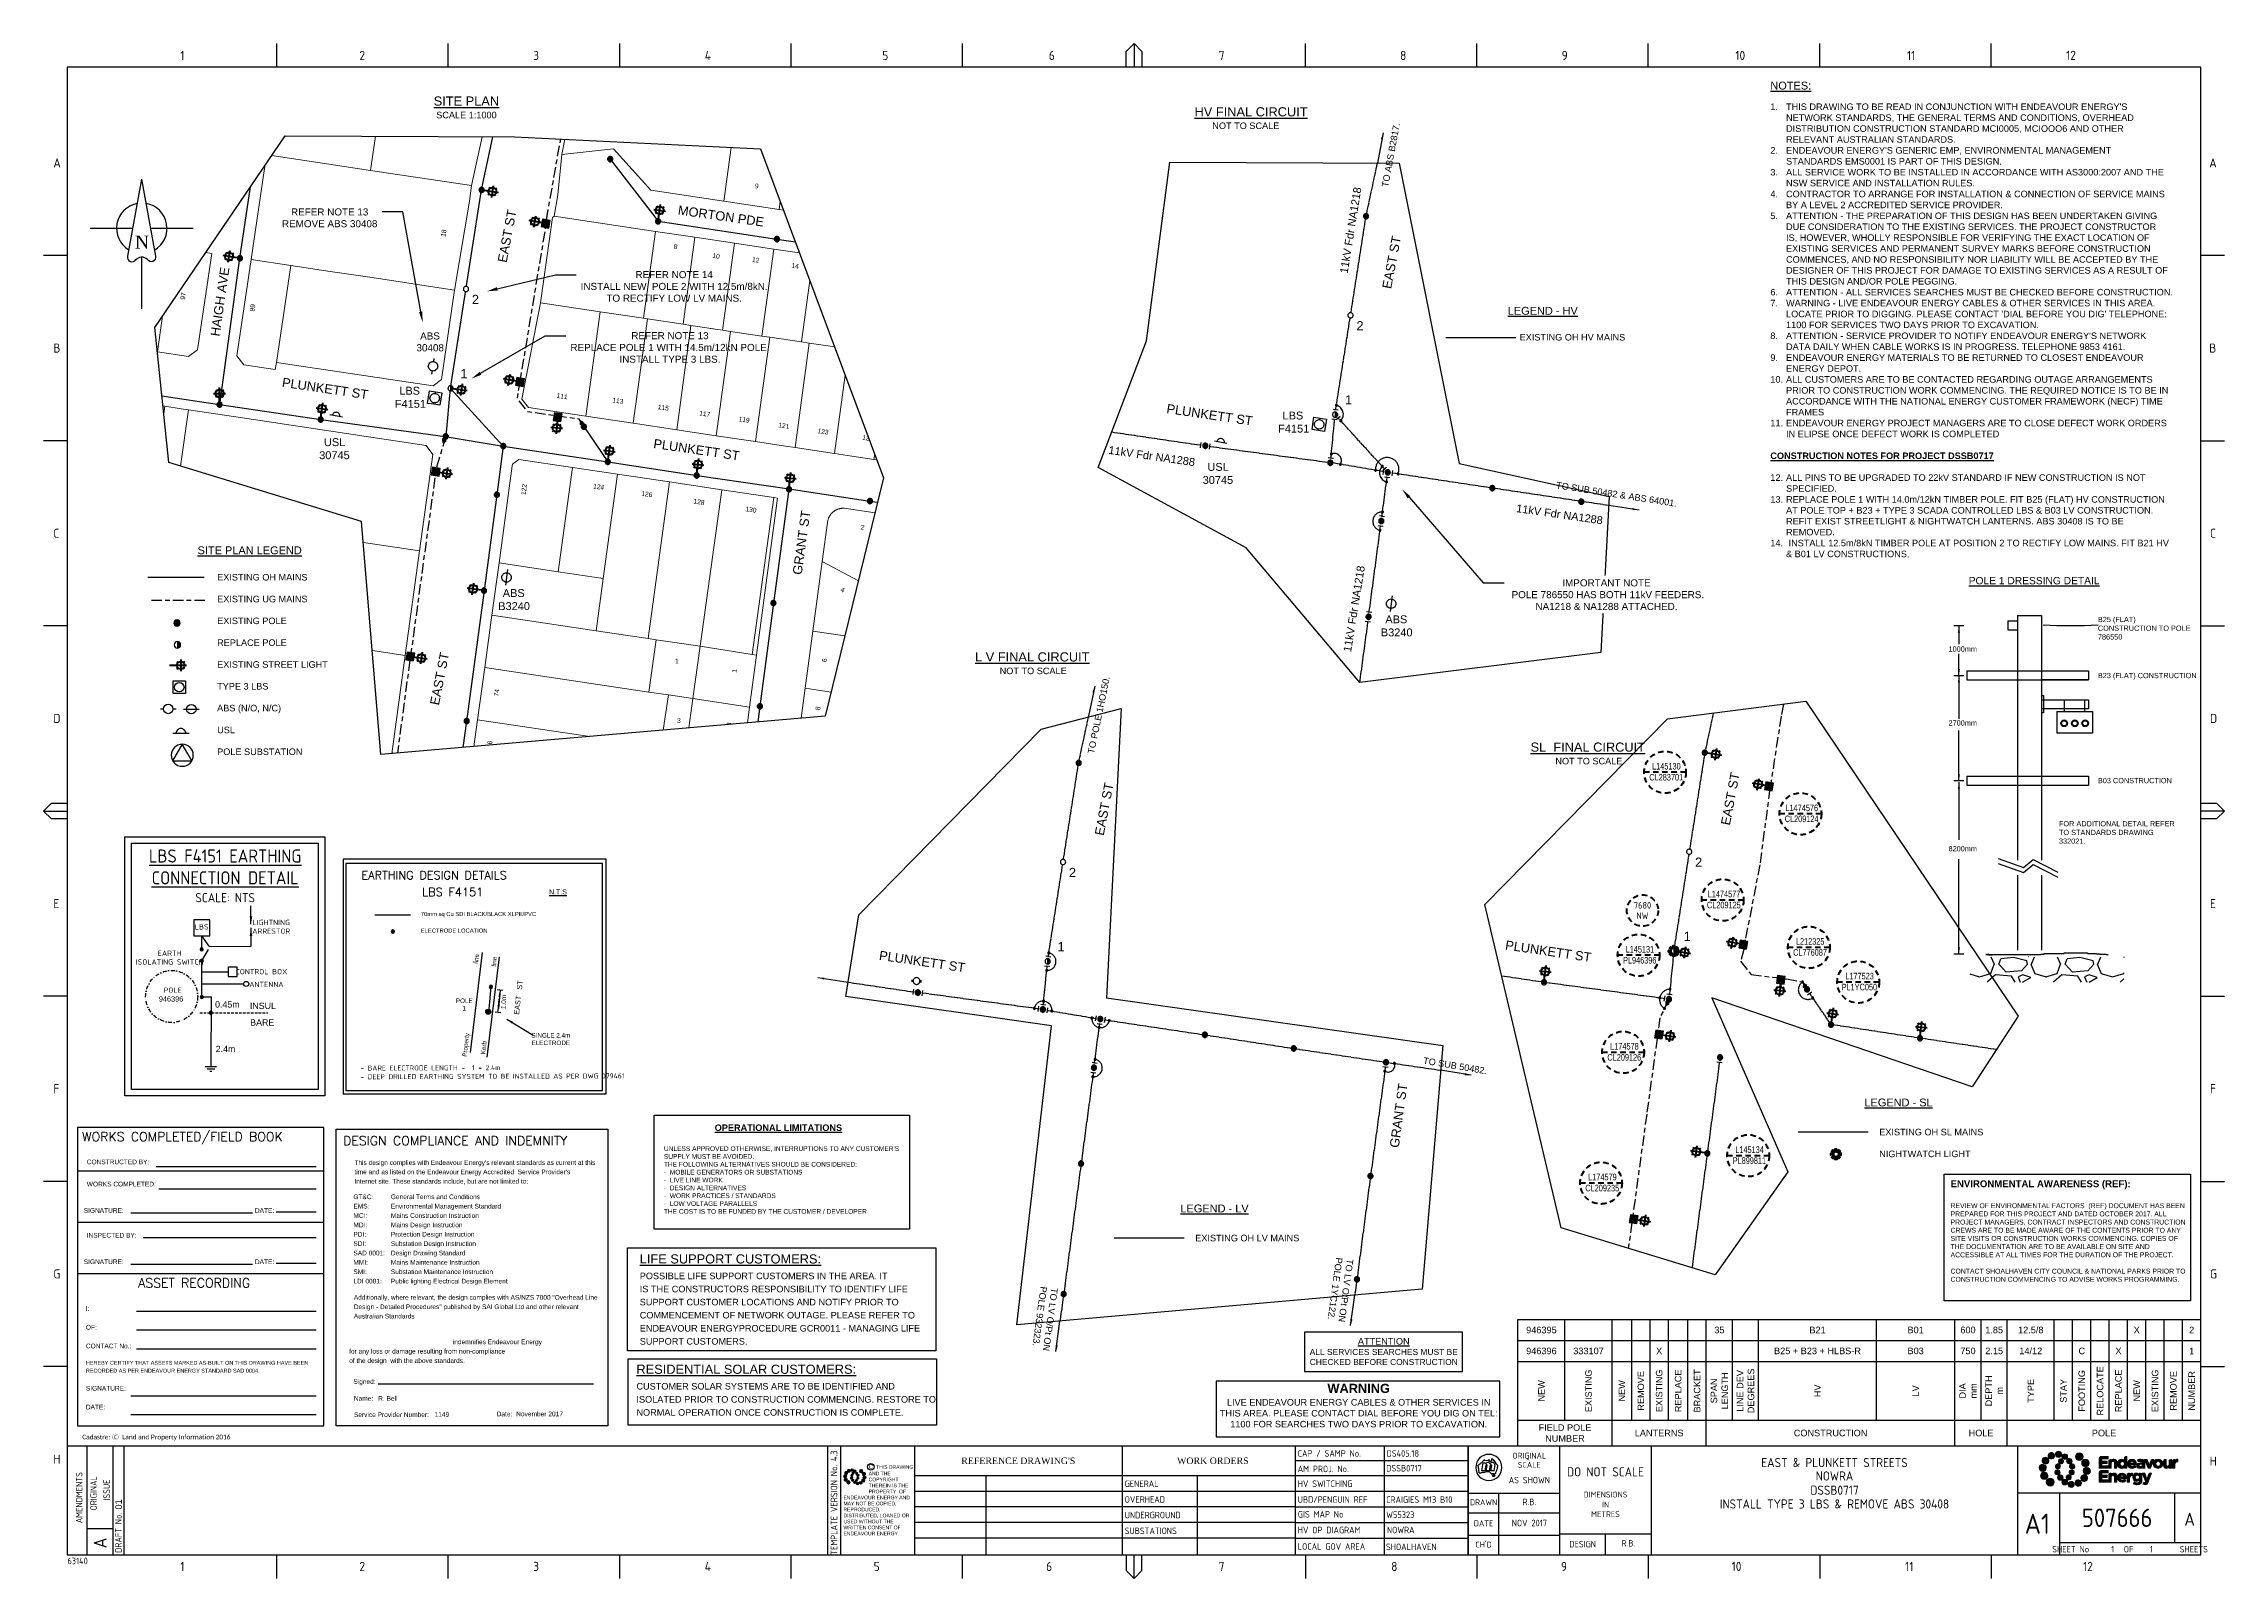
# Paper-space layout 'A1' of a CAD drawing. Header units: metres, sheet in millimetres. Extents: x -21 to 813, y -3 to 583.
# The model-space entities are those that its viewports show. They can reach past a viewport. Long polylines and large blocks are cut down to what shows.
import ezdxf
from ezdxf import colors
from ezdxf.entities.mleader import LeaderData, LeaderLine
from ezdxf.enums import TextEntityAlignment as Align
from ezdxf.math import Vec2, Vec3

# ---------------------------------------------------------------- set-up
doc = ezdxf.new("R2010")
doc.units = ezdxf.units.M
for name, pattern in [('Cable Exist OH', [1, 1, 0]), ('Cable Exist UG', [8.2, 4, -1.2, 1.8, -1.2]), ('Dash', [5, 3, -2]), ('DASHDOT2', [0.5, 0.25, -0.125, 0, -0.125]), ('DASHED', [0.75, 0.5, -0.25])]:
    doc.linetypes.add(name, pattern=pattern)
doc.layers.get('0').update_dxf_attribs({"color": 6})
for name, color, linetype, lineweight in [('Cadastre Buildings_SP_EXT', 9, 'Continuous', 5), ('Cadastre Land Parcels_SP_EXT', 9, 'Continuous', 5), ('Cadastre Roads_SP_EXT', 9, 'Continuous', 5)]:
    doc.layers.add(name, color=color, linetype=linetype, lineweight=lineweight)
for name, color, linetype in [('Earthing_SP_Misc', 7, 'Continuous'), ('Equip_HV_NEW', 2, 'Continuous'), ('Equip_LV_EXT', 7, 'Continuous'), ('Equip_LV_NEW', 2, 'Continuous'), ('Equip_SL_EXT', 7, 'Continuous'), ('Equip_SP_EXT', 7, 'Continuous'), ('Equip_SP_HV_EXT', 7, 'Continuous'), ('Equip_SP_HV_NEW', 2, 'Continuous'), ('Equip_SP_SL_EXT', 7, 'Continuous'), ('Equip_SP_SL_NEW', 2, 'Continuous'), ('Mains_HV_EXT', 7, 'Continuous'), ('Mains_HV_NEW_Hardwired', 7, 'Continuous'), ('Mains_LV_EXT', 7, 'Continuous'), ('Mains_LV_NEW_Hardwired', 2, 'Continuous'), ('Mains_SL_EXT', 7, 'Continuous'), ('Mains_SL_NEW_Hardwired', 2, 'Continuous'), ('Notes', 7, 'Continuous'), ('Notes_HV_MISC', 7, 'Continuous'), ('Notes_SP_MISC', 7, 'Continuous'), ('OH_Details_SP_MISC', 7, 'Continuous'), ('SupportsOH_SP_TR_HV_LV_SL_EXT', 7, 'Continuous'), ('SupportsOH_SP_TR_HV_LV_SL_NEW', 2, 'Continuous'), ('SupportsUG_SP_EXT', 7, 'Continuous'), ('SupportsUG_SP_LV_EXT', 7, 'Continuous'), ('SupportsUG_SP_LV_SL_EXT', 7, 'Continuous'), ('UG_Details_SP_MISC', 7, 'Continuous')]:
    doc.layers.add(name, color=color, linetype=linetype)
doc.layers.add('Viewports', color=6, linetype='Continuous', plot=False)
doc.styles.add('ARIAL', font='arial.ttf', dxfattribs={"height": 2})
doc.styles.add('COLUMN_LABEL', font='arial.ttf')
doc.styles.add('Elec', font='romand__.ttf')
doc.styles.add('HVSW_LABEL', font='arial.ttf')
doc.styles.add('iecARIAL', font='arial.ttf', dxfattribs={"height": 2})
doc.styles.add('iecISOCP', font='isocp.shx')
doc.styles.add('iecNAME', font='times.ttf')
doc.styles.add('iecTimesNewRoman', font='times.ttf')
doc.styles.add('ieISOCP', font='isocp.shx')
doc.styles.add('IESYMBOL1', font='isocp.shx')
doc.styles.add('POLE_LABEL', font='arial.ttf')
doc.styles.add('RoadName', font='arial.ttf', dxfattribs={"height": 2.5})
doc.styles.get("Standard").update_dxf_attribs({"font": 'arial.ttf'})
doc.linetypes.add('Cable Rem', pattern='A,6.5,-0.001,["X",Standard,S=2.5,R=0,X=0,Y=-1.27],-0.001', length=6.502)
doc.linetypes.add('IECLCABIEE', pattern='A,6,-0.5,["IE",Standard,S=1.7,R=0,X=0.5,Y=-1],-2.8', length=9.3)
doc.dimstyles.new('GISCAD Dim Style', dxfattribs={"dimtxt": 2.5, "dimasz": 3, "dimexe": 1.25, "dimexo": 0.625, "dimtad": 1, "dimtoh": 1, "dimdec": 1, "dimtxsty": 'ARIAL', "dimcen": 2.5, "dimadec": 0, "dimazin": 0, "dimtfac": 1, "dimtdec": 1, "dimtmove": 0, "dimatfit": 3, "dimfxl": 1.25, "dimarcsym": 0})

psp = doc.layouts.new('A1')

# ---------------------------------------------------------------- texts
at = {"layer": 'Earthing_SP_Misc', "style": 'iecISOCP'}
for s, insert, char_height, width, attachment_point in [('{\\LLBS F4151 EARTHING \\PCONNECTION DETAIL}\\P{\\H0.7x;SCALE: NTS}', (48.83, 265.4), 5, 155.3148, 5), ('\\pi6.7356;POLE\\P\\pi4.896;{\\fArial|b0|i0|c0|p34;\\C0;946396}         ', (18.6, 222.71), 2, 18.8711, 1)]:
    psp.add_mtext(s, dxfattribs=dict(at, insert=insert, char_height=char_height, width=width, attachment_point=attachment_point))
at = {"layer": 'Notes', "color": 7, "lineweight": -3, "style": 'Elec'}
for s, p in [(' EARTHING DESIGN DETAILS', (98.73, 267.24)), ('LBS F4151', (124.09, 260.82))]:
    psp.add_text(s, height=3.168, dxfattribs=at).set_placement(p, align=Align.TOP_LEFT)
at = {"layer": 'Notes', "style": 'RoadName'}
for s, p in [('0.45m', (44.97, 215.06)), ('INSUL ', (58.27, 214.55)), ('BARE ', (58.39, 208.19)), ('2.4m', (45.2, 198.05))]:
    psp.add_text(s, height=2.42, dxfattribs=at).set_placement(p)
at = {"layer": 'Notes', "style": 'ieISOCP'}
for s, p in [('- BARE ELECTRODE LENGTH -  1 * 2.4m       ', (100.51, 190.99)), ('- DEEP DRILLED EARTHING SYSTEM TO BE INSTALLED AS PER DWG 079461', (100.5, 187.68))]:
    psp.add_text(s, height=1.9008, rotation=0.19645, dxfattribs=at).set_placement(p)
at = {"layer": 'Notes'}
for s, insert, char_height, width, attachment_point, style in [("{\\H1.5x;\\LNOTES:\\l\\P}\\P\\pi-6,l6,t6;{\\H1.25x;1.^ITHIS DRAWING TO BE READ IN CONJUNCTION WITH ENDEAVOUR ENERGY'S NETWORK STANDARDS, THE GENERAL TERMS AND CONDITIONS, OVERHEAD DISTRIBUTION CONSTRUCTION STANDARD MCI0005, MCIOOO6 AND OTHER RELEVANT AUSTRALIAN STANDARDS.\\P2.^IENDEAVOUR ENERGY'S GENERIC EMP, ENVIRONMENTAL MANAGEMENT STANDARDS EMS0001 IS PART OF THIS DESIGN.\\P3.^IALL SERVICE WORK TO BE INSTALLED IN ACCORDANCE WITH AS3000:2007 AND THE NSW SERVICE AND INSTALLATION RULES.\\P4.^ICONTRACTOR TO ARRANGE FOR INSTALLATION & CONNECTION OF SERVICE MAINS BY A LEVEL 2 ACCREDITED SERVICE PROVIDER.\\P5.^IATTENTION - THE PREPARATION OF THIS DESIGN HAS BEEN UNDERTAKEN GIVING DUE CONSIDERATION TO THE EXISTING SERVICES. THE PROJECT CONSTRUCTOR IS, HOWEVER, WHOLLY RESPONSIBLE FOR VERIFYING THE EXACT LOCATION OF EXISTING SERVICES AND PERMANENT SURVEY MARKS BEFORE CONSTRUCTION COMMENCES, AND NO RESPONSIBILITY NOR LIABILITY WILL BE ACCEPTED BY THE DESIGNER OF THIS PROJECT FOR DAMAGE TO EXISTING SERVICES AS A RESULT OF THIS DESIGN AND/OR POLE PEGGING.\\P6.^IATTENTION - ALL SERVICES SEARCHES MUST BE CHECKED BEFORE CONSTRUCTION.\\P7.^IWARNING - LIVE ENDEAVOUR ENERGY CABLES & OTHER SERVICES IN THIS AREA. LOCATE PRIOR TO DIGGING. PLEASE CONTACT 'DIAL BEFORE YOU DIG' TELEPHONE: 1100 FOR SERVICES TWO DAYS PRIOR TO EXCAVATION.\\P8.^IATTENTION - SERVICE PROVIDER TO NOTIFY ENDEAVOUR ENERGY'S NETWORK DATA DAILY WHEN CABLE WORKS IS IN PROGRESS. TELEPHONE 9853 4161.\\P9.^IENDEAVOUR ENERGY MATERIALS TO BE RETURNED TO CLOSEST ENDEAVOUR ENERGY DEPOT.\\P10.^IALL CUSTOMERS ARE TO BE CONTACTED REGARDING OUTAGE ARRANGEMENTS PRIOR TO CONSTRUCTION WORK COMMENCING. THE REQUIRED NOTICE IS TO BE IN ACCORDANCE WITH THE NATIONAL ENERGY CUSTOMER FRAMEWORK (NECF) TIME FRAMES\\P11.^IENDEAVOUR ENERGY PROJECT MANAGERS ARE TO CLOSE DEFECT WORK ORDERS IN ELIPSE ONCE DEFECT WORK IS COMPLETED\\P\\pi0,l0,tz;\\P\\fArial|b1|i0|c0|p34;\\LCONSTRUCTION NOTES FOR PROJECT DSSB0717\\fArial|b0|i0|c0|p34;\\l\\P\\P\\pi-6,l6,t6;12.^IALL PINS TO BE UPGRADED TO 22kV STANDARD IF NEW CONSTRUCTION IS NOT SPECIFIED.\\P13.^IREPLACE POLE 1 WITH 14.0m/12kN TIMBER POLE. FIT B25 (FLAT) HV CONSTRUCTION AT POLE TOP + B23 + TYPE 3 SCADA CONTROLLED LBS & B03 LV CONSTRUCTION. REFIT EXIST STREETLIGHT & NIGHTWATCH LANTERNS. ABS 30408 IS TO BE REMOVED.\\P14.^I INSTALL 12.5m/8kN TIMBER POLE AT POSITION 2 TO RECTIFY LOW MAINS. FIT B21 HV & B01 LV CONSTRUCTIONS.}", (639.3, 568.86), 2, 152.0053, 1, 'ARIAL'), ('{\\L\\C7;N.T.S}', (176, 260.23), 1.9008, 9.3412, 2, 'RoadName'), ('LBS ', (39.87, 246.89), 2, 18.8711, 2, 'iecISOCP'), ('LIGHTNING ARRESTOR', (66.44, 248.61), 2, 18.8711, 2, 'iecISOCP'), ('EARTH \\PISOLATING SWITCH', (27.62, 236.83), 2, 23.428, 2, 'iecISOCP'), ('CONTROL BOX', (62.71, 229.8), 2, 18.8711, 2, 'iecISOCP'), ('ANTENNA ', (64.59, 224.92), 2, 18.8711, 2, 'iecISOCP'), ('{\\fArial|b1|i0|c0|p34;\\H1.4x;ENVIRONMENTAL AWARENESS (REF):\\P\\P}REVIEW OF ENVIRONMENTAL FACTORS  (REF) DOCUMENT HAS BEEN PREPARED FOR THIS PROJECT AND DATED OCTOBER 2017. ALL PROJECT MANAGERS, CONTRACT INSPECTORS AND CONSTRUCTION CREWS ARE TO BE MADE AWARE OF THE CONTENTS PRIOR TO ANY SITE VISITS OR CONSTRUCTION WORKS COMMENCING. COPIES OF THE DOCUMENTATION ARE TO BE AVAILABLE ON SITE AND ACCESSIBLE AT ALL TIMES FOR THE DURATION OF THE PROJECT. \\P\\PCONTACT SHOALHAVEN CITY COUNCIL & NATIONAL PARKS PRIOR TO CONSTRUCTION COMMENCING TO ADVISE WORKS PROGRAMMING.', (708.16, 149.06), 1.875, 89.6742, 1, 'RoadName')]:
    psp.add_mtext(s, dxfattribs=dict(at, insert=insert, char_height=char_height, width=width, attachment_point=attachment_point, style=style))
at = {"layer": 'Notes', "color": 2, "linetype": 'Continuous', "char_height": 3.5, "attachment_point": 1, "style": 'iecARIAL'}
for s, insert in [('{\\LSITE PLAN\\P\\H0.71429x;\\l\\C7; SCALE 1:1000}', (128.51, 563.19)), ('{\\LHV FINAL CIRCUIT\\P\\H0.71429x;\\l\\C7;       NOT TO SCALE }', (419.26, 559.09)), ('\\pi10.778;{\\LL V FINAL CIRCUIT\\P\\pi19.221;\\H0.71429x;\\l\\C7; NOT TO SCALE }', (324.6, 350.81)), ('\\pi10.709;{\\LSL  FINAL CIRCUIT\\P\\pi19.221;\\H0.71429x;\\l\\C7; NOT TO SCALE }', (536.96, 316.34))]:
    psp.add_mtext_dynamic_manual_height_columns(s, width=64.8405, gutter_width=10, heights=[0], dxfattribs=dict(at, insert=insert))
at = {"layer": 'Notes', "color": 7, "linetype": 'Continuous', "char_height": 2.5, "attachment_point": 1, "style": 'iecARIAL'}
for s, width, insert, rotation in [('TO ABS B2817.', 46.4263, (490.76, 528.87), 79.43835), ('TO SUB 50482 & ABS 64001.', 46.4263, (557.68, 416), 351.2035), ('TO POLE 1HO150.', 46.4263, (378.39, 312.41), 78.3373), ('TO SUB 50482.', 46.4263, (506.88, 196.13), 350.51196), ('TO LV O/Pt ON POLE 1YC122.', 32.9869, (479.98, 118.8), 262.23106), ('TO LV O/Pt ON POLE 932323.', 32.9869, (367.04, 107.74), 262.23106)]:
    psp.add_mtext_dynamic_manual_height_columns(s, width=width, gutter_width=10, heights=[0], dxfattribs=dict(at, insert=insert, rotation=rotation))
at = {"layer": 'Notes', "color": 7, "linetype": 'Continuous', "attachment_point": 1, "style": 'iecARIAL'}
for s, insert, char_height in [('{\\LLEGEND - HV}', (538.94, 482.81), 3), ('EXISTING OH HV MAINS', (543.49, 472.46), 2.5), ('{\\LSITE PLAN LEGEND}', (38.28, 391.29), 3), ('EXISTING OH MAINS\\P\\PEXISTING UG MAINS\\P\\PEXISTING POLE\\P\\PREPLACE POLE\\P\\PEXISTING STREET LIGHT \\P\\PTYPE 3 LBS\\P\\PABS (N/O, N/C)\\P\\PUSL\\P\\PPOLE SUBSTATION', (45.76, 380.76), 2.5), ('{\\LLEGEND - SL}', (675.24, 180.31), 3), ('EXISTING OH SL MAINS\\P\\PNIGHTWATCH LIGHT', (680.91, 168.76), 2.5), ('{\\LLEGEND - LV}', (413.86, 139.82), 3), ('EXISTING OH LV MAINS', (419.53, 128.26), 2.5)]:
    psp.add_mtext_dynamic_manual_height_columns(s, width=70.8491, gutter_width=10, heights=[0], dxfattribs=dict(at, insert=insert, char_height=char_height))
at = {"layer": 'Notes', "color": 7, "lineweight": -3, "insert": (103.02, 251.62), "char_height": 1.584, "width": 114.3534, "attachment_point": 1, "line_spacing_factor": 1.2}
psp.add_mtext('\\pi20.592;70mm sq Cu SDI BLACK/BLACK XLPE/PVC\\P\\pi0;\\P\\pi20.592;ELECTRODE LOCATION', dxfattribs=at)
at = {"layer": 'Notes', "style": 'RoadName'}
for s, insert, char_height, width, attachment_point, rotation in [('{\\C7;line}', (143.92, 233.82), 1.728, 20.1352, 2, 83.63492), ('{\\C7;line}', (150.75, 232.74), 1.728, 20.1352, 2, 83.63492), ('{\\C7;EAST   ST}', (159.88, 219.04), 2, 42.0358, 2, 83.51189), ('{\\C7;POLE 1}', (140.22, 218.55), 1.728, 6.9821, 2, 359.74441), ('1.0m', (154.25, 214.56), 1.728, 3.8342, 1, 87.73283), ('{\\C7;Property}', (139.91, 200.93), 1.728, 20.1352, 2, 83.63492), ('{\\C7;Kerb}', (146.74, 199.86), 1.728, 20.1352, 2, 83.63492), ('{\\C7;SINGLE 2.4m \\PELECTRODE}', (173.29, 205.34), 1.728, 14.8903, 2, 0.07697)]:
    psp.add_mtext(s, dxfattribs=dict(at, insert=insert, char_height=char_height, width=width, attachment_point=attachment_point, rotation=rotation))
at = {"layer": 'Notes', "color": 0, "lineweight": -3, "char_height": 3.5, "attachment_point": 4, "line_spacing_factor": 1.2}
for s, insert in [('{\\LLIFE SUPPORT CUSTOMERS:}\\P{\\H0.71429x;POSSIBLE LIFE SUPPORT CUSTOMERS IN THE AREA. IT \\PIS THE CONSTRUCTORS RESPONSIBILITY TO IDENTIFY LIFE \\PSUPPORT CUSTOMER LOCATIONS AND NOTIFY PRIOR TO \\PCOMMENCEMENT OF NETWORK OUTAGE. PLEASE REFER TO \\PENDEAVOUR ENERGYPROCEDURE GCR0011 - MANAGING LIFE \\PSUPPORT CUSTOMERS.}', (207.26, 103.52)), ('{\\LRESIDENTIAL SOLAR CUSTOMERS:}\\P{\\H0.71429x;CUSTOMER SOLAR SYSTEMS ARE TO BE IDENTIFIED AND \\PISOLATED PRIOR TO CONSTRUCTION COMMENCING. RESTORE TO\\PNORMAL OPERATION ONCE CONSTRUCTION IS COMPLETE.  }', (205.99, 68.86))]:
    psp.add_mtext(s, dxfattribs=dict(at, insert=insert))
at = {"layer": 'Notes_SP_MISC', "color": 7, "linetype": 'Continuous', "attachment_point": 1, "style": 'iecARIAL'}
for s, width, heights, insert, char_height in [('{\\LPOLE 1 DRESSING DETAIL}', 63.3372, [13.27], (715.09, 379.61), 2.8), ('B25 (FLAT) CONSTRUCTION TO POLE 786550', 37.4886, [0], (764.47, 364.37), 2), ('1000mm', 12.4932, [0], (707.39, 353.07), 2), ('B23 (FLAT) CONSTRUCTION ', 37.4886, [0], (764.47, 342.94), 2), ('2700mm', 12.4932, [0], (707.39, 324.83), 2), ('B03 CONSTRUCTION ', 37.4886, [0], (764.47, 302.81), 2), ('FOR ADDITIONAL DETAIL REFER TO STANDARDS DRAWING 332021.', 46.8555, [0], (749.59, 286.33), 2), ('8200mm', 12.4932, [0], (707.39, 276.76), 2)]:
    psp.add_mtext_dynamic_manual_height_columns(s, width=width, gutter_width=10, heights=heights, dxfattribs=dict(at, insert=insert, char_height=char_height))

msp = doc.modelspace()

# ---------------------------------------------------------------- texts
at = {"layer": 'Cadastre Land Parcels_SP_EXT'}
for s, rotation, p in [('19', 81.70578, (280963.68, 6137852.06)), ('9', 351.41611, (281177.84, 6137852.7)), ('11', 351.4165, (281195.73, 6137850.02)), ('13', 351.41626, (281210.85, 6137847.75)), ('15', 351.41666, (281225.91, 6137845.5)), ('21', 81.70379, (280961.13, 6137837.05)), ('18', 79.71591, (281059.66, 6137833.92)), ('8', 351.37137, (281146.82, 6137829.55)), ('10', 351.37201, (281161.61, 6137826.07)), ('12', 351.37228, (281176.75, 6137824.55)), ('14', 351.37137, (281191.83, 6137822.29)), ('16', 351.37228, (281206.82, 6137820.04)), ('18', 351.37201, (281221.88, 6137817.02)), ('97', 81.7056, (280960.15, 6137809.92)), ('99', 81.70518, (280986.66, 6137805.45)), ('111', 351.7, (281102.09, 6137772.56)), ('113', 351.69879, (281123.37, 6137770.84)), ('115', 351.69858, (281140.76, 6137768.24)), ('117', 351.69836, (281156.58, 6137765.86)), ('119', 351.69891, (281171.66, 6137763.6)), ('121', 351.69894, (281186.82, 6137761.33)), ('123', 351.69846, (281201.84, 6137759.07)), ('125', 351.69846, (281218.88, 6137756.53)), ('122', 82.35049, (281090.33, 6137735.31)), ('124', 351.69922, (281116.05, 6137737.95)), ('126', 351.69888, (281134.47, 6137735.18)), ('128', 351.69977, (281154.39, 6137732.2)), ('130', 351.699, (281174.24, 6137729.23)), ('2', 351.06619, (281218.29, 6137722.3)), ('4', 332.65247, (281210.45, 6137698.71)), ('1', 82.23518, (281170.93, 6137667.41)), ('6', 82.23453, (281205.32, 6137671.49)), ('74', 82.35048, (281079.96, 6137658.37)), ('8', 82.23431, (281202.85, 6137653.08)), ('76', 82.35052, (281077.27, 6137638.64)), ('3', 82.23482, (281168.87, 6137646.97)), ('10', 82.23438, (281200.78, 6137637.8))]:
    msp.add_text(s, height=1.8, rotation=rotation, dxfattribs=at).set_placement(p)
for s, p in [('1', (281147.47, 6137671.09)), ('3', (281148.22, 6137648.31))]:
    msp.add_text(s, height=1.8, dxfattribs=at).set_placement(p)
at = {"layer": 'Cadastre Roads_SP_EXT'}
for s, rotation, p in [('MORTON PDE', 351.87701, (281148.36, 6137842.63)), ('HAIGH AVE', 81.70437, (280973.33, 6137795.86)), ('PLUNKETT ST', 351.69885, (281138.99, 6137753.41)), ('EAST ST', 78.83837, (281057.18, 6137654.9))]:
    msp.add_text(s, height=3.5, rotation=rotation, dxfattribs=at).set_placement(p)
at = {"layer": 'Mains_LV_EXT'}
for rotation, p in [(81.12334, (281176.32, 6137637.63)), (81.23879, (281065.5, 6137633.26))]:
    msp.add_text('E24', height=1.8, rotation=rotation, dxfattribs=at).set_placement(p)
at = {"layer": 'Notes'}
for s, rotation, p in [('EAST ST', 79.20665, (281083.05, 6137824.02)), ('PLUNKETT ST', 351.63754, (280997.06, 6137776.8)), ('GRANT ST', 82.23468, (281195.81, 6137704.76))]:
    msp.add_text(s, height=3.5, rotation=rotation, dxfattribs=at).set_placement(p)
at = {"layer": 'Notes_HV_MISC', "color": 2, "char_height": 3, "attachment_point": 1, "style": 'iecARIAL'}
for s, insert, rotation in [('\\pi6.7022;11kV Fdr NA1218', (281062.4, 6137823.8), 80.82571), ('\\pi6.7022;11kV Fdr NA1288', (281124.53, 6137742.89), 351.8052)]:
    msp.add_mtext_dynamic_manual_height_columns(s, width=46.077, gutter_width=10, heights=[0], dxfattribs=dict(at, insert=insert, rotation=rotation))
for s, insert in [('\\pi7.8853;LBS\\P\\pi6.1981;F4151', (281033.69, 6137777.32)), ('\\pi7.7461;USL\\P\\pi5.9279;30745', (281005.12, 6137757.7)), ('\\pi7.4996;ABS\\P\\pi5.7775;B3240', (281073.35, 6137699.46))]:
    msp.add_mtext_dynamic_manual_height_columns(s, width=23.1662, gutter_width=10, heights=[0], dxfattribs=dict(at, insert=insert))
at = {"layer": 'Notes_SP_MISC', "color": 2, "char_height": 3, "attachment_point": 1, "style": 'iecARIAL'}
for s, insert in [('\\pi7.8853;LBS\\P\\pi6.1981;F4151', (281034.17, 6137776.76)), ('\\pi7.7461;USL\\P\\pi5.9279;30745', (281005.52, 6137757.11)), ('\\pi7.4996;ABS\\P\\pi5.7775;B3240', (281074.09, 6137699.46))]:
    msp.add_mtext_dynamic_manual_height_columns(s, width=23.1662, gutter_width=10, heights=[0], dxfattribs=dict(at, insert=insert))

# ---------------------------------------------------------------- blocks, each defined once
blk = doc.blocks.new('NorthPnt 11(NP11)')
for p, q in [((-19.7, 0.02), (-3.49, 0)), ((3.32, 0), (19.7, -0.02)), ((-0.08, -10.94), (-0.08, -30.8))]:
    blk.add_line(p, q)
for points in [[(-0.08, 18.81), (-5.43, -10.68, 0.877048), (-2.29, -11.9, -0.1543), (-0.08, -10.94, 0.090511)], [(-0.08, 18.81), (5.26, -10.68, -0.877048), (2.13, -11.9, 0.1543), (-0.08, -10.94, -0.090511)]]:
    blk.add_lwpolyline(points, format="xyb")
for start, end in [(100.5988, 238.86433), (300.09942, 80.43745)]:
    blk.add_arc((0, 0), 9.64, start, end)
at = {"color": 7, "style": 'iecNAME'}
blk.add_text('N', height=5.02, dxfattribs=at).set_placement((-2.62, -7.82))
blk = doc.blocks.new('A$C30A46249')
at = {"color": 7, "lineweight": -3, "insert": (6.92, 4.97), "char_height": 1.79, "attachment_point": 7, "line_spacing_factor": 1.2}
blk.add_mtext('{\\fCalibri|b0|i0|c0|p34;\\C256;Cadastre: \\fMS Gothic|b0|i0|c128|p49;\\C250;\\c2236962;Ⓒ\\fMS Gothic|b0|i0|c0|p49; \\fCalibri|b0|i0|c0|p34;\\C256;Land and Property Information 2016}', dxfattribs=at)
blk = doc.blocks.new('EE_LOGO_SMALL')
at = {"layer": 'Notes'}
h = blk.add_hatch(color=256, dxfattribs=at)
edge = h.paths.add_edge_path()
edge.add_spline(control_points=[(-8.4, 2), (-9.2, 2), (-9.8, 1.4), (-9.8, 0.7), (-9.9, -0.1), (-9.3, -0.7), (-8.6, -0.8), (-7.8, -0.8), (-7.2, -0.2), (-7.1, 0.5), (-7.1, 1.3), (-7.7, 1.9), (-8.4, 2)], knot_values=[0, 0, 0, 0, 1, 1, 1, 2, 2, 2, 3, 3, 3, 4, 4, 4, 4], degree=3, periodic=0)
h = blk.add_hatch(color=256, dxfattribs=at)
edge = h.paths.add_edge_path()
edge.add_spline(control_points=[(-6.8, 4.5), (-7.4, 4.8), (-8.2, 4.6), (-8.6, 4), (-8.9, 3.4), (-8.7, 2.6), (-8.1, 2.2), (-7.5, 1.9), (-6.7, 2.1), (-6.3, 2.7), (-6, 3.3), (-6.2, 4.1), (-6.8, 4.5)], knot_values=[0, 0, 0, 0, 1, 1, 1, 2, 2, 2, 3, 3, 3, 4, 4, 4, 4], degree=3, periodic=0)
h = blk.add_hatch(color=256, dxfattribs=at)
edge = h.paths.add_edge_path()
edge.add_spline(control_points=[(-4.2, 5.9), (-4.6, 6.5), (-5.3, 6.6), (-5.9, 6.3), (-6.4, 5.9), (-6.6, 5.1), (-6.2, 4.6), (-5.9, 4), (-5.1, 3.8), (-4.6, 4.2), (-4, 4.6), (-3.8, 5.3), (-4.2, 5.9)], knot_values=[0, 0, 0, 0, 1, 1, 1, 2, 2, 2, 3, 3, 3, 4, 4, 4, 4], degree=3, periodic=0)
h = blk.add_hatch(color=256, dxfattribs=at)
edge = h.paths.add_edge_path()
edge.add_spline(control_points=[(-1.3, 5.9), (-1.4, 6.5), (-2, 7), (-2.6, 6.9), (-3.3, 6.9), (-3.7, 6.3), (-3.7, 5.6), (-3.6, 5), (-3, 4.5), (-2.4, 4.6), (-1.7, 4.7), (-1.3, 5.2), (-1.3, 5.9)], knot_values=[0, 0, 0, 0, 1, 1, 1, 2, 2, 2, 3, 3, 3, 4, 4, 4, 4], degree=3, periodic=0)
h = blk.add_hatch(color=256, dxfattribs=at)
edge = h.paths.add_edge_path()
edge.add_spline(control_points=[(-2.5, 2.1), (-3, 2.2), (-3.5, 1.9), (-3.6, 1.3), (-3.7, 0.8), (-3.4, 0.3), (-2.9, 0.2), (-2.4, 0.1), (-1.9, 0.4), (-1.8, 0.9), (-1.7, 1.5), (-2, 2), (-2.5, 2.1)], knot_values=[0, 0, 0, 0, 1, 1, 1, 2, 2, 2, 3, 3, 3, 4, 4, 4, 4], degree=3, periodic=0)
h = blk.add_hatch(color=256, dxfattribs=at)
edge = h.paths.add_edge_path()
edge.add_spline(control_points=[(1, 4.9), (1, 4.3), (0.5, 3.8), (-0.1, 3.8), (-0.7, 3.8), (-1.2, 4.3), (-1.2, 4.9), (-1.2, 5.5), (-0.7, 6), (-0.1, 6), (0.5, 6), (1, 5.5), (1, 4.9)], knot_values=[0, 0, 0, 0, 1, 1, 1, 2, 2, 2, 3, 3, 3, 4, 4, 4, 4], degree=3, periodic=0)
edge = h.paths.add_edge_path()
edge.add_spline(control_points=[(-1.4, 4), (-1.9, 4.1), (-2.4, 3.8), (-2.5, 3.3), (-2.6, 2.7), (-2.3, 2.2), (-1.8, 2.1), (-1.3, 2), (-0.7, 2.3), (-0.6, 2.9), (-0.5, 3.4), (-0.9, 3.9), (-1.4, 4)], knot_values=[0, 0, 0, 0, 1, 1, 1, 2, 2, 2, 3, 3, 3, 4, 4, 4, 4], degree=3, periodic=0)
h = blk.add_hatch(color=256, dxfattribs=at)
edge = h.paths.add_edge_path()
edge.add_spline(control_points=[(2.3, 2.4), (2.8, 2.8), (2.8, 3.4), (2.4, 3.9), (2, 4.3), (1.4, 4.3), (0.9, 3.9), (0.5, 3.6), (0.5, 2.9), (0.9, 2.5), (1.2, 2), (1.9, 2), (2.3, 2.4)], knot_values=[0, 0, 0, 0, 1, 1, 1, 2, 2, 2, 3, 3, 3, 4, 4, 4, 4], degree=3, periodic=0)
edge = h.paths.add_edge_path()
edge.add_spline(control_points=[(1, 4.9), (1, 4.3), (0.5, 3.8), (-0.1, 3.8), (-0.7, 3.8), (-1.2, 4.3), (-1.2, 4.9), (-1.2, 5.5), (-0.7, 6), (-0.1, 6), (0.5, 6), (1, 5.5), (1, 4.9)], knot_values=[0, 0, 0, 0, 1, 1, 1, 2, 2, 2, 3, 3, 3, 4, 4, 4, 4], degree=3, periodic=0)
h = blk.add_hatch(color=256, dxfattribs=at)
edge = h.paths.add_edge_path()
edge.add_spline(control_points=[(1, 4.9), (1, 4.3), (0.5, 3.8), (-0.1, 3.8), (-0.7, 3.8), (-1.2, 4.3), (-1.2, 4.9), (-1.2, 5.5), (-0.7, 6), (-0.1, 6), (0.5, 6), (1, 5.5), (1, 4.9)], knot_values=[0, 0, 0, 0, 1, 1, 1, 2, 2, 2, 3, 3, 3, 4, 4, 4, 4], degree=3, periodic=0)
edge = h.paths.add_edge_path(flags=16)
edge.add_spline(control_points=[(1, 4.9), (1, 4.3), (0.5, 3.8), (-0.1, 3.8), (-0.7, 3.8), (-1.2, 4.3), (-1.2, 4.9), (-1.2, 5.5), (-0.7, 6), (-0.1, 6), (0.5, 6), (1, 5.5), (1, 4.9)], knot_values=[0, 0, 0, 0, 1, 1, 1, 2, 2, 2, 3, 3, 3, 4, 4, 4, 4], degree=3, periodic=0)
h = blk.add_hatch(color=256, dxfattribs=at)
edge = h.paths.add_edge_path()
edge.add_spline(control_points=[(3, 0.2), (3.5, 0.3), (3.8, 0.9), (3.7, 1.4), (3.6, 1.9), (3, 2.3), (2.5, 2.1), (1.9, 2), (1.6, 1.4), (1.8, 0.9), (1.9, 0.4), (2.5, 0.1), (3, 0.2)], knot_values=[0, 0, 0, 0, 1, 1, 1, 2, 2, 2, 3, 3, 3, 4, 4, 4, 4], degree=3, periodic=0)
h = blk.add_hatch(color=256, dxfattribs=at)
edge = h.paths.add_edge_path()
edge.add_spline(control_points=[(7, 4.9), (7, 4), (6.3, 3.4), (5.5, 3.4), (4.6, 3.4), (4, 4), (4, 4.9), (4, 5.7), (4.6, 6.4), (5.5, 6.4), (6.3, 6.4), (7, 5.7), (7, 4.9)], knot_values=[0, 0, 0, 0, 1, 1, 1, 2, 2, 2, 3, 3, 3, 4, 4, 4, 4], degree=3, periodic=0)
h = blk.add_hatch(color=256, dxfattribs=at)
edge = h.paths.add_edge_path()
edge.add_spline(control_points=[(8.4, 1.1), (9.1, 1.5), (9.4, 2.3), (9.1, 3), (8.8, 3.7), (7.9, 4.1), (7.2, 3.8), (6.5, 3.4), (6.2, 2.6), (6.5, 1.9), (6.8, 1.2), (7.7, 0.8), (8.4, 1.1)], knot_values=[0, 0, 0, 0, 1, 1, 1, 2, 2, 2, 3, 3, 3, 4, 4, 4, 4], degree=3, periodic=0)
h = blk.add_hatch(color=256, dxfattribs=at)
edge = h.paths.add_edge_path()
edge.add_spline(control_points=[(8.3, -1.9), (9, -1.9), (9.7, -1.4), (9.7, -0.6), (9.7, 0.1), (9.2, 0.8), (8.4, 0.8), (7.7, 0.8), (7, 0.3), (7, -0.5), (6.9, -1.2), (7.5, -1.9), (8.3, -1.9)], knot_values=[0, 0, 0, 0, 1, 1, 1, 2, 2, 2, 3, 3, 3, 4, 4, 4, 4], degree=3, periodic=0)
h = blk.add_hatch(color=256, dxfattribs=at)
edge = h.paths.add_edge_path()
edge.add_spline(control_points=[(-8.5, -1.1), (-9.2, -1.4), (-9.6, -2.3), (-9.3, -3), (-8.9, -3.7), (-8.1, -4), (-7.4, -3.7), (-6.7, -3.4), (-6.3, -2.5), (-6.6, -1.8), (-7, -1.1), (-7.8, -0.8), (-8.5, -1.1)], knot_values=[0, 0, 0, 0, 1, 1, 1, 2, 2, 2, 3, 3, 3, 4, 4, 4, 4], degree=3, periodic=0)
h = blk.add_hatch(color=256, dxfattribs=at)
edge = h.paths.add_edge_path()
edge.add_spline(control_points=[(-7.1, -4.8), (-7.1, -4), (-6.5, -3.3), (-5.6, -3.3), (-4.8, -3.3), (-4.1, -4), (-4.1, -4.8), (-4.1, -5.7), (-4.8, -6.3), (-5.6, -6.3), (-6.5, -6.3), (-7.1, -5.7), (-7.1, -4.8)], knot_values=[0, 0, 0, 0, 1, 1, 1, 2, 2, 2, 3, 3, 3, 4, 4, 4, 4], degree=3, periodic=0)
h = blk.add_hatch(color=256, dxfattribs=at)
edge = h.paths.add_edge_path()
edge.add_spline(control_points=[(-3.1, -0.2), (-3.7, -0.3), (-4, -0.8), (-3.8, -1.4), (-3.7, -1.9), (-3.2, -2.2), (-2.6, -2.1), (-2.1, -1.9), (-1.8, -1.4), (-1.9, -0.9), (-2.1, -0.3), (-2.6, 0), (-3.1, -0.2)], knot_values=[0, 0, 0, 0, 1, 1, 1, 2, 2, 2, 3, 3, 3, 4, 4, 4, 4], degree=3, periodic=0)
h = blk.add_hatch(color=256, dxfattribs=at)
edge = h.paths.add_edge_path()
edge.add_spline(control_points=[(-2.5, -2.3), (-2.9, -2.7), (-3, -3.4), (-2.6, -3.8), (-2.2, -4.2), (-1.5, -4.3), (-1.1, -3.9), (-0.7, -3.5), (-0.6, -2.8), (-1, -2.4), (-1.4, -2), (-2, -1.9), (-2.5, -2.3)], knot_values=[0, 0, 0, 0, 1, 1, 1, 2, 2, 2, 3, 3, 3, 4, 4, 4, 4], degree=3, periodic=0)
h = blk.add_hatch(color=256, dxfattribs=at)
edge = h.paths.add_edge_path()
edge.add_spline(control_points=[(-1.2, -4.8), (-1.2, -4.2), (-0.7, -3.7), (-0.1, -3.7), (0.5, -3.7), (1, -4.2), (1, -4.8), (1, -5.4), (0.5, -5.9), (-0.1, -5.9), (-0.7, -5.9), (-1.2, -5.4), (-1.2, -4.8)], knot_values=[0, 0, 0, 0, 1, 1, 1, 2, 2, 2, 3, 3, 3, 4, 4, 4, 4], degree=3, periodic=0)
h = blk.add_hatch(color=256, dxfattribs=at)
edge = h.paths.add_edge_path()
edge.add_spline(control_points=[(1.2, -3.9), (1.7, -4.1), (2.2, -3.7), (2.3, -3.2), (2.5, -2.7), (2.1, -2.2), (1.6, -2.1), (1.1, -2), (0.6, -2.3), (0.5, -2.8), (0.4, -3.3), (0.7, -3.8), (1.2, -3.9)], knot_values=[0, 0, 0, 0, 1, 1, 1, 2, 2, 2, 3, 3, 3, 4, 4, 4, 4], degree=3, periodic=0)
h = blk.add_hatch(color=256, dxfattribs=at)
edge = h.paths.add_edge_path()
edge.add_spline(control_points=[(1.2, -5.8), (1.3, -6.5), (1.8, -6.9), (2.5, -6.9), (3.1, -6.8), (3.6, -6.2), (3.5, -5.6), (3.4, -5), (2.9, -4.5), (2.2, -4.6), (1.6, -4.6), (1.1, -5.2), (1.2, -5.8)], knot_values=[0, 0, 0, 0, 1, 1, 1, 2, 2, 2, 3, 3, 3, 4, 4, 4, 4], degree=3, periodic=0)
h = blk.add_hatch(color=256, dxfattribs=at)
edge = h.paths.add_edge_path()
edge.add_spline(control_points=[(2.4, -2), (2.9, -2.1), (3.4, -1.8), (3.5, -1.3), (3.6, -0.8), (3.3, -0.3), (2.8, -0.2), (2.2, -0.1), (1.7, -0.4), (1.6, -0.9), (1.5, -1.4), (1.8, -1.9), (2.4, -2)], knot_values=[0, 0, 0, 0, 1, 1, 1, 2, 2, 2, 3, 3, 3, 4, 4, 4, 4], degree=3, periodic=0)
h = blk.add_hatch(color=256, dxfattribs=at)
edge = h.paths.add_edge_path()
edge.add_spline(control_points=[(4, -5.8), (4.4, -6.4), (5.2, -6.6), (5.7, -6.2), (6.3, -5.8), (6.5, -5.1), (6.1, -4.5), (5.7, -4), (5, -3.8), (4.4, -4.2), (3.8, -4.5), (3.7, -5.3), (4, -5.8)], knot_values=[0, 0, 0, 0, 1, 1, 1, 2, 2, 2, 3, 3, 3, 4, 4, 4, 4], degree=3, periodic=0)
h = blk.add_hatch(color=256, dxfattribs=at)
edge = h.paths.add_edge_path()
edge.add_spline(control_points=[(6.7, -4.4), (7.3, -4.8), (8.1, -4.6), (8.4, -4), (8.8, -3.3), (8.6, -2.6), (8, -2.2), (7.3, -1.8), (6.6, -2.1), (6.2, -2.7), (5.8, -3.3), (6, -4.1), (6.7, -4.4)], knot_values=[0, 0, 0, 0, 1, 1, 1, 2, 2, 2, 3, 3, 3, 4, 4, 4, 4], degree=3, periodic=0)
at = {"layer": 'Notes', "lineweight": 0}
for points in [[(1.8, 2.1), (1.8, 2.1)], [(-2, -2.1), (-2, -2.1)]]:
    blk.add_lwpolyline(points, dxfattribs=at)
for points in [[(-8.4, 2), (-9.2, 2), (-9.8, 1.4), (-9.8, 0.7), (-9.9, -0.1), (-9.3, -0.7), (-8.6, -0.8), (-7.8, -0.8), (-7.2, -0.2), (-7.1, 0.5), (-7.1, 1.3), (-7.7, 1.9), (-8.4, 2)], [(-6.8, 4.5), (-7.4, 4.8), (-8.2, 4.6), (-8.6, 4), (-8.9, 3.4), (-8.7, 2.6), (-8.1, 2.2), (-7.5, 1.9), (-6.7, 2.1), (-6.3, 2.7), (-6, 3.3), (-6.2, 4.1), (-6.8, 4.5)], [(-4.2, 5.9), (-4.6, 6.5), (-5.3, 6.6), (-5.9, 6.3), (-6.4, 5.9), (-6.6, 5.1), (-6.2, 4.6), (-5.9, 4), (-5.1, 3.8), (-4.6, 4.2), (-4, 4.6), (-3.8, 5.3), (-4.2, 5.9)], [(-1.3, 5.9), (-1.4, 6.5), (-2, 7), (-2.6, 6.9), (-3.3, 6.9), (-3.7, 6.3), (-3.7, 5.6), (-3.6, 5), (-3, 4.5), (-2.4, 4.6), (-1.7, 4.7), (-1.3, 5.2), (-1.3, 5.9)], [(-2.5, 2.1), (-3, 2.2), (-3.5, 1.9), (-3.6, 1.3), (-3.7, 0.8), (-3.4, 0.3), (-2.9, 0.2), (-2.4, 0.1), (-1.9, 0.4), (-1.8, 0.9), (-1.7, 1.5), (-2, 2), (-2.5, 2.1)], [(-1.4, 4), (-1.9, 4.1), (-2.4, 3.8), (-2.5, 3.3), (-2.6, 2.7), (-2.3, 2.2), (-1.8, 2.1), (-1.3, 2), (-0.7, 2.3), (-0.6, 2.9), (-0.5, 3.4), (-0.9, 3.9), (-1.4, 4)], [(1, 4.9), (1, 4.3), (0.5, 3.8), (-0.1, 3.8), (-0.7, 3.8), (-1.2, 4.3), (-1.2, 4.9), (-1.2, 5.5), (-0.7, 6), (-0.1, 6), (0.5, 6), (1, 5.5), (1, 4.9)], [(1, 4.9), (1, 4.3), (0.5, 3.8), (-0.1, 3.8), (-0.7, 3.8), (-1.2, 4.3), (-1.2, 4.9), (-1.2, 5.5), (-0.7, 6), (-0.1, 6), (0.5, 6), (1, 5.5), (1, 4.9)], [(2.3, 2.4), (2.8, 2.8), (2.8, 3.4), (2.4, 3.9), (2, 4.3), (1.4, 4.3), (0.9, 3.9), (0.5, 3.6), (0.5, 2.9), (0.9, 2.5), (1.2, 2), (1.9, 2), (2.3, 2.4)], [(3, 0.2), (3.5, 0.3), (3.8, 0.9), (3.7, 1.4), (3.6, 1.9), (3, 2.3), (2.5, 2.1), (1.9, 2), (1.6, 1.4), (1.8, 0.9), (1.9, 0.4), (2.5, 0.1), (3, 0.2)], [(7, 4.9), (7, 4), (6.3, 3.4), (5.5, 3.4), (4.6, 3.4), (4, 4), (4, 4.9), (4, 5.7), (4.6, 6.4), (5.5, 6.4), (6.3, 6.4), (7, 5.7), (7, 4.9)], [(8.4, 1.1), (9.1, 1.5), (9.4, 2.3), (9.1, 3), (8.8, 3.7), (7.9, 4.1), (7.2, 3.8), (6.5, 3.4), (6.2, 2.6), (6.5, 1.9), (6.8, 1.2), (7.7, 0.8), (8.4, 1.1)], [(8.3, -1.9), (9, -1.9), (9.7, -1.4), (9.7, -0.6), (9.7, 0.1), (9.2, 0.8), (8.4, 0.8), (7.7, 0.8), (7, 0.3), (7, -0.5), (6.9, -1.2), (7.5, -1.9), (8.3, -1.9)], [(-8.5, -1.1), (-9.2, -1.4), (-9.6, -2.3), (-9.3, -3), (-8.9, -3.7), (-8.1, -4), (-7.4, -3.7), (-6.7, -3.4), (-6.3, -2.5), (-6.6, -1.8), (-7, -1.1), (-7.8, -0.8), (-8.5, -1.1)], [(-7.1, -4.8), (-7.1, -4), (-6.5, -3.3), (-5.6, -3.3), (-4.8, -3.3), (-4.1, -4), (-4.1, -4.8), (-4.1, -5.7), (-4.8, -6.3), (-5.6, -6.3), (-6.5, -6.3), (-7.1, -5.7), (-7.1, -4.8)], [(-3.1, -0.2), (-3.7, -0.3), (-4, -0.8), (-3.8, -1.4), (-3.7, -1.9), (-3.2, -2.2), (-2.6, -2.1), (-2.1, -1.9), (-1.8, -1.4), (-1.9, -0.9), (-2.1, -0.3), (-2.6, 0), (-3.1, -0.2)], [(-2.5, -2.3), (-2.9, -2.7), (-3, -3.4), (-2.6, -3.8), (-2.2, -4.2), (-1.5, -4.3), (-1.1, -3.9), (-0.7, -3.5), (-0.6, -2.8), (-1, -2.4), (-1.4, -2), (-2, -1.9), (-2.5, -2.3)], [(-1.2, -4.8), (-1.2, -4.2), (-0.7, -3.7), (-0.1, -3.7), (0.5, -3.7), (1, -4.2), (1, -4.8), (1, -5.4), (0.5, -5.9), (-0.1, -5.9), (-0.7, -5.9), (-1.2, -5.4), (-1.2, -4.8)], [(1.2, -3.9), (1.7, -4.1), (2.2, -3.7), (2.3, -3.2), (2.5, -2.7), (2.1, -2.2), (1.6, -2.1), (1.1, -2), (0.6, -2.3), (0.5, -2.8), (0.4, -3.3), (0.7, -3.8), (1.2, -3.9)], [(1.2, -5.8), (1.3, -6.5), (1.8, -6.9), (2.5, -6.9), (3.1, -6.8), (3.6, -6.2), (3.5, -5.6), (3.4, -5), (2.9, -4.5), (2.2, -4.6), (1.6, -4.6), (1.1, -5.2), (1.2, -5.8)], [(2.4, -2), (2.9, -2.1), (3.4, -1.8), (3.5, -1.3), (3.6, -0.8), (3.3, -0.3), (2.8, -0.2), (2.2, -0.1), (1.7, -0.4), (1.6, -0.9), (1.5, -1.4), (1.8, -1.9), (2.4, -2)], [(4, -5.8), (4.4, -6.4), (5.2, -6.6), (5.7, -6.2), (6.3, -5.8), (6.5, -5.1), (6.1, -4.5), (5.7, -4), (5, -3.8), (4.4, -4.2), (3.8, -4.5), (3.7, -5.3), (4, -5.8)], [(6.7, -4.4), (7.3, -4.8), (8.1, -4.6), (8.4, -4), (8.8, -3.3), (8.6, -2.6), (8, -2.2), (7.3, -1.8), (6.6, -2.1), (6.2, -2.7), (5.8, -3.3), (6, -4.1), (6.7, -4.4)]]:
    blk.add_open_spline(points, degree=3, knots=[0, 0, 0, 0, 1, 1, 1, 2, 2, 2, 3, 3, 3, 4, 4, 4, 4], dxfattribs=at)
blk = doc.blocks.new('EE_COPYRIGHT_A1')
at = {"layer": 'Notes'}
blk.add_circle((9.53, -0.82), 1.15, dxfattribs=at)
at = {"xscale": 0.4, "yscale": 0.4, "zscale": 0.4}
blk.add_blockref('EE_LOGO_SMALL', (3.96, -4.29), dxfattribs=at)
at = {"layer": 'Notes', "insert": (0, 0), "char_height": 1.25, "width": 24.1208, "attachment_point": 1, "style": 'ARIAL'}
blk.add_mtext('\\pt8.75;               ^I{\\H1.2x;C } THIS DRAWING\\P\\pi-8.75,l8.75,t8.75,20;       ^IAND THE ^I\\P\\pi0,t8.75;COPYRIGHT\\P\\pi-8.75,t1.25,8.75;^I^ITHEREIN IS THE PROPERTY  OF \\P\\pi0,l0,t1.25;ENDEAVOUR ENERGY AND MAY NOT BE COPIED, REPRODUCED, DISTRIBUTED, LOANED OR USED WITHOUT THE WRITTEN CONSENT OF ENDEAVOUR ENERGY', dxfattribs=at)
blk = doc.blocks.new('EE_LOGO')
h = blk.add_hatch(color=7)
edge = h.paths.add_edge_path()
edge.add_spline(control_points=[(-25.34, 1.94), (-26.08, 1.98), (-26.72, 1.41), (-26.77, 0.66), (-26.81, -0.09), (-26.24, -0.72), (-25.49, -0.77), (-24.74, -0.81), (-24.1, -0.24), (-24.06, 0.51), (-24.02, 1.25), (-24.59, 1.89), (-25.34, 1.94)], knot_values=[0, 0, 0, 0, 1, 1, 1, 2, 2, 2, 3, 3, 3, 4, 4, 4, 4], degree=3, periodic=0)
h = blk.add_hatch(color=7)
edge = h.paths.add_edge_path()
edge.add_spline(control_points=[(-23.73, 4.46), (-24.34, 4.81), (-25.13, 4.61), (-25.49, 3.99), (-25.85, 3.38), (-25.64, 2.59), (-25.03, 2.23), (-24.41, 1.87), (-23.63, 2.08), (-23.27, 2.69), (-22.91, 3.31), (-23.12, 4.1), (-23.73, 4.46)], knot_values=[0, 0, 0, 0, 1, 1, 1, 2, 2, 2, 3, 3, 3, 4, 4, 4, 4], degree=3, periodic=0)
h = blk.add_hatch(color=7)
edge = h.paths.add_edge_path()
edge.add_spline(control_points=[(-21.12, 5.87), (-21.48, 6.44), (-22.24, 6.61), (-22.81, 6.24), (-23.37, 5.88), (-23.54, 5.12), (-23.17, 4.55), (-22.81, 3.98), (-22.05, 3.82), (-21.48, 4.19), (-20.92, 4.55), (-20.75, 5.31), (-21.12, 5.87)], knot_values=[0, 0, 0, 0, 1, 1, 1, 2, 2, 2, 3, 3, 3, 4, 4, 4, 4], degree=3, periodic=0)
h = blk.add_hatch(color=7)
edge = h.paths.add_edge_path()
edge.add_spline(control_points=[(-19.43, 2.06), (-19.94, 2.17), (-20.44, 1.84), (-20.55, 1.33), (-20.66, 0.82), (-20.34, 0.32), (-19.83, 0.21), (-19.32, 0.1), (-18.81, 0.42), (-18.71, 0.93), (-18.59, 1.44), (-18.92, 1.95), (-19.43, 2.06)], knot_values=[0, 0, 0, 0, 1, 1, 1, 2, 2, 2, 3, 3, 3, 4, 4, 4, 4], degree=3, periodic=0)
h = blk.add_hatch(color=7)
edge = h.paths.add_edge_path()
edge.add_spline(control_points=[(-18.27, 5.87), (-18.34, 6.5), (-18.91, 6.97), (-19.54, 6.9), (-20.18, 6.84), (-20.65, 6.27), (-20.58, 5.63), (-20.52, 4.99), (-19.95, 4.53), (-19.31, 4.59), (-18.67, 4.66), (-18.21, 5.23), (-18.27, 5.87)], knot_values=[0, 0, 0, 0, 1, 1, 1, 2, 2, 2, 3, 3, 3, 4, 4, 4, 4], degree=3, periodic=0)
h = blk.add_hatch(color=7)
edge = h.paths.add_edge_path()
edge.add_spline(control_points=[(-15.91, 4.86), (-15.91, 4.26), (-16.4, 3.77), (-17, 3.77), (-17.6, 3.77), (-18.08, 4.26), (-18.08, 4.86), (-18.08, 5.46), (-17.6, 5.95), (-17, 5.95), (-16.4, 5.95), (-15.91, 5.46), (-15.91, 4.86)], knot_values=[0, 0, 0, 0, 1, 1, 1, 2, 2, 2, 3, 3, 3, 4, 4, 4, 4], degree=3, periodic=0)
edge = h.paths.add_edge_path()
edge.add_spline(control_points=[(-18.29, 3.97), (-18.8, 4.08), (-19.3, 3.76), (-19.41, 3.25), (-19.52, 2.74), (-19.2, 2.23), (-18.69, 2.12), (-18.18, 2.01), (-17.67, 2.33), (-17.56, 2.84), (-17.45, 3.35), (-17.78, 3.86), (-18.29, 3.97)], knot_values=[0, 0, 0, 0, 1, 1, 1, 2, 2, 2, 3, 3, 3, 4, 4, 4, 4], degree=3, periodic=0)
h = blk.add_hatch(color=7)
edge = h.paths.add_edge_path()
edge.add_spline(control_points=[(-14.59, 2.36), (-14.16, 2.75), (-14.12, 3.41), (-14.51, 3.84), (-14.89, 4.27), (-15.55, 4.31), (-15.99, 3.93), (-16.42, 3.54), (-16.46, 2.88), (-16.07, 2.45), (-15.69, 2.01), (-15.02, 1.98), (-14.59, 2.36)], knot_values=[0, 0, 0, 0, 1, 1, 1, 2, 2, 2, 3, 3, 3, 4, 4, 4, 4], degree=3, periodic=0)
edge = h.paths.add_edge_path()
edge.add_spline(control_points=[(-15.91, 4.86), (-15.91, 4.26), (-16.4, 3.77), (-17, 3.77), (-17.6, 3.77), (-18.08, 4.26), (-18.08, 4.86), (-18.08, 5.46), (-17.6, 5.95), (-17, 5.95), (-16.4, 5.95), (-15.91, 5.46), (-15.91, 4.86)], knot_values=[0, 0, 0, 0, 1, 1, 1, 2, 2, 2, 3, 3, 3, 4, 4, 4, 4], degree=3, periodic=0)
h = blk.add_hatch(color=7)
edge = h.paths.add_edge_path()
edge.add_spline(control_points=[(-15.91, 4.86), (-15.91, 4.26), (-16.4, 3.77), (-17, 3.77), (-17.6, 3.77), (-18.08, 4.26), (-18.08, 4.86), (-18.08, 5.46), (-17.6, 5.95), (-17, 5.95), (-16.4, 5.95), (-15.91, 5.46), (-15.91, 4.86)], knot_values=[0, 0, 0, 0, 1, 1, 1, 2, 2, 2, 3, 3, 3, 4, 4, 4, 4], degree=3, periodic=0)
edge = h.paths.add_edge_path(flags=16)
edge.add_spline(control_points=[(-15.91, 4.86), (-15.91, 4.26), (-16.4, 3.77), (-17, 3.77), (-17.6, 3.77), (-18.08, 4.26), (-18.08, 4.86), (-18.08, 5.46), (-17.6, 5.95), (-17, 5.95), (-16.4, 5.95), (-15.91, 5.46), (-15.91, 4.86)], knot_values=[0, 0, 0, 0, 1, 1, 1, 2, 2, 2, 3, 3, 3, 4, 4, 4, 4], degree=3, periodic=0)
h = blk.add_hatch(color=7)
edge = h.paths.add_edge_path()
edge.add_spline(control_points=[(-13.94, 0.18), (-13.41, 0.32), (-13.09, 0.87), (-13.23, 1.4), (-13.37, 1.93), (-13.92, 2.25), (-14.45, 2.11), (-14.98, 1.97), (-15.3, 1.42), (-15.16, 0.89), (-15.02, 0.36), (-14.47, 0.04), (-13.94, 0.18)], knot_values=[0, 0, 0, 0, 1, 1, 1, 2, 2, 2, 3, 3, 3, 4, 4, 4, 4], degree=3, periodic=0)
h = blk.add_hatch(color=7)
edge = h.paths.add_edge_path()
edge.add_spline(control_points=[(-9.93, 4.86), (-9.93, 4.03), (-10.61, 3.35), (-11.44, 3.35), (-12.28, 3.35), (-12.95, 4.03), (-12.95, 4.86), (-12.95, 5.69), (-12.28, 6.37), (-11.44, 6.37), (-10.61, 6.37), (-9.93, 5.69), (-9.93, 4.86)], knot_values=[0, 0, 0, 0, 1, 1, 1, 2, 2, 2, 3, 3, 3, 4, 4, 4, 4], degree=3, periodic=0)
h = blk.add_hatch(color=7)
edge = h.paths.add_edge_path()
edge.add_spline(control_points=[(-8.55, 1.13), (-7.83, 1.45), (-7.5, 2.29), (-7.82, 3.01), (-8.14, 3.73), (-8.98, 4.06), (-9.7, 3.74), (-10.42, 3.42), (-10.75, 2.58), (-10.43, 1.86), (-10.11, 1.14), (-9.27, 0.81), (-8.55, 1.13)], knot_values=[0, 0, 0, 0, 1, 1, 1, 2, 2, 2, 3, 3, 3, 4, 4, 4, 4], degree=3, periodic=0)
h = blk.add_hatch(color=7)
edge = h.paths.add_edge_path()
edge.add_spline(control_points=[(-8.66, -1.92), (-7.91, -1.96), (-7.27, -1.39), (-7.23, -0.64), (-7.19, 0.1), (-7.76, 0.74), (-8.51, 0.78), (-9.25, 0.83), (-9.89, 0.26), (-9.94, -0.49), (-9.98, -1.24), (-9.41, -1.88), (-8.66, -1.92)], knot_values=[0, 0, 0, 0, 1, 1, 1, 2, 2, 2, 3, 3, 3, 4, 4, 4, 4], degree=3, periodic=0)
h = blk.add_hatch(color=7)
edge = h.paths.add_edge_path()
edge.add_spline(control_points=[(-3.85, 0.44), (-3.85, 0.44), (-3.85, 4.25), (-3.85, 4.3), (-3.85, 4.35), (-3.85, 4.86), (-3.29, 4.86), (-2.74, 4.86), (-0.49, 4.86), (-0.49, 4.86), (-0.49, 4.86), (-0.49, 4), (-0.49, 4), (-0.49, 4), (-2.89, 4), (-2.89, 4), (-2.89, 4), (-2.89, 3.1), (-2.89, 3.1), (-2.89, 3.1), (-0.8, 3.1), (-0.8, 3.1), (-0.8, 3.1), (-0.8, 2.23), (-0.8, 2.23), (-0.8, 2.23), (-2.89, 2.23), (-2.89, 2.23), (-2.89, 2.23), (-2.89, 1.31), (-2.89, 1.31), (-2.89, 1.31), (-0.49, 1.31), (-0.49, 1.31), (-0.49, 1.31), (-0.49, 0.44), (-0.49, 0.44), (-0.49, 0.44), (-3.85, 0.44), (-3.85, 0.44)], knot_values=[0, 0, 0, 0, 1, 1, 1, 2, 2, 2, 3, 3, 3, 4, 4, 4, 5, 5, 5, 6, 6, 6, 7, 7, 7, 8, 8, 8, 9, 9, 9, 10, 10, 10, 11, 11, 11, 12, 12, 12, 13, 13, 13, 13], degree=3, periodic=0)
h = blk.add_hatch(color=7)
edge = h.paths.add_edge_path()
edge.add_spline(control_points=[(1.94, 0.44), (1.94, 0.44), (1.94, 2.33), (1.94, 2.33), (1.94, 2.78), (1.73, 3.02), (1.36, 3.02), (1, 3.02), (0.76, 2.78), (0.76, 2.33), (0.76, 2.33), (0.76, 0.44), (0.76, 0.44), (0.76, 0.44), (-0.2, 0.44), (-0.2, 0.44), (-0.2, 0.44), (-0.2, 3.21), (-0.2, 3.27), (-0.2, 3.33), (-0.2, 3.82), (0.36, 3.82), (0.76, 3.82), (0.76, 3.82), (0.76, 3.82), (0.76, 3.82), (0.76, 3.35), (0.76, 3.35), (0.98, 3.63), (1.27, 3.89), (1.75, 3.89), (2.48, 3.89), (2.9, 3.41), (2.9, 2.63), (2.9, 2.63), (2.9, 0.44), (2.9, 0.44), (2.9, 0.44), (1.94, 0.44), (1.94, 0.44)], knot_values=[0, 0, 0, 0, 1, 1, 1, 2, 2, 2, 3, 3, 3, 4, 4, 4, 5, 5, 5, 6, 6, 6, 7, 7, 7, 8, 8, 8, 9, 9, 9, 10, 10, 10, 11, 11, 11, 12, 12, 12, 13, 13, 13, 13], degree=3, periodic=0)
h = blk.add_hatch(color=7)
edge = h.paths.add_edge_path(flags=16)
edge.add_spline(control_points=[(5.8, 2.13), (5.8, 2.69), (5.43, 3.07), (4.98, 3.07), (4.53, 3.07), (4.15, 2.7), (4.15, 2.13), (4.15, 2.13), (4.15, 2.12), (4.15, 2.12), (4.15, 1.56), (4.53, 1.19), (4.98, 1.19), (5.43, 1.19), (5.8, 1.56), (5.8, 2.12), (5.8, 2.12), (5.8, 2.13), (5.8, 2.13)], knot_values=[0, 0, 0, 0, 1, 1, 1, 2, 2, 2, 3, 3, 3, 4, 4, 4, 5, 5, 5, 6, 6, 6, 6], degree=3, periodic=0)
edge = h.paths.add_edge_path()
edge.add_spline(control_points=[(5.79, 0.44), (5.79, 0.44), (5.79, 0.92), (5.79, 0.92), (5.55, 0.6), (5.23, 0.37), (4.73, 0.37), (3.94, 0.37), (3.19, 0.99), (3.19, 2.12), (3.19, 2.12), (3.19, 2.13), (3.19, 2.13), (3.19, 3.26), (3.93, 3.88), (4.73, 3.88), (5.24, 3.88), (5.56, 3.65), (5.79, 3.38), (5.79, 3.38), (5.79, 4.27), (5.79, 4.3), (5.79, 4.34), (5.79, 4.86), (6.34, 4.86), (6.73, 4.86), (6.75, 4.86), (6.75, 4.86), (6.75, 4.86), (6.75, 0.44), (6.75, 0.44), (6.75, 0.44), (5.79, 0.44), (5.79, 0.44)], knot_values=[0, 0, 0, 0, 1, 1, 1, 2, 2, 2, 3, 3, 3, 4, 4, 4, 5, 5, 5, 6, 6, 6, 7, 7, 7, 8, 8, 8, 9, 9, 9, 10, 10, 10, 11, 11, 11, 11], degree=3, periodic=0)
h = blk.add_hatch(color=7)
edge = h.paths.add_edge_path()
edge.add_spline(control_points=[(8.69, 3.89), (7.7, 3.89), (7.01, 3.09), (7.01, 2.13), (7.01, 2.13), (7.01, 2.12), (7.01, 2.12), (7.01, 1.08), (7.77, 0.37), (8.78, 0.37), (9.39, 0.37), (9.85, 0.61), (10.16, 1), (10.16, 1), (9.62, 1.48), (9.62, 1.48), (9.35, 1.24), (9.12, 1.14), (8.79, 1.14), (8.33, 1.13), (8, 1.49), (7.95, 1.86), (7.91, 2.18), (7.93, 2.29), (7.95, 2.43), (8.02, 2.85), (8.29, 3.12), (8.69, 3.12), (9.09, 3.12), (9.34, 2.83), (9.4, 2.4), (9.4, 2.4), (8.14, 2.4), (8.14, 2.4), (8.14, 2.4), (8.12, 1.8), (8.64, 1.8), (9.17, 1.8), (10.32, 1.8), (10.32, 1.8), (10.33, 1.89), (10.34, 1.95), (10.34, 2.04), (10.34, 2.04), (10.34, 2.05), (10.34, 2.05), (10.34, 3.01), (9.82, 3.89), (8.69, 3.89)], knot_values=[0, 0, 0, 0, 1, 1, 1, 2, 2, 2, 3, 3, 3, 4, 4, 4, 5, 5, 5, 6, 6, 6, 7, 7, 7, 8, 8, 8, 9, 9, 9, 10, 10, 10, 11, 11, 11, 12, 12, 12, 13, 13, 13, 14, 14, 14, 15, 15, 15, 16, 16, 16, 16], degree=3, periodic=0)
h = blk.add_hatch(color=7)
edge = h.paths.add_edge_path(flags=16)
edge.add_spline(control_points=[(12.69, 1.8), (12.53, 1.88), (12.31, 1.93), (12.08, 1.93), (11.67, 1.93), (11.42, 1.77), (11.42, 1.46), (11.42, 1.46), (11.42, 1.45), (11.42, 1.45), (11.42, 1.19), (11.63, 1.04), (11.94, 1.04), (12.39, 1.04), (12.69, 1.29), (12.69, 1.63), (12.69, 1.63), (12.69, 1.8), (12.69, 1.8)], knot_values=[0, 0, 0, 0, 1, 1, 1, 2, 2, 2, 3, 3, 3, 4, 4, 4, 5, 5, 5, 6, 6, 6, 6], degree=3, periodic=0)
edge = h.paths.add_edge_path()
edge.add_spline(control_points=[(12.67, 0.44), (12.67, 0.44), (12.67, 0.81), (12.67, 0.81), (12.44, 0.55), (12.12, 0.38), (11.65, 0.38), (11.01, 0.38), (10.49, 0.74), (10.49, 1.41), (10.49, 1.41), (10.49, 1.42), (10.49, 1.42), (10.49, 2.16), (11.05, 2.5), (11.85, 2.5), (12.19, 2.5), (12.44, 2.45), (12.68, 2.37), (12.68, 2.37), (12.68, 2.42), (12.68, 2.42), (12.68, 2.82), (12.43, 3.07), (11.95, 3.07), (11.59, 3.07), (11.33, 3), (11.02, 2.89), (11.02, 2.89), (10.78, 3.62), (10.78, 3.62), (11.15, 3.78), (11.52, 3.89), (12.09, 3.89), (13.14, 3.89), (13.6, 3.35), (13.6, 2.43), (13.6, 2.43), (13.6, 0.44), (13.6, 0.44), (13.6, 0.44), (12.67, 0.44), (12.67, 0.44)], knot_values=[0, 0, 0, 0, 1, 1, 1, 2, 2, 2, 3, 3, 3, 4, 4, 4, 5, 5, 5, 6, 6, 6, 7, 7, 7, 8, 8, 8, 9, 9, 9, 10, 10, 10, 11, 11, 11, 12, 12, 12, 13, 13, 13, 14, 14, 14, 14], degree=3, periodic=0)
h = blk.add_hatch(color=7)
edge = h.paths.add_edge_path()
edge.add_spline(control_points=[(15.71, 0.44), (15.71, 0.44), (14.84, 0.44), (14.84, 0.44), (14.84, 0.44), (13.51, 3.83), (13.51, 3.83), (13.51, 3.83), (14.53, 3.83), (14.53, 3.83), (14.53, 3.83), (15.28, 1.58), (15.28, 1.58), (15.28, 1.58), (15.86, 3.3), (15.86, 3.3), (15.86, 3.3), (16.02, 3.83), (16.4, 3.83), (16.78, 3.83), (17.04, 3.83), (17.04, 3.83), (17.04, 3.83), (15.71, 0.44), (15.71, 0.44)], knot_values=[0, 0, 0, 0, 1, 1, 1, 2, 2, 2, 3, 3, 3, 4, 4, 4, 5, 5, 5, 6, 6, 6, 7, 7, 7, 8, 8, 8, 8], degree=3, periodic=0)
h = blk.add_hatch(color=7)
edge = h.paths.add_edge_path(flags=16)
edge.add_spline(control_points=[(19.52, 2.16), (19.52, 2.66), (19.16, 3.09), (18.63, 3.09), (18.08, 3.09), (17.75, 2.67), (17.75, 2.17), (17.75, 2.17), (17.75, 2.16), (17.75, 2.16), (17.75, 1.66), (18.11, 1.22), (18.64, 1.22), (19.19, 1.22), (19.52, 1.65), (19.52, 2.15), (19.52, 2.15), (19.52, 2.16), (19.52, 2.16)], knot_values=[0, 0, 0, 0, 1, 1, 1, 2, 2, 2, 3, 3, 3, 4, 4, 4, 5, 5, 5, 6, 6, 6, 6], degree=3, periodic=0)
edge = h.paths.add_edge_path()
edge.add_spline(control_points=[(18.63, 0.4), (17.58, 0.4), (16.8, 1.17), (16.8, 2.15), (16.8, 2.15), (16.8, 2.16), (16.8, 2.16), (16.8, 3.13), (17.59, 3.92), (18.64, 3.92), (19.69, 3.92), (20.46, 3.14), (20.46, 2.17), (20.46, 2.17), (20.46, 2.16), (20.46, 2.16), (20.46, 1.19), (19.68, 0.4), (18.63, 0.4)], knot_values=[0, 0, 0, 0, 1, 1, 1, 2, 2, 2, 3, 3, 3, 4, 4, 4, 5, 5, 5, 6, 6, 6, 6], degree=3, periodic=0)
h = blk.add_hatch(color=7)
edge = h.paths.add_edge_path()
edge.add_spline(control_points=[(22.86, 0.44), (22.86, 0.44), (22.86, 0.92), (22.86, 0.92), (22.64, 0.64), (22.36, 0.38), (21.87, 0.38), (21.15, 0.38), (20.72, 0.86), (20.72, 1.63), (20.72, 1.63), (20.72, 3.22), (20.72, 3.27), (20.72, 3.32), (20.72, 3.82), (21.28, 3.82), (21.68, 3.82), (21.68, 3.82), (21.68, 3.82), (21.68, 3.82), (21.68, 1.94), (21.68, 1.94), (21.68, 1.48), (21.9, 1.25), (22.26, 1.25), (22.63, 1.25), (22.86, 1.48), (22.86, 1.94), (22.86, 1.94), (22.86, 3.2), (22.86, 3.27), (22.86, 3.34), (22.87, 3.82), (23.42, 3.82), (23.82, 3.82), (23.82, 3.82), (23.82, 3.82), (23.82, 3.82), (23.82, 0.44), (23.82, 0.44), (23.82, 0.44), (22.86, 0.44), (22.86, 0.44)], knot_values=[0, 0, 0, 0, 1, 1, 1, 2, 2, 2, 3, 3, 3, 4, 4, 4, 5, 5, 5, 6, 6, 6, 7, 7, 7, 8, 8, 8, 9, 9, 9, 10, 10, 10, 11, 11, 11, 12, 12, 12, 13, 13, 13, 14, 14, 14, 14], degree=3, periodic=0)
h = blk.add_hatch(color=7)
edge = h.paths.add_edge_path()
edge.add_spline(control_points=[(26.09, 2.88), (25.46, 2.88), (25.06, 2.5), (25.06, 1.69), (25.06, 1.69), (25.06, 0.44), (25.06, 0.44), (25.06, 0.44), (24.1, 0.44), (24.1, 0.44), (24.1, 0.44), (24.1, 3.24), (24.1, 3.27), (24.1, 3.3), (24.1, 3.83), (24.66, 3.83), (25.22, 3.83), (25.06, 3.83), (25.06, 3.83), (25.06, 3.83), (25.06, 3.14), (25.06, 3.14), (25.26, 3.61), (25.58, 3.91), (26.14, 3.89), (26.14, 3.89), (26.14, 2.88), (26.14, 2.88), (26.14, 2.88), (26.09, 2.88), (26.09, 2.88)], knot_values=[0, 0, 0, 0, 1, 1, 1, 2, 2, 2, 3, 3, 3, 4, 4, 4, 5, 5, 5, 6, 6, 6, 7, 7, 7, 8, 8, 8, 9, 9, 9, 10, 10, 10, 10], degree=3, periodic=0)
h = blk.add_hatch(color=7)
edge = h.paths.add_edge_path()
edge.add_spline(control_points=[(-25.45, -1.11), (-26.17, -1.43), (-26.5, -2.27), (-26.18, -2.99), (-25.86, -3.71), (-25.02, -4.04), (-24.3, -3.72), (-23.58, -3.4), (-23.25, -2.56), (-23.57, -1.84), (-23.88, -1.12), (-24.72, -0.79), (-25.45, -1.11)], knot_values=[0, 0, 0, 0, 1, 1, 1, 2, 2, 2, 3, 3, 3, 4, 4, 4, 4], degree=3, periodic=0)
h = blk.add_hatch(color=7)
edge = h.paths.add_edge_path()
edge.add_spline(control_points=[(-24.06, -4.84), (-24.06, -4.01), (-23.39, -3.33), (-22.55, -3.33), (-21.72, -3.33), (-21.04, -4.01), (-21.04, -4.84), (-21.04, -5.68), (-21.72, -6.35), (-22.55, -6.35), (-23.39, -6.35), (-24.06, -5.68), (-24.06, -4.84)], knot_values=[0, 0, 0, 0, 1, 1, 1, 2, 2, 2, 3, 3, 3, 4, 4, 4, 4], degree=3, periodic=0)
h = blk.add_hatch(color=7)
edge = h.paths.add_edge_path()
edge.add_spline(control_points=[(-20.06, -0.16), (-20.59, -0.3), (-20.9, -0.85), (-20.76, -1.38), (-20.63, -1.91), (-20.08, -2.23), (-19.55, -2.09), (-19.02, -1.95), (-18.7, -1.4), (-18.84, -0.87), (-18.98, -0.34), (-19.52, -0.02), (-20.06, -0.16)], knot_values=[0, 0, 0, 0, 1, 1, 1, 2, 2, 2, 3, 3, 3, 4, 4, 4, 4], degree=3, periodic=0)
h = blk.add_hatch(color=7)
edge = h.paths.add_edge_path()
edge.add_spline(control_points=[(-19.41, -2.34), (-19.84, -2.73), (-19.88, -3.39), (-19.49, -3.82), (-19.1, -4.26), (-18.44, -4.29), (-18.01, -3.91), (-17.58, -3.52), (-17.54, -2.86), (-17.93, -2.43), (-18.31, -2), (-18.97, -1.96), (-19.41, -2.34)], knot_values=[0, 0, 0, 0, 1, 1, 1, 2, 2, 2, 3, 3, 3, 4, 4, 4, 4], degree=3, periodic=0)
h = blk.add_hatch(color=7)
edge = h.paths.add_edge_path()
edge.add_spline(control_points=[(-18.08, -4.84), (-18.08, -4.24), (-17.6, -3.76), (-17, -3.76), (-16.4, -3.76), (-15.91, -4.24), (-15.91, -4.84), (-15.91, -5.44), (-16.4, -5.93), (-17, -5.93), (-17.6, -5.93), (-18.08, -5.44), (-18.08, -4.84)], knot_values=[0, 0, 0, 0, 1, 1, 1, 2, 2, 2, 3, 3, 3, 4, 4, 4, 4], degree=3, periodic=0)
h = blk.add_hatch(color=7)
edge = h.paths.add_edge_path()
edge.add_spline(control_points=[(-15.71, -3.95), (-15.2, -4.06), (-14.69, -3.74), (-14.58, -3.23), (-14.47, -2.72), (-14.8, -2.21), (-15.31, -2.1), (-15.82, -1.99), (-16.32, -2.32), (-16.43, -2.83), (-16.54, -3.34), (-16.22, -3.84), (-15.71, -3.95)], knot_values=[0, 0, 0, 0, 1, 1, 1, 2, 2, 2, 3, 3, 3, 4, 4, 4, 4], degree=3, periodic=0)
h = blk.add_hatch(color=7)
edge = h.paths.add_edge_path()
edge.add_spline(control_points=[(-15.72, -5.85), (-15.66, -6.49), (-15.09, -6.95), (-14.45, -6.89), (-13.81, -6.82), (-13.35, -6.25), (-13.41, -5.62), (-13.48, -4.98), (-14.05, -4.51), (-14.68, -4.58), (-15.33, -4.64), (-15.79, -5.21), (-15.72, -5.85)], knot_values=[0, 0, 0, 0, 1, 1, 1, 2, 2, 2, 3, 3, 3, 4, 4, 4, 4], degree=3, periodic=0)
h = blk.add_hatch(color=7)
edge = h.paths.add_edge_path()
edge.add_spline(control_points=[(-14.57, -2.04), (-14.06, -2.15), (-13.55, -1.83), (-13.44, -1.32), (-13.33, -0.81), (-13.66, -0.3), (-14.17, -0.19), (-14.68, -0.08), (-15.18, -0.4), (-15.29, -0.92), (-15.4, -1.43), (-15.08, -1.93), (-14.57, -2.04)], knot_values=[0, 0, 0, 0, 1, 1, 1, 2, 2, 2, 3, 3, 3, 4, 4, 4, 4], degree=3, periodic=0)
h = blk.add_hatch(color=7)
edge = h.paths.add_edge_path()
edge.add_spline(control_points=[(-12.88, -5.86), (-12.52, -6.43), (-11.76, -6.59), (-11.19, -6.23), (-10.62, -5.86), (-10.46, -5.1), (-10.82, -4.53), (-11.19, -3.97), (-11.95, -3.8), (-12.51, -4.17), (-13.08, -4.53), (-13.25, -5.29), (-12.88, -5.86)], knot_values=[0, 0, 0, 0, 1, 1, 1, 2, 2, 2, 3, 3, 3, 4, 4, 4, 4], degree=3, periodic=0)
h = blk.add_hatch(color=7)
edge = h.paths.add_edge_path()
edge.add_spline(control_points=[(-10.27, -4.44), (-9.65, -4.79), (-8.86, -4.59), (-8.51, -3.97), (-8.15, -3.36), (-8.36, -2.57), (-8.97, -2.22), (-9.58, -1.86), (-10.37, -2.06), (-10.73, -2.68), (-11.09, -3.29), (-10.88, -4.08), (-10.27, -4.44)], knot_values=[0, 0, 0, 0, 1, 1, 1, 2, 2, 2, 3, 3, 3, 4, 4, 4, 4], degree=3, periodic=0)
h = blk.add_hatch(color=7)
edge = h.paths.add_edge_path()
edge.add_spline(control_points=[(-3.85, -4.84), (-3.85, -4.84), (-3.85, -1.03), (-3.85, -0.98), (-3.85, -0.94), (-3.85, -0.42), (-3.29, -0.42), (-2.74, -0.42), (-0.49, -0.42), (-0.49, -0.42), (-0.49, -0.42), (-0.49, -1.29), (-0.49, -1.29), (-0.49, -1.29), (-2.89, -1.29), (-2.89, -1.29), (-2.89, -1.29), (-2.89, -2.19), (-2.89, -2.19), (-2.89, -2.19), (-0.8, -2.19), (-0.8, -2.19), (-0.8, -2.19), (-0.8, -3.05), (-0.8, -3.05), (-0.8, -3.05), (-2.89, -3.05), (-2.89, -3.05), (-2.89, -3.05), (-2.89, -3.98), (-2.89, -3.98), (-2.89, -3.98), (-0.49, -3.98), (-0.49, -3.98), (-0.49, -3.98), (-0.49, -4.84), (-0.49, -4.84), (-0.49, -4.84), (-3.85, -4.84), (-3.85, -4.84)], knot_values=[0, 0, 0, 0, 1, 1, 1, 2, 2, 2, 3, 3, 3, 4, 4, 4, 5, 5, 5, 6, 6, 6, 7, 7, 7, 8, 8, 8, 9, 9, 9, 10, 10, 10, 11, 11, 11, 12, 12, 12, 13, 13, 13, 13], degree=3, periodic=0)
h = blk.add_hatch(color=7)
edge = h.paths.add_edge_path()
edge.add_spline(control_points=[(1.94, -4.84), (1.94, -4.84), (1.94, -2.96), (1.94, -2.96), (1.94, -2.5), (1.73, -2.27), (1.36, -2.27), (1, -2.27), (0.76, -2.5), (0.76, -2.96), (0.76, -2.96), (0.76, -4.84), (0.76, -4.84), (0.76, -4.84), (-0.2, -4.84), (-0.2, -4.84), (-0.2, -4.84), (-0.2, -2.07), (-0.2, -2.01), (-0.2, -1.96), (-0.2, -1.46), (0.36, -1.46), (0.76, -1.46), (0.76, -1.46), (0.76, -1.46), (0.76, -1.46), (0.76, -1.94), (0.76, -1.94), (0.98, -1.65), (1.27, -1.4), (1.75, -1.4), (2.48, -1.4), (2.9, -1.88), (2.9, -2.65), (2.9, -2.65), (2.9, -4.84), (2.9, -4.84), (2.9, -4.84), (1.94, -4.84), (1.94, -4.84)], knot_values=[0, 0, 0, 0, 1, 1, 1, 2, 2, 2, 3, 3, 3, 4, 4, 4, 5, 5, 5, 6, 6, 6, 7, 7, 7, 8, 8, 8, 9, 9, 9, 10, 10, 10, 11, 11, 11, 12, 12, 12, 13, 13, 13, 13], degree=3, periodic=0)
h = blk.add_hatch(color=7)
edge = h.paths.add_edge_path()
edge.add_spline(control_points=[(4.87, -1.4), (3.88, -1.4), (3.19, -2.19), (3.19, -3.16), (3.19, -3.16), (3.19, -3.17), (3.19, -3.17), (3.19, -4.21), (3.94, -4.92), (4.96, -4.92), (5.57, -4.92), (6.03, -4.68), (6.34, -4.29), (6.34, -4.29), (5.79, -3.8), (5.79, -3.8), (5.53, -4.05), (5.29, -4.14), (4.97, -4.15), (4.51, -4.16), (4.18, -3.79), (4.13, -3.42), (4.09, -3.1), (4.11, -3), (4.13, -2.86), (4.2, -2.44), (4.47, -2.17), (4.87, -2.17), (5.27, -2.17), (5.52, -2.46), (5.58, -2.89), (5.58, -2.89), (4.32, -2.89), (4.32, -2.89), (4.32, -2.89), (4.29, -3.49), (4.82, -3.49), (5.35, -3.49), (6.5, -3.49), (6.5, -3.49), (6.51, -3.4), (6.51, -3.34), (6.51, -3.25), (6.51, -3.25), (6.51, -3.23), (6.51, -3.23), (6.51, -2.27), (6, -1.4), (4.87, -1.4)], knot_values=[0, 0, 0, 0, 1, 1, 1, 2, 2, 2, 3, 3, 3, 4, 4, 4, 5, 5, 5, 6, 6, 6, 7, 7, 7, 8, 8, 8, 9, 9, 9, 10, 10, 10, 11, 11, 11, 12, 12, 12, 13, 13, 13, 14, 14, 14, 15, 15, 15, 16, 16, 16, 16], degree=3, periodic=0)
h = blk.add_hatch(color=7)
edge = h.paths.add_edge_path()
edge.add_spline(control_points=[(8.77, -2.4), (8.13, -2.4), (7.74, -2.79), (7.74, -3.6), (7.74, -3.6), (7.74, -4.85), (7.74, -4.85), (7.74, -4.85), (6.78, -4.85), (6.78, -4.85), (6.78, -4.85), (6.78, -2.05), (6.78, -2.02), (6.78, -1.99), (6.77, -1.46), (7.33, -1.46), (7.74, -1.46), (7.74, -1.46), (7.74, -1.46), (7.74, -1.46), (7.74, -2.15), (7.74, -2.15), (7.93, -1.68), (8.25, -1.37), (8.82, -1.4), (8.82, -1.4), (8.82, -2.4), (8.82, -2.4), (8.82, -2.4), (8.77, -2.4), (8.77, -2.4)], knot_values=[0, 0, 0, 0, 1, 1, 1, 2, 2, 2, 3, 3, 3, 4, 4, 4, 5, 5, 5, 6, 6, 6, 7, 7, 7, 8, 8, 8, 9, 9, 9, 10, 10, 10, 10], degree=3, periodic=0)
h = blk.add_hatch(color=7)
edge = h.paths.add_edge_path(flags=16)
edge.add_spline(control_points=[(11.56, -2.97), (11.56, -2.51), (11.2, -2.19), (10.73, -2.19), (10.26, -2.19), (9.91, -2.51), (9.91, -2.97), (9.91, -2.97), (9.91, -2.99), (9.91, -2.99), (9.91, -3.45), (10.26, -3.77), (10.73, -3.77), (11.2, -3.77), (11.56, -3.45), (11.56, -2.99), (11.56, -2.99), (11.56, -2.97), (11.56, -2.97)], knot_values=[0, 0, 0, 0, 1, 1, 1, 2, 2, 2, 3, 3, 3, 4, 4, 4, 5, 5, 5, 6, 6, 6, 6], degree=3, periodic=0)
edge = h.paths.add_edge_path()
edge.add_spline(control_points=[(10.62, -5.87), (10.07, -5.87), (9.55, -5.74), (9.12, -5.51), (9.12, -5.51), (9.45, -4.79), (9.45, -4.79), (9.8, -4.99), (10.14, -5.1), (10.59, -5.1), (11.25, -5.1), (11.56, -4.79), (11.56, -4.18), (11.56, -4.18), (11.56, -4.02), (11.56, -4.02), (11.27, -4.36), (10.96, -4.57), (10.45, -4.57), (9.66, -4.57), (8.95, -3.99), (8.95, -2.99), (8.95, -2.99), (8.95, -2.97), (8.95, -2.97), (8.95, -1.96), (9.68, -1.4), (10.45, -1.4), (10.98, -1.4), (11.29, -1.62), (11.54, -1.9), (11.54, -1.9), (11.54, -1.46), (11.54, -1.46), (11.54, -1.46), (11.54, -1.46), (11.95, -1.46), (12.51, -1.46), (12.5, -2.02), (12.5, -2.02), (12.5, -2.02), (12.5, -4.08), (12.5, -4.08), (12.5, -5.36), (11.87, -5.87), (10.62, -5.87)], knot_values=[0, 0, 0, 0, 1, 1, 1, 2, 2, 2, 3, 3, 3, 4, 4, 4, 5, 5, 5, 6, 6, 6, 7, 7, 7, 8, 8, 8, 9, 9, 9, 10, 10, 10, 11, 11, 11, 12, 12, 12, 13, 13, 13, 14, 14, 14, 15, 15, 15, 15], degree=3, periodic=0)
h = blk.add_hatch(color=7)
edge = h.paths.add_edge_path()
edge.add_spline(control_points=[(14.84, -4.92), (14.58, -5.61), (14.31, -5.87), (13.73, -5.87), (13.38, -5.87), (13.13, -5.78), (12.88, -5.64), (12.88, -5.64), (13.2, -4.94), (13.2, -4.94), (13.33, -5.02), (13.49, -5.07), (13.61, -5.07), (13.78, -5.07), (13.86, -5.02), (13.95, -4.85), (13.95, -4.85), (12.62, -1.46), (12.62, -1.46), (12.62, -1.46), (13.64, -1.46), (13.64, -1.46), (13.64, -1.46), (14.41, -3.76), (14.41, -3.76), (14.41, -3.76), (14.97, -2.01), (14.97, -2.01), (14.97, -2.01), (15.14, -1.46), (15.5, -1.46), (15.86, -1.46), (16.14, -1.46), (16.14, -1.46), (16.14, -1.46), (14.84, -4.92), (14.84, -4.92)], knot_values=[0, 0, 0, 0, 1, 1, 1, 2, 2, 2, 3, 3, 3, 4, 4, 4, 5, 5, 5, 6, 6, 6, 7, 7, 7, 8, 8, 8, 9, 9, 9, 10, 10, 10, 11, 11, 11, 12, 12, 12, 12], degree=3, periodic=0)
at = {"color": 7, "lineweight": 0}
for points in [[(-15.08, 2.11), (-15.08, 2.11)], [(-18.92, -2.1), (-18.92, -2.1)]]:
    blk.add_lwpolyline(points, dxfattribs=at)
for points, knots in [([(-25.34, 1.94), (-26.08, 1.98), (-26.72, 1.41), (-26.77, 0.66), (-26.81, -0.09), (-26.24, -0.72), (-25.49, -0.77), (-24.74, -0.81), (-24.1, -0.24), (-24.06, 0.51), (-24.02, 1.25), (-24.59, 1.89), (-25.34, 1.94)], [0, 0, 0, 0, 1, 1, 1, 2, 2, 2, 3, 3, 3, 4, 4, 4, 4]), ([(-23.73, 4.46), (-24.34, 4.81), (-25.13, 4.61), (-25.49, 3.99), (-25.85, 3.38), (-25.64, 2.59), (-25.03, 2.23), (-24.41, 1.87), (-23.63, 2.08), (-23.27, 2.69), (-22.91, 3.31), (-23.12, 4.1), (-23.73, 4.46)], [0, 0, 0, 0, 1, 1, 1, 2, 2, 2, 3, 3, 3, 4, 4, 4, 4]), ([(-21.12, 5.87), (-21.48, 6.44), (-22.24, 6.61), (-22.81, 6.24), (-23.37, 5.88), (-23.54, 5.12), (-23.17, 4.55), (-22.81, 3.98), (-22.05, 3.82), (-21.48, 4.19), (-20.92, 4.55), (-20.75, 5.31), (-21.12, 5.87)], [0, 0, 0, 0, 1, 1, 1, 2, 2, 2, 3, 3, 3, 4, 4, 4, 4]), ([(-19.43, 2.06), (-19.94, 2.17), (-20.44, 1.84), (-20.55, 1.33), (-20.66, 0.82), (-20.34, 0.32), (-19.83, 0.21), (-19.32, 0.1), (-18.81, 0.42), (-18.71, 0.93), (-18.59, 1.44), (-18.92, 1.95), (-19.43, 2.06)], [0, 0, 0, 0, 1, 1, 1, 2, 2, 2, 3, 3, 3, 4, 4, 4, 4]), ([(-18.27, 5.87), (-18.34, 6.5), (-18.91, 6.97), (-19.54, 6.9), (-20.18, 6.84), (-20.65, 6.27), (-20.58, 5.63), (-20.52, 4.99), (-19.95, 4.53), (-19.31, 4.59), (-18.67, 4.66), (-18.21, 5.23), (-18.27, 5.87)], [0, 0, 0, 0, 1, 1, 1, 2, 2, 2, 3, 3, 3, 4, 4, 4, 4]), ([(-18.29, 3.97), (-18.8, 4.08), (-19.3, 3.76), (-19.41, 3.25), (-19.52, 2.74), (-19.2, 2.23), (-18.69, 2.12), (-18.18, 2.01), (-17.67, 2.33), (-17.56, 2.84), (-17.45, 3.35), (-17.78, 3.86), (-18.29, 3.97)], [0, 0, 0, 0, 1, 1, 1, 2, 2, 2, 3, 3, 3, 4, 4, 4, 4]), ([(-15.91, 4.86), (-15.91, 4.26), (-16.4, 3.77), (-17, 3.77), (-17.6, 3.77), (-18.08, 4.26), (-18.08, 4.86), (-18.08, 5.46), (-17.6, 5.95), (-17, 5.95), (-16.4, 5.95), (-15.91, 5.46), (-15.91, 4.86)], [0, 0, 0, 0, 1, 1, 1, 2, 2, 2, 3, 3, 3, 4, 4, 4, 4]), ([(-15.91, 4.86), (-15.91, 4.26), (-16.4, 3.77), (-17, 3.77), (-17.6, 3.77), (-18.08, 4.26), (-18.08, 4.86), (-18.08, 5.46), (-17.6, 5.95), (-17, 5.95), (-16.4, 5.95), (-15.91, 5.46), (-15.91, 4.86)], [0, 0, 0, 0, 1, 1, 1, 2, 2, 2, 3, 3, 3, 4, 4, 4, 4]), ([(-14.59, 2.36), (-14.16, 2.75), (-14.12, 3.41), (-14.51, 3.84), (-14.89, 4.27), (-15.55, 4.31), (-15.99, 3.93), (-16.42, 3.54), (-16.46, 2.88), (-16.07, 2.45), (-15.69, 2.01), (-15.02, 1.98), (-14.59, 2.36)], [0, 0, 0, 0, 1, 1, 1, 2, 2, 2, 3, 3, 3, 4, 4, 4, 4]), ([(-13.94, 0.18), (-13.41, 0.32), (-13.09, 0.87), (-13.23, 1.4), (-13.37, 1.93), (-13.92, 2.25), (-14.45, 2.11), (-14.98, 1.97), (-15.3, 1.42), (-15.16, 0.89), (-15.02, 0.36), (-14.47, 0.04), (-13.94, 0.18)], [0, 0, 0, 0, 1, 1, 1, 2, 2, 2, 3, 3, 3, 4, 4, 4, 4]), ([(-9.93, 4.86), (-9.93, 4.03), (-10.61, 3.35), (-11.44, 3.35), (-12.28, 3.35), (-12.95, 4.03), (-12.95, 4.86), (-12.95, 5.69), (-12.28, 6.37), (-11.44, 6.37), (-10.61, 6.37), (-9.93, 5.69), (-9.93, 4.86)], [0, 0, 0, 0, 1, 1, 1, 2, 2, 2, 3, 3, 3, 4, 4, 4, 4]), ([(-8.55, 1.13), (-7.83, 1.45), (-7.5, 2.29), (-7.82, 3.01), (-8.14, 3.73), (-8.98, 4.06), (-9.7, 3.74), (-10.42, 3.42), (-10.75, 2.58), (-10.43, 1.86), (-10.11, 1.14), (-9.27, 0.81), (-8.55, 1.13)], [0, 0, 0, 0, 1, 1, 1, 2, 2, 2, 3, 3, 3, 4, 4, 4, 4]), ([(-8.66, -1.92), (-7.91, -1.96), (-7.27, -1.39), (-7.23, -0.64), (-7.19, 0.1), (-7.76, 0.74), (-8.51, 0.78), (-9.25, 0.83), (-9.89, 0.26), (-9.94, -0.49), (-9.98, -1.24), (-9.41, -1.88), (-8.66, -1.92)], [0, 0, 0, 0, 1, 1, 1, 2, 2, 2, 3, 3, 3, 4, 4, 4, 4]), ([(-3.85, 0.44), (-3.85, 0.44), (-3.85, 4.25), (-3.85, 4.3), (-3.85, 4.35), (-3.85, 4.86), (-3.29, 4.86), (-2.74, 4.86), (-0.49, 4.86), (-0.49, 4.86), (-0.49, 4.86), (-0.49, 4), (-0.49, 4), (-0.49, 4), (-2.89, 4), (-2.89, 4), (-2.89, 4), (-2.89, 3.1), (-2.89, 3.1), (-2.89, 3.1), (-0.8, 3.1), (-0.8, 3.1), (-0.8, 3.1), (-0.8, 2.23), (-0.8, 2.23), (-0.8, 2.23), (-2.89, 2.23), (-2.89, 2.23), (-2.89, 2.23), (-2.89, 1.31), (-2.89, 1.31), (-2.89, 1.31), (-0.49, 1.31), (-0.49, 1.31), (-0.49, 1.31), (-0.49, 0.44), (-0.49, 0.44), (-0.49, 0.44), (-3.85, 0.44), (-3.85, 0.44)], [0, 0, 0, 0, 1, 1, 1, 2, 2, 2, 3, 3, 3, 4, 4, 4, 5, 5, 5, 6, 6, 6, 7, 7, 7, 8, 8, 8, 9, 9, 9, 10, 10, 10, 11, 11, 11, 12, 12, 12, 13, 13, 13, 13]), ([(1.94, 0.44), (1.94, 0.44), (1.94, 2.33), (1.94, 2.33), (1.94, 2.78), (1.73, 3.02), (1.36, 3.02), (1, 3.02), (0.76, 2.78), (0.76, 2.33), (0.76, 2.33), (0.76, 0.44), (0.76, 0.44), (0.76, 0.44), (-0.2, 0.44), (-0.2, 0.44), (-0.2, 0.44), (-0.2, 3.21), (-0.2, 3.27), (-0.2, 3.33), (-0.2, 3.82), (0.36, 3.82), (0.76, 3.82), (0.76, 3.82), (0.76, 3.82), (0.76, 3.82), (0.76, 3.35), (0.76, 3.35), (0.98, 3.63), (1.27, 3.89), (1.75, 3.89), (2.48, 3.89), (2.9, 3.41), (2.9, 2.63), (2.9, 2.63), (2.9, 0.44), (2.9, 0.44), (2.9, 0.44), (1.94, 0.44), (1.94, 0.44)], [0, 0, 0, 0, 1, 1, 1, 2, 2, 2, 3, 3, 3, 4, 4, 4, 5, 5, 5, 6, 6, 6, 7, 7, 7, 8, 8, 8, 9, 9, 9, 10, 10, 10, 11, 11, 11, 12, 12, 12, 13, 13, 13, 13]), ([(5.79, 0.44), (5.79, 0.44), (5.79, 0.92), (5.79, 0.92), (5.55, 0.6), (5.23, 0.37), (4.73, 0.37), (3.94, 0.37), (3.19, 0.99), (3.19, 2.12), (3.19, 2.12), (3.19, 2.13), (3.19, 2.13), (3.19, 3.26), (3.93, 3.88), (4.73, 3.88), (5.24, 3.88), (5.56, 3.65), (5.79, 3.38), (5.79, 3.38), (5.79, 4.27), (5.79, 4.3), (5.79, 4.34), (5.79, 4.86), (6.34, 4.86), (6.73, 4.86), (6.75, 4.86), (6.75, 4.86), (6.75, 4.86), (6.75, 0.44), (6.75, 0.44), (6.75, 0.44), (5.79, 0.44), (5.79, 0.44)], [0, 0, 0, 0, 1, 1, 1, 2, 2, 2, 3, 3, 3, 4, 4, 4, 5, 5, 5, 6, 6, 6, 7, 7, 7, 8, 8, 8, 9, 9, 9, 10, 10, 10, 11, 11, 11, 11]), ([(5.8, 2.13), (5.8, 2.69), (5.43, 3.07), (4.98, 3.07), (4.53, 3.07), (4.15, 2.7), (4.15, 2.13), (4.15, 2.13), (4.15, 2.12), (4.15, 2.12), (4.15, 1.56), (4.53, 1.19), (4.98, 1.19), (5.43, 1.19), (5.8, 1.56), (5.8, 2.12), (5.8, 2.12), (5.8, 2.13), (5.8, 2.13)], [0, 0, 0, 0, 1, 1, 1, 2, 2, 2, 3, 3, 3, 4, 4, 4, 5, 5, 5, 6, 6, 6, 6]), ([(8.69, 3.89), (7.7, 3.89), (7.01, 3.09), (7.01, 2.13), (7.01, 2.13), (7.01, 2.12), (7.01, 2.12), (7.01, 1.08), (7.77, 0.37), (8.78, 0.37), (9.39, 0.37), (9.85, 0.61), (10.16, 1), (10.16, 1), (9.62, 1.48), (9.62, 1.48), (9.35, 1.24), (9.12, 1.14), (8.79, 1.14), (8.33, 1.13), (8, 1.49), (7.95, 1.86), (7.91, 2.18), (7.93, 2.29), (7.95, 2.43), (8.02, 2.85), (8.29, 3.12), (8.69, 3.12), (9.09, 3.12), (9.34, 2.83), (9.4, 2.4), (9.4, 2.4), (8.14, 2.4), (8.14, 2.4), (8.14, 2.4), (8.12, 1.8), (8.64, 1.8), (9.17, 1.8), (10.32, 1.8), (10.32, 1.8), (10.33, 1.89), (10.34, 1.95), (10.34, 2.04), (10.34, 2.04), (10.34, 2.05), (10.34, 2.05), (10.34, 3.01), (9.82, 3.89), (8.69, 3.89)], [0, 0, 0, 0, 1, 1, 1, 2, 2, 2, 3, 3, 3, 4, 4, 4, 5, 5, 5, 6, 6, 6, 7, 7, 7, 8, 8, 8, 9, 9, 9, 10, 10, 10, 11, 11, 11, 12, 12, 12, 13, 13, 13, 14, 14, 14, 15, 15, 15, 16, 16, 16, 16]), ([(12.67, 0.44), (12.67, 0.44), (12.67, 0.81), (12.67, 0.81), (12.44, 0.55), (12.12, 0.38), (11.65, 0.38), (11.01, 0.38), (10.49, 0.74), (10.49, 1.41), (10.49, 1.41), (10.49, 1.42), (10.49, 1.42), (10.49, 2.16), (11.05, 2.5), (11.85, 2.5), (12.19, 2.5), (12.44, 2.45), (12.68, 2.37), (12.68, 2.37), (12.68, 2.42), (12.68, 2.42), (12.68, 2.82), (12.43, 3.07), (11.95, 3.07), (11.59, 3.07), (11.33, 3), (11.02, 2.89), (11.02, 2.89), (10.78, 3.62), (10.78, 3.62), (11.15, 3.78), (11.52, 3.89), (12.09, 3.89), (13.14, 3.89), (13.6, 3.35), (13.6, 2.43), (13.6, 2.43), (13.6, 0.44), (13.6, 0.44), (13.6, 0.44), (12.67, 0.44), (12.67, 0.44)], [0, 0, 0, 0, 1, 1, 1, 2, 2, 2, 3, 3, 3, 4, 4, 4, 5, 5, 5, 6, 6, 6, 7, 7, 7, 8, 8, 8, 9, 9, 9, 10, 10, 10, 11, 11, 11, 12, 12, 12, 13, 13, 13, 14, 14, 14, 14]), ([(12.69, 1.8), (12.53, 1.88), (12.31, 1.93), (12.08, 1.93), (11.67, 1.93), (11.42, 1.77), (11.42, 1.46), (11.42, 1.46), (11.42, 1.45), (11.42, 1.45), (11.42, 1.19), (11.63, 1.04), (11.94, 1.04), (12.39, 1.04), (12.69, 1.29), (12.69, 1.63), (12.69, 1.63), (12.69, 1.8), (12.69, 1.8)], [0, 0, 0, 0, 1, 1, 1, 2, 2, 2, 3, 3, 3, 4, 4, 4, 5, 5, 5, 6, 6, 6, 6]), ([(15.71, 0.44), (15.71, 0.44), (14.84, 0.44), (14.84, 0.44), (14.84, 0.44), (13.51, 3.83), (13.51, 3.83), (13.51, 3.83), (14.53, 3.83), (14.53, 3.83), (14.53, 3.83), (15.28, 1.58), (15.28, 1.58), (15.28, 1.58), (15.86, 3.3), (15.86, 3.3), (15.86, 3.3), (16.02, 3.83), (16.4, 3.83), (16.78, 3.83), (17.04, 3.83), (17.04, 3.83), (17.04, 3.83), (15.71, 0.44), (15.71, 0.44)], [0, 0, 0, 0, 1, 1, 1, 2, 2, 2, 3, 3, 3, 4, 4, 4, 5, 5, 5, 6, 6, 6, 7, 7, 7, 8, 8, 8, 8]), ([(18.63, 0.4), (17.58, 0.4), (16.8, 1.17), (16.8, 2.15), (16.8, 2.15), (16.8, 2.16), (16.8, 2.16), (16.8, 3.13), (17.59, 3.92), (18.64, 3.92), (19.69, 3.92), (20.46, 3.14), (20.46, 2.17), (20.46, 2.17), (20.46, 2.16), (20.46, 2.16), (20.46, 1.19), (19.68, 0.4), (18.63, 0.4)], [0, 0, 0, 0, 1, 1, 1, 2, 2, 2, 3, 3, 3, 4, 4, 4, 5, 5, 5, 6, 6, 6, 6]), ([(19.52, 2.16), (19.52, 2.66), (19.16, 3.09), (18.63, 3.09), (18.08, 3.09), (17.75, 2.67), (17.75, 2.17), (17.75, 2.17), (17.75, 2.16), (17.75, 2.16), (17.75, 1.66), (18.11, 1.22), (18.64, 1.22), (19.19, 1.22), (19.52, 1.65), (19.52, 2.15), (19.52, 2.15), (19.52, 2.16), (19.52, 2.16)], [0, 0, 0, 0, 1, 1, 1, 2, 2, 2, 3, 3, 3, 4, 4, 4, 5, 5, 5, 6, 6, 6, 6]), ([(22.86, 0.44), (22.86, 0.44), (22.86, 0.92), (22.86, 0.92), (22.64, 0.64), (22.36, 0.38), (21.87, 0.38), (21.15, 0.38), (20.72, 0.86), (20.72, 1.63), (20.72, 1.63), (20.72, 3.22), (20.72, 3.27), (20.72, 3.32), (20.72, 3.82), (21.28, 3.82), (21.68, 3.82), (21.68, 3.82), (21.68, 3.82), (21.68, 3.82), (21.68, 1.94), (21.68, 1.94), (21.68, 1.48), (21.9, 1.25), (22.26, 1.25), (22.63, 1.25), (22.86, 1.48), (22.86, 1.94), (22.86, 1.94), (22.86, 3.2), (22.86, 3.27), (22.86, 3.34), (22.87, 3.82), (23.42, 3.82), (23.82, 3.82), (23.82, 3.82), (23.82, 3.82), (23.82, 3.82), (23.82, 0.44), (23.82, 0.44), (23.82, 0.44), (22.86, 0.44), (22.86, 0.44)], [0, 0, 0, 0, 1, 1, 1, 2, 2, 2, 3, 3, 3, 4, 4, 4, 5, 5, 5, 6, 6, 6, 7, 7, 7, 8, 8, 8, 9, 9, 9, 10, 10, 10, 11, 11, 11, 12, 12, 12, 13, 13, 13, 14, 14, 14, 14]), ([(26.09, 2.88), (25.46, 2.88), (25.06, 2.5), (25.06, 1.69), (25.06, 1.69), (25.06, 0.44), (25.06, 0.44), (25.06, 0.44), (24.1, 0.44), (24.1, 0.44), (24.1, 0.44), (24.1, 3.24), (24.1, 3.27), (24.1, 3.3), (24.1, 3.83), (24.66, 3.83), (25.22, 3.83), (25.06, 3.83), (25.06, 3.83), (25.06, 3.83), (25.06, 3.14), (25.06, 3.14), (25.26, 3.61), (25.58, 3.91), (26.14, 3.89), (26.14, 3.89), (26.14, 2.88), (26.14, 2.88), (26.14, 2.88), (26.09, 2.88), (26.09, 2.88)], [0, 0, 0, 0, 1, 1, 1, 2, 2, 2, 3, 3, 3, 4, 4, 4, 5, 5, 5, 6, 6, 6, 7, 7, 7, 8, 8, 8, 9, 9, 9, 10, 10, 10, 10]), ([(-25.45, -1.11), (-26.17, -1.43), (-26.5, -2.27), (-26.18, -2.99), (-25.86, -3.71), (-25.02, -4.04), (-24.3, -3.72), (-23.58, -3.4), (-23.25, -2.56), (-23.57, -1.84), (-23.88, -1.12), (-24.72, -0.79), (-25.45, -1.11)], [0, 0, 0, 0, 1, 1, 1, 2, 2, 2, 3, 3, 3, 4, 4, 4, 4]), ([(-24.06, -4.84), (-24.06, -4.01), (-23.39, -3.33), (-22.55, -3.33), (-21.72, -3.33), (-21.04, -4.01), (-21.04, -4.84), (-21.04, -5.68), (-21.72, -6.35), (-22.55, -6.35), (-23.39, -6.35), (-24.06, -5.68), (-24.06, -4.84)], [0, 0, 0, 0, 1, 1, 1, 2, 2, 2, 3, 3, 3, 4, 4, 4, 4]), ([(-20.06, -0.16), (-20.59, -0.3), (-20.9, -0.85), (-20.76, -1.38), (-20.63, -1.91), (-20.08, -2.23), (-19.55, -2.09), (-19.02, -1.95), (-18.7, -1.4), (-18.84, -0.87), (-18.98, -0.34), (-19.52, -0.02), (-20.06, -0.16)], [0, 0, 0, 0, 1, 1, 1, 2, 2, 2, 3, 3, 3, 4, 4, 4, 4]), ([(-19.41, -2.34), (-19.84, -2.73), (-19.88, -3.39), (-19.49, -3.82), (-19.1, -4.26), (-18.44, -4.29), (-18.01, -3.91), (-17.58, -3.52), (-17.54, -2.86), (-17.93, -2.43), (-18.31, -2), (-18.97, -1.96), (-19.41, -2.34)], [0, 0, 0, 0, 1, 1, 1, 2, 2, 2, 3, 3, 3, 4, 4, 4, 4]), ([(-18.08, -4.84), (-18.08, -4.24), (-17.6, -3.76), (-17, -3.76), (-16.4, -3.76), (-15.91, -4.24), (-15.91, -4.84), (-15.91, -5.44), (-16.4, -5.93), (-17, -5.93), (-17.6, -5.93), (-18.08, -5.44), (-18.08, -4.84)], [0, 0, 0, 0, 1, 1, 1, 2, 2, 2, 3, 3, 3, 4, 4, 4, 4]), ([(-15.71, -3.95), (-15.2, -4.06), (-14.69, -3.74), (-14.58, -3.23), (-14.47, -2.72), (-14.8, -2.21), (-15.31, -2.1), (-15.82, -1.99), (-16.32, -2.32), (-16.43, -2.83), (-16.54, -3.34), (-16.22, -3.84), (-15.71, -3.95)], [0, 0, 0, 0, 1, 1, 1, 2, 2, 2, 3, 3, 3, 4, 4, 4, 4]), ([(-15.72, -5.85), (-15.66, -6.49), (-15.09, -6.95), (-14.45, -6.89), (-13.81, -6.82), (-13.35, -6.25), (-13.41, -5.62), (-13.48, -4.98), (-14.05, -4.51), (-14.68, -4.58), (-15.33, -4.64), (-15.79, -5.21), (-15.72, -5.85)], [0, 0, 0, 0, 1, 1, 1, 2, 2, 2, 3, 3, 3, 4, 4, 4, 4]), ([(-14.57, -2.04), (-14.06, -2.15), (-13.55, -1.83), (-13.44, -1.32), (-13.33, -0.81), (-13.66, -0.3), (-14.17, -0.19), (-14.68, -0.08), (-15.18, -0.4), (-15.29, -0.92), (-15.4, -1.43), (-15.08, -1.93), (-14.57, -2.04)], [0, 0, 0, 0, 1, 1, 1, 2, 2, 2, 3, 3, 3, 4, 4, 4, 4]), ([(-12.88, -5.86), (-12.52, -6.43), (-11.76, -6.59), (-11.19, -6.23), (-10.62, -5.86), (-10.46, -5.1), (-10.82, -4.53), (-11.19, -3.97), (-11.95, -3.8), (-12.51, -4.17), (-13.08, -4.53), (-13.25, -5.29), (-12.88, -5.86)], [0, 0, 0, 0, 1, 1, 1, 2, 2, 2, 3, 3, 3, 4, 4, 4, 4]), ([(-10.27, -4.44), (-9.65, -4.79), (-8.86, -4.59), (-8.51, -3.97), (-8.15, -3.36), (-8.36, -2.57), (-8.97, -2.22), (-9.58, -1.86), (-10.37, -2.06), (-10.73, -2.68), (-11.09, -3.29), (-10.88, -4.08), (-10.27, -4.44)], [0, 0, 0, 0, 1, 1, 1, 2, 2, 2, 3, 3, 3, 4, 4, 4, 4]), ([(-3.85, -4.84), (-3.85, -4.84), (-3.85, -1.03), (-3.85, -0.98), (-3.85, -0.94), (-3.85, -0.42), (-3.29, -0.42), (-2.74, -0.42), (-0.49, -0.42), (-0.49, -0.42), (-0.49, -0.42), (-0.49, -1.29), (-0.49, -1.29), (-0.49, -1.29), (-2.89, -1.29), (-2.89, -1.29), (-2.89, -1.29), (-2.89, -2.19), (-2.89, -2.19), (-2.89, -2.19), (-0.8, -2.19), (-0.8, -2.19), (-0.8, -2.19), (-0.8, -3.05), (-0.8, -3.05), (-0.8, -3.05), (-2.89, -3.05), (-2.89, -3.05), (-2.89, -3.05), (-2.89, -3.98), (-2.89, -3.98), (-2.89, -3.98), (-0.49, -3.98), (-0.49, -3.98), (-0.49, -3.98), (-0.49, -4.84), (-0.49, -4.84), (-0.49, -4.84), (-3.85, -4.84), (-3.85, -4.84)], [0, 0, 0, 0, 1, 1, 1, 2, 2, 2, 3, 3, 3, 4, 4, 4, 5, 5, 5, 6, 6, 6, 7, 7, 7, 8, 8, 8, 9, 9, 9, 10, 10, 10, 11, 11, 11, 12, 12, 12, 13, 13, 13, 13]), ([(1.94, -4.84), (1.94, -4.84), (1.94, -2.96), (1.94, -2.96), (1.94, -2.5), (1.73, -2.27), (1.36, -2.27), (1, -2.27), (0.76, -2.5), (0.76, -2.96), (0.76, -2.96), (0.76, -4.84), (0.76, -4.84), (0.76, -4.84), (-0.2, -4.84), (-0.2, -4.84), (-0.2, -4.84), (-0.2, -2.07), (-0.2, -2.01), (-0.2, -1.96), (-0.2, -1.46), (0.36, -1.46), (0.76, -1.46), (0.76, -1.46), (0.76, -1.46), (0.76, -1.46), (0.76, -1.94), (0.76, -1.94), (0.98, -1.65), (1.27, -1.4), (1.75, -1.4), (2.48, -1.4), (2.9, -1.88), (2.9, -2.65), (2.9, -2.65), (2.9, -4.84), (2.9, -4.84), (2.9, -4.84), (1.94, -4.84), (1.94, -4.84)], [0, 0, 0, 0, 1, 1, 1, 2, 2, 2, 3, 3, 3, 4, 4, 4, 5, 5, 5, 6, 6, 6, 7, 7, 7, 8, 8, 8, 9, 9, 9, 10, 10, 10, 11, 11, 11, 12, 12, 12, 13, 13, 13, 13]), ([(4.87, -1.4), (3.88, -1.4), (3.19, -2.19), (3.19, -3.16), (3.19, -3.16), (3.19, -3.17), (3.19, -3.17), (3.19, -4.21), (3.94, -4.92), (4.96, -4.92), (5.57, -4.92), (6.03, -4.68), (6.34, -4.29), (6.34, -4.29), (5.79, -3.8), (5.79, -3.8), (5.53, -4.05), (5.29, -4.14), (4.97, -4.15), (4.51, -4.16), (4.18, -3.79), (4.13, -3.42), (4.09, -3.1), (4.11, -3), (4.13, -2.86), (4.2, -2.44), (4.47, -2.17), (4.87, -2.17), (5.27, -2.17), (5.52, -2.46), (5.58, -2.89), (5.58, -2.89), (4.32, -2.89), (4.32, -2.89), (4.32, -2.89), (4.29, -3.49), (4.82, -3.49), (5.35, -3.49), (6.5, -3.49), (6.5, -3.49), (6.51, -3.4), (6.51, -3.34), (6.51, -3.25), (6.51, -3.25), (6.51, -3.23), (6.51, -3.23), (6.51, -2.27), (6, -1.4), (4.87, -1.4)], [0, 0, 0, 0, 1, 1, 1, 2, 2, 2, 3, 3, 3, 4, 4, 4, 5, 5, 5, 6, 6, 6, 7, 7, 7, 8, 8, 8, 9, 9, 9, 10, 10, 10, 11, 11, 11, 12, 12, 12, 13, 13, 13, 14, 14, 14, 15, 15, 15, 16, 16, 16, 16]), ([(8.77, -2.4), (8.13, -2.4), (7.74, -2.79), (7.74, -3.6), (7.74, -3.6), (7.74, -4.85), (7.74, -4.85), (7.74, -4.85), (6.78, -4.85), (6.78, -4.85), (6.78, -4.85), (6.78, -2.05), (6.78, -2.02), (6.78, -1.99), (6.77, -1.46), (7.33, -1.46), (7.74, -1.46), (7.74, -1.46), (7.74, -1.46), (7.74, -1.46), (7.74, -2.15), (7.74, -2.15), (7.93, -1.68), (8.25, -1.37), (8.82, -1.4), (8.82, -1.4), (8.82, -2.4), (8.82, -2.4), (8.82, -2.4), (8.77, -2.4), (8.77, -2.4)], [0, 0, 0, 0, 1, 1, 1, 2, 2, 2, 3, 3, 3, 4, 4, 4, 5, 5, 5, 6, 6, 6, 7, 7, 7, 8, 8, 8, 9, 9, 9, 10, 10, 10, 10]), ([(10.62, -5.87), (10.07, -5.87), (9.55, -5.74), (9.12, -5.51), (9.12, -5.51), (9.45, -4.79), (9.45, -4.79), (9.8, -4.99), (10.14, -5.1), (10.59, -5.1), (11.25, -5.1), (11.56, -4.79), (11.56, -4.18), (11.56, -4.18), (11.56, -4.02), (11.56, -4.02), (11.27, -4.36), (10.96, -4.57), (10.45, -4.57), (9.66, -4.57), (8.95, -3.99), (8.95, -2.99), (8.95, -2.99), (8.95, -2.97), (8.95, -2.97), (8.95, -1.96), (9.68, -1.4), (10.45, -1.4), (10.98, -1.4), (11.29, -1.62), (11.54, -1.9), (11.54, -1.9), (11.54, -1.46), (11.54, -1.46), (11.54, -1.46), (11.54, -1.46), (11.95, -1.46), (12.51, -1.46), (12.5, -2.02), (12.5, -2.02), (12.5, -2.02), (12.5, -4.08), (12.5, -4.08), (12.5, -5.36), (11.87, -5.87), (10.62, -5.87)], [0, 0, 0, 0, 1, 1, 1, 2, 2, 2, 3, 3, 3, 4, 4, 4, 5, 5, 5, 6, 6, 6, 7, 7, 7, 8, 8, 8, 9, 9, 9, 10, 10, 10, 11, 11, 11, 12, 12, 12, 13, 13, 13, 14, 14, 14, 15, 15, 15, 15]), ([(11.56, -2.97), (11.56, -2.51), (11.2, -2.19), (10.73, -2.19), (10.26, -2.19), (9.91, -2.51), (9.91, -2.97), (9.91, -2.97), (9.91, -2.99), (9.91, -2.99), (9.91, -3.45), (10.26, -3.77), (10.73, -3.77), (11.2, -3.77), (11.56, -3.45), (11.56, -2.99), (11.56, -2.99), (11.56, -2.97), (11.56, -2.97)], [0, 0, 0, 0, 1, 1, 1, 2, 2, 2, 3, 3, 3, 4, 4, 4, 5, 5, 5, 6, 6, 6, 6]), ([(14.84, -4.92), (14.58, -5.61), (14.31, -5.87), (13.73, -5.87), (13.38, -5.87), (13.13, -5.78), (12.88, -5.64), (12.88, -5.64), (13.2, -4.94), (13.2, -4.94), (13.33, -5.02), (13.49, -5.07), (13.61, -5.07), (13.78, -5.07), (13.86, -5.02), (13.95, -4.85), (13.95, -4.85), (12.62, -1.46), (12.62, -1.46), (12.62, -1.46), (13.64, -1.46), (13.64, -1.46), (13.64, -1.46), (14.41, -3.76), (14.41, -3.76), (14.41, -3.76), (14.97, -2.01), (14.97, -2.01), (14.97, -2.01), (15.14, -1.46), (15.5, -1.46), (15.86, -1.46), (16.14, -1.46), (16.14, -1.46), (16.14, -1.46), (14.84, -4.92), (14.84, -4.92)], [0, 0, 0, 0, 1, 1, 1, 2, 2, 2, 3, 3, 3, 4, 4, 4, 5, 5, 5, 6, 6, 6, 7, 7, 7, 8, 8, 8, 9, 9, 9, 10, 10, 10, 11, 11, 11, 12, 12, 12, 12])]:
    blk.add_open_spline(points, degree=3, knots=knots, dxfattribs=at)
blk = doc.blocks.new('A1_FRAME_TITLE')
at = {"layer": 'Notes', "linetype": 'Continuous'}
for p, q in [((89.14, 574.39), (89.14, 583.39)), ((154.65, 574.39), (154.65, 583.39)), ((220.16, 574.39), (220.16, 583.39)), ((285.67, 574.39), (285.67, 583.39)), ((351.17, 574.39), (351.17, 583.39)), ((413.68, 580.39), (416.68, 583.39)), ((416.68, 583.39), (416.68, 574.39)), ((416.68, 583.39), (419.68, 580.39)), ((482.19, 574.39), (482.19, 583.39)), ((547.7, 574.39), (547.7, 583.39)), ((613.21, 574.39), (613.21, 583.39)), ((678.72, 574.39), (678.72, 583.39)), ((744.23, 574.39), (744.23, 583.39)), ((413.68, 574.39), (413.68, 580.39)), ((419.68, 580.39), (419.68, 574.39)), ((9, 502.43), (0, 502.43)), ((833.35, 502.43), (824.35, 502.43)), ((8.99, 431.68), (0, 431.68)), ((824.37, 431.68), (833.35, 431.68)), ((8.99, 360.93), (0, 360.93)), ((824.35, 360.93), (833.35, 360.93)), ((0, 290.18), (3, 293.18)), ((3, 293.18), (8.99, 293.18)), ((824.37, 293.18), (830.35, 293.18)), ((830.35, 293.18), (833.35, 290.18)), ((0, 290.18), (9, 290.18)), ((3, 287.18), (0, 290.18)), ((8.99, 287.18), (3, 287.18)), ((833.35, 290.18), (824.35, 290.18)), ((830.35, 287.18), (824.37, 287.18)), ((833.35, 290.18), (830.35, 287.18)), ((9, 219.43), (0, 219.43)), ((824.35, 219.43), (833.35, 219.43)), ((9, 148.68), (0, 148.68)), ((824.35, 148.68), (833.35, 148.68)), ((9, 77.93), (0, 77.93)), ((824.37, 77.93), (833.35, 77.93)), ((89.14, -3.03), (89.14, 5.97)), ((154.65, -3.03), (154.65, 5.97)), ((220.16, -3.03), (220.16, 5.97)), ((285.67, -3.03), (285.67, 5.97)), ((351.17, -3.03), (351.17, 5.97)), ((413.68, 5.97), (413.68, -0.03)), ((416.68, -3.03), (416.68, 5.97)), ((419.68, -0.03), (419.68, 5.97)), ((482.19, 5.97), (482.19, -3.03)), ((547.7, 5.97), (547.7, -3.03)), ((613.21, 5.97), (613.21, -3.03)), ((678.72, 5.97), (678.72, -3.03)), ((744.23, 5.97), (744.23, -3.03)), ((413.68, -0.03), (416.68, -3.03)), ((416.68, -3.03), (419.68, -0.03))]:
    blk.add_line(p, q, dxfattribs=at)
at = {"layer": 'Notes', "color": 3, "linetype": 'Continuous'}
for p, q in [((9, 574.39), (9, 5.97)), ((824.37, 5.97), (824.37, 574.39)), ((16.59, 5.97), (16.59, 47.62)), ((26.59, 5.97), (26.59, 47.62)), ((30.74, 5.98), (30.74, 47.62)), ((299.54, 47.62), (299.54, 5.97)), ((304.54, 47.62), (304.54, 5.97)), ((332.78, 47.62), (332.78, 5.97)), ((412.12, 47.62), (412.12, 5.97)), ((478.24, 47.62), (478.24, 5.97)), ((544.37, 47.62), (544.37, 5.97)), ((544.37, 41.97), (544.37, 5.97)), ((16.59, 15.97), (26.59, 15.97))]:
    blk.add_line(p, q, dxfattribs=at)
at = {"layer": 'Notes', "color": 7}
for p, q in [((478.24, 41.97), (544.37, 41.97)), ((512.26, 47.62), (512.26, 5.97)), ((550.56, 42.05), (552.33, 42.16)), ((552.33, 42.52), (552.22, 41.82)), ((552.22, 41.82), (553.35, 41.71)), ((553.35, 41.71), (553.55, 42.96)), ((554.18, 42.18), (555.01, 40.9)), ((567.1, 42.48), (567.3, 42.44)), ((332.81, 36.33), (478.24, 36.33)), ((360.07, 36.33), (360.07, 5.97)), ((440.78, 36.33), (440.78, 5.97)), ((478.24, 36.33), (544.37, 36.33)), ((549.56, 38.09), (550.17, 41.17)), ((550.7, 38.09), (549.56, 38.09)), ((550.17, 41.17), (550.92, 41.17)), ((551.11, 40.17), (550.7, 38.09)), ((550.92, 41.17), (550.97, 40.77)), ((551.27, 38.09), (551.66, 40.06)), ((552.41, 38.09), (551.27, 38.09)), ((552.83, 40.17), (552.41, 38.09)), ((552.98, 38.09), (553.37, 40.06)), ((554.12, 38.09), (552.98, 38.09)), ((554.62, 36.89), (553.22, 36.97)), ((553.22, 36.97), (554.62, 36.89)), ((554.62, 36.89), (553.22, 36.97)), ((553.85, 35.89), (553.78, 36.47)), ((553.78, 36.47), (554.51, 36.47)), ((554.3, 35.74), (553.85, 35.89)), ((554.57, 40.35), (554.12, 38.09)), ((554.51, 36.47), (554.3, 35.74)), ((332.78, 30.28), (478.24, 30.28)), ((478.24, 30.33), (544.37, 30.33)), ((556.15, 5.97), (556.15, 29.54)), ((478.24, 24.33), (332.78, 24.33)), ((478.24, 18.33), (332.78, 18.33)), ((478.24, 24.33), (544.37, 24.33)), ((478.24, 18.33), (544.37, 18.33)), ((544.37, 21.97), (579.37, 21.97)), ((478.24, 12.33), (332.78, 12.33)), ((478.24, 12.33), (544.37, 12.33)), ((544.37, 13.47), (579.37, 13.47)), ((596.87, 5.97), (596.87, 13.97))]:
    blk.add_line(p, q, dxfattribs=at)
at = {"layer": 'Notes', "color": 3}
for p, q in [((544.37, 5.97), (544.37, 47.62)), ((579.37, 5.97), (579.37, 47.62)), ((614.37, 5.97), (614.37, 47.62)), ((754.37, 5.97), (754.37, 47.62)), ((754.37, 29.62), (824.37, 29.62)), ((770.37, 29.62), (770.37, 5.97)), ((814.37, 10.62), (814.37, 29.62)), ((579.37, 13.97), (614.37, 13.97)), ((770.37, 10.62), (824.37, 10.62))]:
    blk.add_line(p, q, dxfattribs=at)
at = {"layer": 'Notes', "color": 7, "linetype": 'Continuous'}
blk.add_line((544.37, 29.54), (579.37, 29.54), dxfattribs=at)
at = {"layer": 'Notes', "color": 3, "linetype": 'Continuous', "flags": 128}
for points in [[(149.5, 574.39), (9, 574.39)], [(824.37, 574.39), (149.5, 574.39)], [(9, 47.62), (123.8, 47.62)], [(123.8, 47.62), (824.37, 47.62)], [(9, 5.97), (123.8, 5.97)], [(123.8, 5.97), (824.37, 5.97)]]:
    blk.add_lwpolyline(points, dxfattribs=at)
at = {"layer": 'Notes', "color": 7}
for centre, radius, start, end in [((552.27, 39.37), 5, 0, 180), ((545.21, 46.16), 6.54, 313.73091, 319.30446), ((545.21, 46.16), 6.54, 319.30467, 324.87822), ((578.7, 57.06), 28.87, 210.14832, 211.86006), ((552.27, 39.37), 5, 180, 0), ((542.41, 49.09), 10.59, 302.58406, 308.15761), ((527.29, 35.61), 21.32, 10.30532, 12.33056), ((527.29, 35.61), 21.32, 8.27952, 10.30476), ((528.59, 35.8), 20.01, 6.25393, 8.27917), ((528.59, 35.8), 20.01, 4.22906, 6.2543), ((548.72, 39.42), 2.15, 265.17341, 270.05038), ((548.72, 39.51), 2.24, 270.04379, 274.73222), ((548.65, 40.42), 3.15, 274.73578, 283.08123), ((542.41, 49.09), 10.59, 308.157, 313.73055), ((550.47, 32.55), 4.93, 97.74193, 103.08139), ((546.76, 59.88), 22.65, 277.74178, 280.88254), ((551.87, 40.21), 1.06, 31.78835, 148.21165), ((551.91, 33.09), 4.63, 85.46129, 100.88239), ((551.39, 40.11), 0.28, 348.69105, 168.69105), ((552.2, 36.78), 0.924, 46.58754, 85.46121), ((553.61, 40.3), 0.961, 2.59815, 150.80981), ((553.1, 40.11), 0.28, 348.69107, 168.69107), ((551.36, 35.89), 2.16, 30.18853, 46.58787), ((554.13, 37.45), 0.75, 311.60829, 321.07916), ((554.18, 37.41), 0.675, 321.08379, 331.59821), ((548.02, 40.74), 7.69, 331.5942, 341.88974), ((477.01, -10.21), 93.25, 33.10964, 33.23409), ((558.55, 42.96), 4.09, 213.11509, 222.41459), ((542.7, 42.48), 13.29, 341.89012, 347.84341), ((555.89, 40.53), 0.484, 222.41995, 236.44219), ((556.07, 40.81), 0.815, 236.43588, 244.74219), ((553.96, 40.06), 1.76, 347.84337, 354.14088), ((554.11, 40.04), 1.61, 354.14364, 1.03424)]:
    blk.add_arc(centre, radius, start, end, dxfattribs=at)
blk.add_blockref('EE_LOGO', (789.37, 38.62))
at = {"layer": 'Notes', "xscale": 1.1, "yscale": 1.1, "zscale": 1.1}
blk.add_blockref('EE_COPYRIGHT_A1', (305.65, 40.49), dxfattribs=at)
blk.add_attdef('DRAFT_NUM', (29.9, 23.29), '', height=2.5, rotation=90)
at = {"layer": 'Notes', "color": 7, "style": 'iecISOCP'}
for s, height, p in [('1', 3.5, (52.24, 577.12)), ('2', 3.5, (120.7, 577.12)), ('3', 3.5, (187.09, 577.12)), ('4', 3.5, (252.67, 577.12)), ('5', 3.5, (320.5, 577.12)), ('6', 3.5, (384.13, 577.12)), ('7', 3.5, (449.08, 577.12)), ('8', 3.5, (518.36, 577.12)), ('9', 3.5, (580.11, 577.12)), ('10', 3.5, (646.5, 577.12)), ('11', 3.5, (712.06, 577.12)), ('12', 3.5, (772.87, 577.16)), ('A', 3.5, (3.74, 536.06)), ('A', 3.5, (827.58, 536.06)), ('B', 3.5, (3.74, 465.31)), ('B', 3.5, (827.58, 465.31)), ('C', 3.5, (3.74, 394.56)), ('C', 3.5, (827.87, 394.56)), ('D', 3.5, (3.74, 323.81)), ('D', 3.5, (827.87, 323.81)), ('E', 3.5, (3.74, 253.06)), ('E', 3.5, (827.87, 253.06)), ('F', 3.5, (3.74, 182.31)), ('F', 3.5, (827.87, 182.31)), ('G', 3.5, (3.74, 111.56)), ('G', 3.5, (827.87, 111.56)), ('H', 3.5, (3.74, 40.81)), ('CAP / SAMP No.', 2.5, (479.24, 43.47)), ('H', 3.5, (827.76, 39.97)), ('GENERAL', 2.5, (413.12, 31.86)), ('AM PROJ. No.', 2.5, (479.24, 37.55)), ('HV SWITCHING', 2.5, (479.24, 31.9)), ('OVERHEAD', 2.5, (413.12, 25.9)), ('UBD/PENGUIN REF', 2.5, (479.24, 25.84)), ('UNDERGROUND', 2.5, (413.12, 19.9)), ('HV OP DIAGRAM', 2.5, (479.24, 14.2)), ('GIS MAP No', 2.5, (479.29, 20.2)), ('SUBSTATIONS', 2.5, (413.12, 13.9)), ('LOCAL GOV AREA', 2.5, (479.24, 7.9)), ('1', 3.5, (52.24, -0.22)), ('2', 3.5, (120.7, -0.22)), ('3', 3.5, (187.09, -0.2)), ('4', 3.5, (252.67, -0.22)), ('5', 3.5, (317.21, -0.22)), ('6', 3.5, (383.12, -0.22)), ('7', 3.5, (449.03, -0.22)), ('8', 3.5, (514.97, -0.22)), ('9', 3.5, (579.84, -0.22)), ('10', 3.5, (645.06, -0.2)), ('11', 3.5, (711.36, -0.22)), ('12', 3.5, (779.36, -0.22))]:
    blk.add_text(s, height=height, dxfattribs=at).set_placement(p)
at = {"layer": 'Notes', "style": 'iecTimesNewRoman'}
blk.add_text("REFERENCE DRAWING'S", height=2.5, dxfattribs=at).set_placement((372.45, 40.66), align=Align.CENTER)
blk.add_text('WORK ORDERS', height=2.5, dxfattribs=at).set_placement((433.13, 40.66))
at = {"layer": 'Notes', "color": 7, "style": 'iecISOCP'}
for s, height, p in [('ORIGINAL', 2.24, (567.74, 42.73)), ('SCALE', 2.24, (567.74, 39.23)), ('DRAWN', 2.24, (550.26, 24.93)), ('DIMENSIONS', 2.24, (596.87, 27.88)), ('IN', 2.24, (596.87, 24.04)), ('DATE', 2.24, (550.26, 16.88)), ('METRES', 2.24, (596.87, 20.38)), ("CH'D", 2.24, (550.26, 8.77)), ('DESIGN', 2.5, (588.12, 8.81))]:
    blk.add_text(s, height=height, dxfattribs=at).set_placement(p, align=Align.CENTER)
for s, height, p in [('AMENDMENTS', 2.5, (14.84, 18.02)), ('ORIGINAL', 2.5, (20.34, 22.94)), ('ISSUE', 2.5, (25.34, 26.69)), ('DRAFT No.', 2.5, (29.84, 6.74)), ('A', 5, (24.09, 8.47))]:
    blk.add_text(s, height=height, rotation=90, dxfattribs=at).set_placement(p)
blk.add_text('TEMPLATE VERSION No.', height=2.5, rotation=90, dxfattribs=at).set_placement((302.04, 5.97), align=Align.MIDDLE_LEFT)
at = {"layer": 'Notes', "color": 1, "style": 'iecISOCP'}
blk.add_text('A1', height=7.68, dxfattribs=at).set_placement((761.88, 17.86), align=Align.MIDDLE_CENTER)
at = {"layer": 'Notes', "color": 7, "style": 'iecISOCP'}
blk.add_text('SHEET No         OF            SHEETS', height=2.5, dxfattribs=at).set_placement((797.31, 8.12), align=Align.MIDDLE_CENTER)
at = {"layer": 'Notes', "insert": (596.84, 37.67), "char_height": 3.5, "width": 29.1, "attachment_point": 5, "style": 'iecISOCP'}
blk.add_mtext('DO NOT SCALE', dxfattribs=at)
at = {"layer": 'Notes', "color": 7, "style": 'iecISOCP', "flags": 8}
blk.add_attdef('VERSION_NO', text='', height=2.5, rotation=90, dxfattribs=at).set_placement((302.04, 43.81), align=Align.MIDDLE_CENTER)
at = {"layer": 'Notes', "color": 7, "style": 'iecISOCP'}
for tag, p in [('CAP_NO', (513.19, 43.46)), ('REF_No_1', (335.24, 32.31)), ('REF_1', (362.52, 32.31)), ('GEN_WO', (441.71, 31.76)), ('IE_NUM', (513.05, 37.81)), ('HV_SWITCH', (513.46, 32.16)), ('REF_No_2', (335.24, 26.31)), ('REF_2', (362.52, 26.31)), ('OH_WO', (441.71, 25.81)), ('UBD_REF', (513.05, 25.83)), ('REF_No_3', (335.24, 20.31)), ('REF_No_4', (335.24, 14.31)), ('REF_3', (362.52, 20.31)), ('REF_4', (362.52, 14.31)), ('UG_WO', (441.71, 20.05)), ('GIS_MAP_No', (513.05, 20.04)), ('HV_OP_DIAG', (513.33, 14.2)), ('SUB_WO', (441.71, 13.81)), ('LGA', (512.95, 7.78))]:
    blk.add_attdef(tag, p, '', height=2.5, dxfattribs=at)
at = {"layer": 'Notes', "style": 'iecISOCP'}
for tag, p in [('T1', (684.37, 39.47)), ('T2', (684.37, 34.35)), ('T4', (684.37, 23.66)), ('T3', (684.37, 28.92)), ('T5', (684.37, 18.23)), ('T6', (684.37, 12.97))]:
    blk.add_attdef(tag, text='', height=3.5, dxfattribs=at).set_placement(p, align=Align.CENTER)
at = {"layer": 'Notes', "color": 7, "style": 'iecISOCP'}
for tag, p in [('scale', (567.76, 33.27)), ('DRAWN', (567.76, 24.93)), ('DATE', (567.76, 16.88)), ('CHD', (567.76, 8.37)), ('DESIGN', (605.62, 9.15))]:
    blk.add_attdef(tag, text='', height=2.5, dxfattribs=at).set_placement(p, align=Align.CENTER)
at = {"layer": 'Notes', "color": 4, "style": 'iecISOCP'}
blk.add_attdef('NUM', text='', height=7, dxfattribs=at).set_placement((792.37, 20.12), align=Align.MIDDLE_CENTER)
at = {"layer": 'Notes', "color": 1, "style": 'iecISOCP'}
blk.add_attdef('REV', text='', height=5, dxfattribs=at).set_placement((820.05, 17.1), align=Align.CENTER)
at = {"layer": 'Notes', "color": 7, "style": 'iecISOCP'}
for tag, p in [('NS', (790.71, 8.12)), ('SHTS', (805.41, 8.12))]:
    blk.add_attdef(tag, text='', height=2.5, dxfattribs=at).set_placement(p, align=Align.MIDDLE)
at = {"layer": 'Notes', "style": 'iecISOCP'}
blk.add_attdef('ExportID', (9.08, 2.39), '', height=2.5, dxfattribs=at)
at = {"layer": 'Notes', "style": 'iecISOCP', "flags": 1}
for tag, p in [('ProjectType', (14.17, -26.8)), ('ProjectNumber', (23.56, -26.82)), ('DrawingNumber', (35.51, -26.8)), ('ProjectDescription', (47.56, -26.83)), ('ExportDate', (60.28, -26.79)), ('ExportUserName', (69.15, -26.8)), ('DesignerCompanyName', (81.48, -26.79)), ('ExportAreaOfInterest', (97.1, -26.81)), ('GIS_SUCCESS', (112, -26.78)), ('CAD_SUCCESS', (121.79, -26.78)), ('DEPOTCODE', (132.11, -26.88)), ('ExportCategories', (140.08, -26.8)), ('Comments', (154.38, -26.88))]:
    blk.add_attdef(tag, p, '', height=1, dxfattribs=at)
blk = doc.blocks.new('POLE_EXT')
blk.add_hatch(color=256).paths.add_polyline_path([(-1, 0, 1), (1, 0, 1)])
blk.add_lwpolyline([(-1, 0, 1), (1, 0, 1)], format="xyb", close=True)
for tag, height, flags, p in [('pNumber', 2.5, 8, (-17.84, 2.07)), ('OWNED_BY', 0.2, 9, (1.35, -0.4)), ('SPECIAL_USE', 0.2, 9, (1.35, -0.8)), ('STATE', 0.2, 9, (1.35, -1)), ('cLV', 0.2, 9, (1.35, -1.4)), ('hDepth', 0.2, 9, (1.35, -1.6)), ('hDia', 0.2, 9, (1.35, -1.8)), ('cHV', 0.2, 9, (1.35, -2)), ('cLinedev', 0.2, 9, (1.35, -3.4)), ('pExisting', 0.2, 9, (1.35, -3.8)), ('pFooting', 0.2, 9, (1.35, -4.4)), ('pNew', 0.2, 9, (1.35, -4.6)), ('pRelocate', 0.2, 9, (1.35, -5)), ('pRemove', 0.2, 9, (1.35, -5.2)), ('pReplace', 0.2, 9, (1.35, -5.4)), ('pStay', 0.2, 9, (1.35, -5.6)), ('pType', 0.2, 9, (1.35, -5.8)), ('cspan', 0.2, 9, (1.35, -6)), ('STREETNAME', 0.2, 9, (1.35, -6.2)), ('SUBURB', 0.2, 9, (1.35, -6.4)), ('OPERATED_BY', 0.2, 9, (1.36, -7.01)), ('PARENT', 0.2, 9, (1.35, -0.6)), ('USAGE', 0.2, 9, (1.35, -1.2)), ('LBRACKET', 0.2, 9, (1.35, -2.2)), ('LExisting', 0.2, 9, (1.35, -2.4)), ('LANTNUMBER', 0.2, 9, (1.35, -2.6)), ('LOther', 0.2, 9, (1.35, -2.8)), ('LRemove', 0.2, 9, (1.35, -3)), ('LEGEND', 0.2, 9, (1.35, -3.2)), ('LOCATION', 0.2, 9, (1.35, -3.6)), ('PFNUMBER', 0.2, 9, (1.35, -4)), ('NEWPFNUMBER', 0.2, 9, (1.35, -4.2)), ('NOTES', 0.2, 9, (1.35, -6.6)), ('MAINTAINED_BY', 0.2, 9, (1.36, -6.81))]:
    blk.add_attdef(tag, text='', height=height, dxfattribs=dict(flags=flags)).set_placement(p, align=Align.MIDDLE_LEFT)
at = {"style": 'POLE_LABEL'}
for tag, height, flags, p in [('STRUCTURE_PLANT_NUMBER', 0.2, 9, (1.35, 0.03)), ('ASSET_NUM', 2.5, 8, (2, 2)), ('STREET_CODE', 0.2, 9, (1.35, -0.2))]:
    blk.add_attdef(tag, text='', height=height, dxfattribs=dict(at, flags=flags)).set_placement(p, align=Align.MIDDLE_LEFT)
at = {"flags": 1}
blk.add_attdef('Z', (1.35, -7.33), '', height=0.2, dxfattribs=at)
blk = doc.blocks.new('Pole Exist (M02)')
blk.add_hatch(color=256).paths.add_polyline_path([(-1, 0, 1), (1, 0, 1)])
blk.add_lwpolyline([(-1, 0, 1), (1, 0, 1)], format="xyb", close=True)
blk = doc.blocks.new('Note_Services Searches')
at = {"layer": 'Notes'}
blk.add_lwpolyline([(0, 0), (60.33, 0), (60.33, 15.02), (0, 15.02)], close=True, dxfattribs=at)
at = {"layer": 'Notes', "insert": (30.27, 7.63), "char_height": 2.3, "width": 62.8509, "attachment_point": 5}
blk.add_mtext('{\\fArial|b0|i0|c238|p34;\\H1.087x;\\LATTENTION\\H0.92x;\\P\\lALL SERVICES SEARCHES MUST BE\\PCHECKED BEFORE CONSTRUCTION}', dxfattribs=at)
blk = doc.blocks.new('Note_Operational Limitations')
at = {"layer": 'Notes', "linetype": 'Continuous', "lineweight": -3}
blk.add_lwpolyline([(0, 43.53), (97.49, 43.53), (97.49, 0), (0, 0)], close=True, dxfattribs=at)
at = {"layer": 'Notes', "linetype": 'Continuous', "lineweight": -3, "insert": (3.7, 39.97), "char_height": 2.50005, "width": 90.8, "attachment_point": 1}
blk.add_mtext("{\\fArial|b1|i0|c0|p34;                 \\C7;   \\LOPERATIONAL LIMITATIONS\\P\\P\\fArial|b0|i0|c0|p34;\\H0.72x;\\lUNLESS APPROVED OTHERWISE, INTERRUPTIONS TO ANY CUSTOMER'S SUPPLY MUST BE AVOIDED.\\PTHE FOLLOWING ALTERNATIVES SHOULD BE CONSIDERED:\\P·  MOBILE GENERATORS OR SUBSTATIONS\\P·  LIVE LINE WORK\\P·  DESIGN ALTERNATIVES\\P·  WORK PRACTICES / STANDARDS\\P·  LOW VOLTAGE PARALLELS\\PTHE COST IS TO BE FUNDED BY THE CUSTOMER / DEVELOPER}", dxfattribs=at)
blk = doc.blocks.new('NOTE_DESIGN-COMPLIANCE')
blk.add_line((16, 16.01), (98.33, 16.01))
blk.add_lwpolyline([(0, 113.3), (103.74, 113.3), (103.74, 0), (0, 0)], close=True)
at = {"color": 7, "lineweight": -3, "style": 'Elec'}
blk.add_text('DESIGN COMPLIANCE AND INDEMNITY', height=3.5, dxfattribs=at).set_placement((2.6, 106.13), align=Align.BOTTOM_LEFT)
at = {"color": 7, "lineweight": -3}
for s, p in [('Signed:', (6.54, 17.75)), ('Name:', (6.71, 11.32)), ('Service Provider Number:', (6.76, 5.11)), ('Date: ', (61.29, 5.38))]:
    blk.add_text(s, height=1.79, dxfattribs=at).set_placement(p, align=Align.TOP_LEFT)
at = {"color": 7, "lineweight": -3, "char_height": 1.79, "line_spacing_factor": 1.2}
for s, insert, attachment_point in [("This design complies with Endeavour Energy's relevant standards as current at this \\Ptime and as listed on the Endeavour Energy Accredited  Service Provider's\\PInternet site. These standards include, but are not limited to:", (6.92, 92.16), 7), ('GT&C:^IGeneral Terms and Conditions\\PEMS:^I^IEnvironmental Management Standard\\PMCI:^I^IMains Construction Instruction\\PMDI:^I^IMains Design Instruction\\PPDI:^I^IProtection Design Instruction\\PSDI:^I^ISubstation Design Instruction\\PSAD 0001:^IDesign Drawing Standard\\PMMI:^I^IMains Maintenance Instruction\\PSMI:^I^ISubstation Maintenance Instruction\\PLDI 0001:^IPublic lighting Electrical Design Element ', (6.53, 88.36), 1), ('\\PAdditionally, where relevant, the design complies with AS/NZS 7000 "Overhead Line\\PDesign - Detailed Procedures" published by SAI Global Ltd and other relevant \\PAustralian Standards', (6.7, 53.5), 1), ('                                                         indemnifies Endeavour Energy \\Pfor any loss or damage resulting from non-compliance \\Pof the design  with the above standards.', (4.93, 32.94), 1)]:
    blk.add_mtext(s, dxfattribs=dict(at, insert=insert, attachment_point=attachment_point))
at = {"ltscale": 0.5}
for tag, p in [('COMPANYNAME', (5.15, 31.1)), ('NAME', (16, 9.52)), ('SPN', (37.54, 3.38)), ('DATE', (68.73, 3.59))]:
    blk.add_attdef(tag, p, '', height=1.8, dxfattribs=at)
blk = doc.blocks.new('NOTE_WORKS-COMPLETED')
at = {"lineweight": -3}
for p, q in [((94.11, 97.2), (0, 97.2)), ((94.11, 77.62), (0, 77.62)), ((93.87, 58.03), (0, 58.03))]:
    blk.add_line(p, q, dxfattribs=at)
at = {"color": 7, "linetype": 'Continuous', "lineweight": -3}
for p, q in [((30, 99), (91.13, 99)), ((31, 90.55), (91.13, 90.55)), ((20.3, 81.37), (66.83, 81.37)), ((75.92, 81.71), (91.13, 81.71)), ((25, 71.88), (91.13, 71.88)), ((20.3, 61.78), (66.83, 61.78)), ((75.92, 62.13), (91.13, 62.13)), ((22.5, 43.79), (91.13, 43.79)), ((22.5, 36.59), (91.13, 36.59)), ((22.5, 29.42), (91.13, 29.42)), ((20.3, 11.37), (91.13, 11.37)), ((20.3, 4.28), (91.13, 4.28))]:
    blk.add_line(p, q, dxfattribs=at)
at = {"lineweight": -3}
blk.add_lwpolyline([(0, 0), (94.11, 0), (94.11, 113.95), (0, 113.95)], close=True, dxfattribs=at)
at = {"color": 7, "lineweight": -3, "style": 'Elec'}
blk.add_text('WORKS COMPLETED/FIELD BOOK', height=3.5, dxfattribs=at).set_placement((1.75, 110.45), align=Align.MIDDLE_LEFT)
at = {"color": 7, "lineweight": -3}
for s, p in [('CONSTRUCTED BY:', (3.51, 100.79)), ('WORKS COMPLETED:', (3.52, 92.34)), ('INSPECTED BY:', (3.52, 72.76))]:
    blk.add_text(s, height=1.79, dxfattribs=at).set_placement(p, align=Align.MIDDLE_LEFT)
for s, p in [('SIGNATURE:', (10, 82.23)), ('DATE:', (71.45, 82.23)), ('SIGNATURE:', (10, 62.65)), ('DATE:', (71.45, 62.65))]:
    blk.add_text(s, height=1.79, dxfattribs=at).set_placement(p, align=Align.MIDDLE_CENTER)
at = {"color": 7, "lineweight": -3, "style": 'Elec'}
blk.add_text('ASSET RECORDING', height=3.5, dxfattribs=at).set_placement((23.19, 56.32), align=Align.TOP_LEFT)
at = {"color": 7, "lineweight": -3, "insert": (3.17, 45.68), "char_height": 1.79, "width": 89.6105, "attachment_point": 1, "line_spacing_factor": 1.2}
blk.add_mtext('I:\\P\\POF:\\P\\PCONTACT No.:\\P{\\H0.83799x;\\PHEREBY CERTIFY THAT ASSETS MARKED AS-BUILT ON THIS DRAWING HAVE BEEN\\PRECORDED AS PER ENDEAVOUR ENERGY STANDARD SAD 0004.}\\P\\PSIGNATURE:\\P\\PDATE:', dxfattribs=at)
at = {"color": 7, "lineweight": -3}
for tag, p in [('CONSTRUCTEDBY', (32.92, 99.87)), ('WORKSCOMPLETED', (32.93, 91.44)), ('SIGNATURE', (23.86, 81.87)), ('DATE', (77.31, 82.21)), ('INSPECTEDBY', (25.68, 72.38)), ('SIGNATURE', (24.59, 62.28)), ('DATE', (77.75, 62.63)), ('ASSETRECORD', (28.77, 44.53)), ('ASSETRECORDOF', (28.5, 37.33)), ('CONTACTNO', (28.5, 30.15)), ('SIGNATURE', (31.79, 12.95)), ('DATE', (32, 5.02))]:
    blk.add_attdef(tag, p, '', height=1.79, dxfattribs=at)
blk = doc.blocks.new('SUB_POLE_EXT')
blk.add_wipeout([(0, 4.22), (0.42, 4.2), (0.83, 4.14), (1.21, 4.05), (1.62, 3.9), (1.99, 3.72), (2.35, 3.51), (2.68, 3.26), (2.99, 2.99), (3.28, 2.66), (3.52, 2.34), (3.76, 1.92), (3.9, 1.62), (4.04, 1.23), (4.18, 0.63), (4.22, 0), (4.18, -0.61), (4.06, -1.15), (3.9, -1.62), (3.58, -2.24), (3.22, -2.73), (2.97, -3.01), (2.68, -3.26), (2.36, -3.5), (2, -3.72), (1.64, -3.89), (1.25, -4.03), (0.82, -4.14), (0.42, -4.2), (0, -4.22), (-0.41, -4.2), (-0.8, -4.15), (-1.21, -4.05), (-1.62, -3.9), (-1.99, -3.73), (-2.35, -3.51), (-2.68, -3.26), (-2.96, -3.02), (-3.23, -2.72), (-3.51, -2.35), (-3.71, -2.01), (-3.91, -1.6), (-4.05, -1.21), (-4.16, -0.76), (-4.22, -0.14), (-4.21, 0.39), (-4.14, 0.83), (-4.03, 1.27), (-3.9, 1.63), (-3.71, 2.02), (-3.5, 2.37), (-3.28, 2.67), (-2.99, 2.99), (-2.68, 3.27), (-2.33, 3.52), (-1.98, 3.73), (-1.63, 3.9), (-1.2, 4.05), (-0.78, 4.15), (-0.4, 4.21)])
blk.add_line((2.16, 0.48), (2.16, 0.48, 0))
blk.add_lwpolyline([(-4.22, 0, 1), (4.22, 0, 1)], format="xyb", close=True)
blk.add_lwpolyline([(2.14, 0.52), (0, 4.22), (-3.66, -2.11), (3.66, -2.11)], close=True)
for tag, height, flags, p in [('STREET_CODE', 0.2, 9, (1.5, 0)), ('ASSET_NUM', 3.5, 8, (2, 2)), ('CONSTRUCTED_VOLTAGE', 0.2, 9, (1.5, -0.2)), ('OPERATING_VOLTAGE', 0.2, 9, (1.5, -0.6)), ('OPERATED_BY', 0.2, 9, (1.5, -0.8)), ('ORIENTATION', 0.2, 9, (1.5, -1.2)), ('OWNED_BY', 0.2, 9, (1.5, -1.4)), ('SECONDARY_VOLTAGE', 0.2, 9, (1.5, -1.6)), ('STATE', 0.2, 9, (1.5, -1.8)), ('SUBSTATION_TYPE', 0.2, 9, (1.5, -2)), ('STREETNAME', 0.2, 9, (1.5, -2.8)), ('SUBURB', 0.2, 9, (1.5, -3)), ('Z', 0.2, 1, (1.5, -3.4)), ('NO_PHASES', 0.2, 9, (1.5, -0.4)), ('MAINTAINED_BY', 0.2, 9, (1.5, -1)), ('USAGE', 0.2, 9, (1.5, -2.2)), ('LEGEND', 0.2, 9, (1.5, -2.4)), ('LOCATION', 0.2, 9, (1.5, -2.6)), ('NOTES', 0.2, 9, (1.5, -3.2))]:
    blk.add_attdef(tag, text='', height=height, dxfattribs=dict(flags=flags)).set_placement(p, align=Align.MIDDLE_LEFT)
blk = doc.blocks.new('POLE_REPLACE_NEW')
for tag, flags, p in [('cspan', 9, (1.5, -5.6)), ('SUBURB', 9, (1.5, -5.8)), ('STREETNAME', 9, (1.5, -6)), ('OPERATED_BY', 9, (1.5, -6.6)), ('pRelocate', 9, (1.5, -4.6)), ('pRemove', 9, (1.5, -4.8)), ('pReplace', 9, (1.5, -5)), ('pStay', 9, (1.5, -5.2)), ('pType', 9, (1.5, -5.4)), ('LOCATION', 9, (1.5, -6.2)), ('NOTES', 9, (1.5, -6.4)), ('Z', 1, (1.5, -7)), ('MAINTAINED_BY', 9, (1.5, -6.8))]:
    blk.add_attdef(tag, text='', height=0.2, dxfattribs=dict(flags=flags)).set_placement(p, align=Align.MIDDLE_LEFT)
blk.add_wipeout([(0, 1), (-0.13, 0.99), (-0.25, 0.97), (-0.37, 0.93), (-0.48, 0.88), (-0.59, 0.81), (-0.68, 0.73), (-0.77, 0.64), (-0.84, 0.54), (-0.9, 0.43), (-0.95, 0.31), (-0.98, 0.19), (-1, 0.06), (-1, -0.06), (-0.98, -0.19), (-0.95, -0.31), (-0.9, -0.43), (-0.84, -0.54), (-0.77, -0.64), (-0.68, -0.73), (-0.59, -0.81), (-0.48, -0.88), (-0.37, -0.93), (-0.25, -0.97), (-0.13, -0.99), (0, -1), (0.13, -0.99), (0.25, -0.97), (0.37, -0.93), (0.48, -0.88), (0.59, -0.81), (0.68, -0.73), (0.77, -0.64), (0.84, -0.54), (0.9, -0.43), (0.95, -0.31), (0.98, -0.19), (1, -0.06), (1, 0.06), (0.98, 0.19), (0.95, 0.31), (0.9, 0.43), (0.84, 0.54), (0.77, 0.64), (0.68, 0.73), (0.59, 0.81), (0.48, 0.88), (0.37, 0.93), (0.25, 0.97), (0.13, 0.99)])
h = blk.add_hatch(color=256)
edge = h.paths.add_edge_path()
edge.add_arc((0, 0), 1, 270, 450)
edge.add_line((0, 1), (0, -1))
blk.add_lwpolyline([(0, 1), (0, -1)])
at = {"lineweight": -3}
blk.add_arc((0, 0), 1, 90, 270, dxfattribs=at)
blk.add_arc((0, 0), 1, 270, 90)
at = {"style": 'POLE_LABEL', "flags": 9}
blk.add_attdef('STRUCTURE_PLANT_NUMBER', text='', height=0.2, dxfattribs=at).set_placement((1.5, 0.24), align=Align.MIDDLE_LEFT)
for tag, height, flags, p in [('STREET_CODE', 0.2, 9, (1.5, 0)), ('ASSET_NUM', 2.5, 8, (2, 2)), ('OWNED_BY', 0.2, 9, (1.5, -0.2)), ('SPECIAL_USE', 0.2, 9, (1.5, -0.6)), ('STATE', 0.2, 9, (1.5, -0.8)), ('cLV', 0.2, 9, (1.5, -1.2)), ('cHV', 0.2, 9, (1.5, -1.8)), ('cLinedev', 0.2, 9, (1.5, -3.2)), ('PARENT', 0.2, 9, (1.5, -0.4)), ('USAGE', 0.2, 9, (1.5, -1)), ('hDepth', 0.2, 9, (1.5, -1.4)), ('hDia', 0.2, 9, (1.5, -1.6)), ('LBRACKET', 0.2, 9, (1.5, -2)), ('LExisting', 0.2, 9, (1.5, -2.2)), ('LANTNUMBER', 0.2, 9, (1.5, -2.4)), ('LOther', 0.2, 9, (1.5, -2.6)), ('LRemove', 0.2, 9, (1.5, -2.8)), ('LEGEND', 0.2, 9, (1.5, -3)), ('pExisting', 0.2, 9, (1.5, -3.4)), ('PFNUMBER', 0.2, 9, (1.5, -3.6)), ('NEWPFNUMBER', 0.2, 9, (1.5, -3.8)), ('pFooting', 0.2, 9, (1.5, -4)), ('pNew', 0.2, 9, (1.5, -4.2)), ('pNumber', 2, 8, (1.5, -4.4))]:
    blk.add_attdef(tag, text='', height=height, dxfattribs=dict(flags=flags)).set_placement(p, align=Align.MIDDLE_LEFT)
blk = doc.blocks.new('SL_LANTERN_EXT')
at = {"lineweight": 40}
for p, q in [((-2.25, 4.22), (2.25, 4.22)), ((-1.46, 5.68), (-1.06, 5.28)), ((-1.46, 2.76), (-1.06, 3.16)), ((0, 1.97), (0, 6.47)), ((0, 0), (0, 2.72)), ((1.46, 5.68), (1.06, 5.28)), ((1.46, 2.76), (1.06, 3.16))]:
    blk.add_line(p, q, dxfattribs=at)
blk.add_circle((0, 4.22), 1.5, dxfattribs=at)
at = {"style": 'iecARIAL', "flags": 8}
blk.add_attdef('ASSET_NUM', (1.5, 1.5), '', height=2.5, dxfattribs=at)
for tag, p, height, flags in [('OPERATING_VOLTAGE', (0.98, -1.65), 0.2, 9), ('ORIENTATION', (0.98, -1.85), 0.2, 9), ('OWNED_BY', (0.98, -2.05), 0.2, 9), ('STATE', (0.98, -2.25), 0.2, 9), ('CONSTRUCTED_VOLTAGE', (0.98, -0.65), 0.2, 9), ('CONTROL_TYPE', (0.98, -0.85), 0.2, 9), ('LANTERN_PURPOSE', (0.98, -1.05), 0.2, 9), ('LANTERN_TYPE', (0.98, -1.25), 0.2, 9), ('NO_PHASES', (0.98, -1.45), 0.2, 9), ('USAGE', (0.98, -2.45), 0.2, 9), ('CEXIST', (0.98, -2.65), 0.2, 9), ('CNEW', (0.98, -2.85), 0.2, 9), ('CNUMBER', (0.98, -3.05), 0.2, 9), ('CREMOVE', (0.98, -3.25), 0.2, 9), ('CREPLACE', (0.98, -3.45), 0.2, 9), ('LKINGHEIGHT', (0.98, -3.65), 0.2, 9), ('LBRACKET', (0.98, -3.85), 0.2, 9), ('LBRACKETVOCAB', (0.98, -4.05), 0.2, 9), ('LCATEGORY', (0.98, -4.25), 0.2, 9), ('LCHARGE1', (0.98, -4.45), 0.2, 9), ('LCHARGE1PERCENT', (0.98, -4.65), 0.2, 9), ('LCHARGE2', (0.98, -4.85), 0.2, 9), ('LCHARGE2PERCENT', (0.98, -5.05), 0.2, 9), ('LCHARGE3', (0.98, -5.25), 0.2, 9), ('LCHARGE3PERCENT', (0.98, -5.45), 0.2, 9), ('LEXIST', (0.98, -5.65), 0.2, 9), ('LLAMP', (0.98, -5.85), 0.2, 9), ('LLAMPVOCAB', (0.98, -6.05), 0.2, 9), ('LMAST', (0.98, -6.25), 0.2, 9), ('LMASTVOCAB', (0.98, -6.45), 0.2, 9), ('LNEW', (0.98, -6.65), 0.2, 9), ('LANTNUMBER', (0.98, -6.85), 0.2, 9), ('LOUTREACH', (0.98, -7.25), 0.2, 9), ('LOUTREACHVOCAB', (0.98, -7.45), 0.2, 9), ('LRATECODE', (0.98, -7.65), 0.2, 9), ('LREMOVE', (0.98, -7.85), 0.2, 9), ('LREPLACE', (0.98, -8.05), 0.2, 9), ('LTYPE', (0.98, -8.25), 0.2, 9), ('LTYPEVOCAB', (0.98, -8.45), 0.2, 9), ('LNUMBER', (2.18, -3.25), 2.5, 8), ('STREETNAME', (0.98, -9.25), 0.2, 9), ('SUBURB', (0.98, -9.45), 0.2, 1), ('LEGEND', (0.98, -8.65), 0.2, 9), ('LOCATION', (0.98, -8.85), 0.2, 9), ('NOTES', (0.98, -9.05), 0.2, 9)]:
    blk.add_attdef(tag, p, '', height=height, dxfattribs=dict(flags=flags))
blk = doc.blocks.new('Note_Warning')
at = {"layer": 'Notes', "color": 0, "linetype": 'Continuous'}
blk.add_lwpolyline([(0, 0), (108.42, -0.04), (108.37, 21.2), (0.02, 21.22)], close=True, dxfattribs=at)
at = {"layer": 'Notes', "color": 0, "linetype": 'Continuous', "insert": (54.44, 20.23), "char_height": 3.5, "width": 105.9, "attachment_point": 2, "style": 'iecISOCP'}
blk.add_mtext('{\\fArial|b1|i0|c0|p34;WARNING\\P\\fArial|b0|i0|c0|p34;\\H0.7143x;LIVE ENDEAVOUR ENERGY CABLES & OTHER SERVICES IN THIS AREA. PLEASE CONTACT DIAL BEFORE YOU DIG ON TEL: 1100 FOR SEARCHES TWO DAYS PRIOR TO EXCAVATION.}', dxfattribs=at)
blk = doc.blocks.new('*T146')
at = {"layer": 'Notes', "color": 0, "linetype": 'ByBlock', "lineweight": -2, "transparency": 16777216}
for p, q in [((0, 48.25), (261, 48.25)), ((0, 0), (0, 48.25)), ((18, 9.75), (18, 48.25)), ((36, 0), (36, 48.25)), ((43.5, 9.75), (43.5, 48.25)), ((50.5, 9.75), (50.5, 48.25)), ((57.5, 9.75), (57.5, 48.25)), ((65, 9.75), (65, 48.25)), ((72, 0), (72, 48.25)), ((82, 9.75), (82, 48.25)), ((92, 9.75), (92, 48.25)), ((137, 9.75), (137, 48.25)), ((167, 0), (167, 48.25)), ((177, 9.75), (177, 48.25)), ((187, 0), (187, 48.25)), ((205, 9.75), (205, 48.25)), ((212, 9.75), (212, 48.25)), ((219, 9.75), (219, 48.25)), ((226, 9.75), (226, 48.25)), ((233, 9.75), (233, 48.25)), ((240, 9.75), (240, 48.25)), ((247, 9.75), (247, 48.25)), ((254, 9.75), (254, 48.25)), ((261, 0), (261, 48.25)), ((0, 40.25), (261, 40.25)), ((0, 32.25), (261, 32.25)), ((0, 9.75), (261, 9.75)), ((0, 0), (261, 0))]:
    blk.add_line(p, q, dxfattribs=at)
at = {"layer": 'Notes', "color": 0, "linetype": 'Continuous', "transparency": 16777216, "char_height": 2.5, "attachment_point": 5}
for s, insert, width in [('946395', (9, 44.25), 15), ('35', (77, 44.25), 7), ('B21', (114.5, 44.25), 42), ('B01', (152, 44.25), 27), ('600', (172, 44.25), 7), ('1.85', (182, 44.25), 7), ('12.5/8', (196, 44.25), 15), ('X', (236.5, 44.25), 4), ('2', (257.5, 44.25), 4), ('946396', (9, 36.25), 15), ('333107', (27, 36.25), 15), ('X', (54, 36.25), 4), ('B25 + B23 + HLBS-R', (114.5, 36.25), 42), ('B03', (152, 36.25), 27), ('750', (172, 36.25), 7), ('2.15', (182, 36.25), 7), ('14/12', (196, 36.25), 15), ('C', (215.5, 36.25), 4), ('X', (229.5, 36.25), 4), ('1', (257.5, 36.25), 4), ('FIELD POLE\\PNUMBER', (18, 4.88), 33), ('LANTERNS', (54, 4.88), 33), ('CONSTRUCTION', (119.5, 4.88), 92), ('HOLE', (177, 4.88), 17), ('POLE', (224, 4.88), 71)]:
    blk.add_mtext(s, dxfattribs=dict(at, insert=insert, width=width))
at = {"layer": 'Notes', "color": 0, "linetype": 'Continuous', "transparency": 16777216, "char_height": 2.5, "width": 19.5, "attachment_point": 5, "rotation": 90}
for s, insert in [('NEW', (9, 21)), ('EXISTING', (27, 21)), ('NEW', (39.75, 21)), ('REMOVE', (47, 21)), ('EXISTING', (54, 21)), ('REPLACE', (61.25, 21)), ('BRACKET', (68.5, 21)), ('SPAN\\PLENGTH', (77, 21)), ('LINE DEV\\PDEGREES', (87, 21)), ('DEPTH\\Pm', (182, 21)), ('TYPE', (196, 21)), ('STAY', (208.5, 21)), ('FOOTING', (215.5, 21)), ('RELOCATE', (222.5, 21)), ('REPLACE', (229.5, 21)), ('NEW', (236.5, 21)), ('EXISTING', (243.5, 21)), ('REMOVE', (250.5, 21)), ('NUMBER', (257.5, 21)), ('HV', (114.5, 21)), ('LV', (152, 21)), ('DIA\\Pmm', (172, 21))]:
    blk.add_mtext(s, dxfattribs=dict(at, insert=insert))
blk = doc.blocks.new('*U152')
for p, q in [((-2.4, 5.4), (-1.8, 5.4)), ((1.8, 5.4), (2.4, 5.4))]:
    blk.add_line(p, q)
blk.add_lwpolyline([(-2.4, 5.4), (-2.4, 7.8), (2.4, 7.8), (2.4, 3), (-2.4, 3), (-2.4, 5.4)])
blk.add_circle((0, 5.4), 1.8)
for tag, height, flags, p in [('ACTUAL_STATUS', 0.2, 9, (1.5, 0)), ('ASSET_NUM', 2.5, 8, (2, 2)), ('CONSTRUCTED_VOLTAGE', 0.2, 9, (1.5, -0.2)), ('OPERATING_VOLTAGE', 0.2, 9, (1.5, -0.6)), ('ORIENTATION', 0.2, 9, (1.5, -0.8)), ('OWNED_BY', 0.2, 9, (1.5, -1)), ('OPERATED_BY', 0.2, 9, (1.5, -1.2)), ('SWITCH_TYPE', 0.2, 9, (1.5, -1.6)), ('STREETNAME', 0.2, 9, (1.5, -2.6)), ('SUBURB', 0.2, 9, (1.5, -2.8)), ('Z', 0.2, 1, (1.5, -3.2)), ('NO_PHASES', 0.2, 9, (1.5, -0.4)), ('MAINTAINED_BY', 0.2, 9, (1.5, -1.4)), ('USAGE', 0.2, 9, (1.5, -1.8)), ('LEGEND', 0.2, 9, (1.5, -2)), ('LOCATION', 0.2, 9, (1.5, -2.2)), ('NOTES', 0.2, 9, (1.5, -2.4)), ('LABEL_ALIGNMENT', 0.2, 9, (1.5, -3))]:
    blk.add_attdef(tag, text='', height=height, dxfattribs=dict(flags=flags)).set_placement(p, align=Align.MIDDLE_LEFT)
blk = doc.blocks.new('*U153')
blk.add_line((-3, 4.8), (3, 4.8))
blk.add_circle((0, 4.8), 1.8)
at = {"flags": 1}
blk.add_attdef('Z', (0, 0), '', height=0.2, dxfattribs=at)
at = {"style": 'HVSW_LABEL'}
for tag, height, flags, p in [('ASSET_NUM', 3.5, 8, (2, 2)), ('STREET_CODE', 0.2, 9, (0, -0.2))]:
    blk.add_attdef(tag, text='', height=height, dxfattribs=dict(at, flags=flags)).set_placement(p, align=Align.MIDDLE_LEFT)
at = {"flags": 9}
for tag, p in [('ACTUAL_STATUS', (0, -0.4)), ('CONSTRUCTED_VOLTAGE', (0, -0.6)), ('OPERATING_VOLTAGE', (0, -1)), ('ORIENTATION', (0, -1.2)), ('OWNED_BY', (0, -1.4)), ('STATE', (0, -1.6)), ('SWITCH_TYPE', (0, -1.8)), ('STREETNAME', (0, -2.6)), ('SUBURB', (0, -2.8)), ('NO_PHASES', (0, -0.8)), ('USAGE', (0, -2)), ('LEGEND', (0, -2.2)), ('LOCATION', (0, -2.4)), ('NOTES', (0, -3))]:
    blk.add_attdef(tag, text='', height=0.2, dxfattribs=at).set_placement(p, align=Align.MIDDLE_LEFT)
blk = doc.blocks.new('SL_NIGHTWATCH_EXT')
at = {"lineweight": 40}
h = blk.add_hatch(color=256, dxfattribs=at)
h.paths.add_polyline_path([(0.39, 1.96, 0.098491), (-0.39, 1.96), (-0.2, 0.98, -0.098491), (0.19, 0.98)])
h.paths.add_polyline_path([(0.55, 0.83, -0.098491), (0.83, 0.56), (1.66, 1.11, 0.098491), (1.11, 1.66)])
h.paths.add_polyline_path([(0.98, 0.2, -0.098491), (0.98, -0.19), (1.96, -0.39, 0.098491), (1.96, 0.39)])
h.paths.add_polyline_path([(0.83, -0.55, -0.098491), (0.56, -0.83), (1.11, -1.66, 0.098491), (1.66, -1.11)])
h.paths.add_polyline_path([(-0.19, -0.98), (-0.39, -1.96, 0.098491), (0.39, -1.96), (0.2, -0.98, -0.098491)])
h.paths.add_polyline_path([(-0.83, -0.56), (-1.66, -1.11, 0.098491), (-1.11, -1.66), (-0.55, -0.83, -0.098491)])
h.paths.add_polyline_path([(-0.98, 0.19), (-1.96, 0.39, 0.098491), (-1.96, -0.39), (-0.98, -0.2, -0.098491)])
h.paths.add_polyline_path([(-1.11, 1.66, 0.098491), (-1.66, 1.11), (-0.83, 0.55, -0.098491), (-0.56, 0.83)])
for p, q in [((-1.16, 1.63), (-1.16, 1.63, 0)), ((-1.1, 1.64), (-1.1, 1.64, 0)), ((1.08, 1.63), (1.08, 1.63, 0)), ((-0.86, -0.57), (-0.86, -0.57, 0)), ((0.82, -0.57), (0.82, -0.57, 0)), ((1.13, -1.65), (1.13, -1.65, 0)), ((1.96, -0.37), (1.96, -0.37, 0))]:
    blk.add_line(p, q, dxfattribs=at)
for points in [[(-0.98, 0.19, 0.098491), (-0.98, -0.2), (-1.96, -0.39, -0.098491), (-1.96, 0.39)], [(-0.56, 0.83, 0.098491), (-0.83, 0.55), (-1.66, 1.11, -0.098491), (-1.11, 1.66)], [(-0.2, 0.98, -0.098491), (0.19, 0.98), (0.39, 1.96, 0.098491), (-0.39, 1.96)], [(0.83, 0.56), (1.66, 1.11, 0.098491), (1.11, 1.66), (0.55, 0.83, -0.098491)], [(0.98, -0.19), (1.96, -0.39, 0.098491), (1.96, 0.39), (0.98, 0.2, -0.098491)], [(-0.83, -0.56, 0.098491), (-0.55, -0.83), (-1.11, -1.66, -0.098491), (-1.66, -1.11)], [(0.2, -0.98), (0.39, -1.96, -0.098491), (-0.39, -1.96), (-0.19, -0.98, 0.098491)], [(0.56, -0.83), (1.11, -1.66, 0.098491), (1.66, -1.11), (0.83, -0.55, -0.098491)]]:
    blk.add_lwpolyline(points, format="xyb", close=True, dxfattribs=at)
blk.add_circle((0, 0), 1, dxfattribs=at)
blk = doc.blocks.new('*U156')
for p, q in [((-3, 4.8), (-1.8, 4.8)), ((1.8, 4.8), (3, 4.8))]:
    blk.add_line(p, q)
blk.add_circle((0, 4.8), 1.8)
for tag, height, flags, p in [('STREET_CODE', 0.2, 9, (1.5, 0)), ('ASSET_NUM', 2.5, 8, (2, 2)), ('ACTUAL_STATUS', 0.2, 9, (1.5, -0.2)), ('CONSTRUCTED_VOLTAGE', 0.2, 9, (1.5, -0.4)), ('OPERATING_VOLTAGE', 0.2, 9, (1.5, -0.8)), ('ORIENTATION', 0.2, 9, (1.5, -1)), ('OWNED_BY', 0.2, 9, (1.5, -1.2)), ('STATE', 0.2, 9, (1.5, -1.4)), ('SWITCH_TYPE', 0.2, 9, (1.5, -1.6)), ('STREETNAME', 0.2, 9, (1.5, -2.4)), ('SUBURB', 0.2, 9, (1.5, -2.6)), ('OPERATED_BY', 0.2, 9, (1.5, -3.2)), ('Z', 0.2, 1, (1.5, -3.6)), ('NO_PHASES', 0.2, 9, (1.5, -0.6)), ('USAGE', 0.2, 9, (1.5, -1.8)), ('LEGEND', 0.2, 9, (1.5, -2)), ('LOCATION', 0.2, 9, (1.5, -2.2)), ('NOTES', 0.2, 9, (1.5, -2.8)), ('MAINTAINED_BY', 0.2, 9, (1.5, -3)), ('LABEL_ALIGNMENT', 0.2, 9, (1.5, -3.4))]:
    blk.add_attdef(tag, text='', height=height, dxfattribs=dict(flags=flags)).set_placement(p, align=Align.MIDDLE_LEFT)
blk = doc.blocks.new('*U159')
blk.add_line((2.4, 3), (-2.4, 3))
blk.add_lwpolyline([(1.44, 3, 0.414214), (0, 4.44, 0.414214), (-1.44, 3)], format="xyb")
for tag, height, flags, p in [('STREET_CODE', 0.2, 9, (1.5, 0)), ('ASSET_NUM', 2.5, 8, (2, 2)), ('ACTUAL_STATUS', 0.2, 9, (1.5, -0.2)), ('CONSTRUCTED_VOLTAGE', 0.2, 9, (1.5, -0.4)), ('OPERATING_VOLTAGE', 0.2, 9, (1.5, -0.8)), ('ORIENTATION', 0.2, 9, (1.5, -1)), ('OWNED_BY', 0.2, 9, (1.5, -1.2)), ('OPERATED_BY', 0.2, 9, (1.5, -1.4)), ('STATE', 0.2, 9, (1.5, -1.8)), ('SWITCH_TYPE', 0.2, 9, (1.5, -2)), ('STREETNAME', 0.2, 9, (1.5, -2.8)), ('SUBURB', 0.2, 9, (1.5, -3)), ('Z', 0.2, 1, (1.5, -3.6)), ('NO_PHASES', 0.2, 9, (1.5, -0.6)), ('MAINTAINED_BY', 0.2, 9, (1.5, -1.6)), ('USAGE', 0.2, 9, (1.5, -2.2)), ('LEGEND', 0.2, 9, (1.5, -2.4)), ('LOCATION', 0.2, 9, (1.5, -2.6)), ('NOTES', 0.2, 9, (1.5, -3.2)), ('LABEL_ALIGNMENT', 0.2, 9, (1.5, -3.4))]:
    blk.add_attdef(tag, text='', height=height, dxfattribs=dict(flags=flags)).set_placement(p, align=Align.MIDDLE_LEFT)
blk = doc.blocks.new('COLUMN_EXT')
blk.add_hatch(color=256).paths.add_polyline_path([(-1.49, 1.48), (-1.49, -1.49), (1.48, -1.49), (1.48, 1.48)])
blk.add_lwpolyline([(-1.49, -1.49), (1.48, -1.49), (1.48, 1.48), (-1.49, 1.48)], close=True)
for tag, height, style, flags, p in [('STRUCTURE_PLANT_NUMBER', 0.2, 'POLE_LABEL', 9, (1.81, 0.03)), ('ASSET_NUM', 2.5, 'COLUMN_LABEL', 8, (2, 2)), ('STREET_CODE', 0.2, 'COLUMN_LABEL', 9, (1.81, -0.2))]:
    blk.add_attdef(tag, text='', height=height, dxfattribs=dict(style=style, flags=flags)).set_placement(p, align=Align.MIDDLE_LEFT)
at = {"flags": 1}
blk.add_attdef('Z', (1.81, -2.35), '', height=0.2, dxfattribs=at)
at = {"flags": 9}
for tag, p in [('COLUMN_TYPE', (1.81, -0.4)), ('OWNED_BY', (1.81, -0.6)), ('STATE', (1.81, -0.8)), ('USAGE', (1.81, -1)), ('STREETNAME', (1.81, -1.6)), ('SUBURB', (1.81, -1.8)), ('LEGEND', (1.81, -1.2)), ('LOCATION', (1.81, -1.4)), ('NOTES', (1.81, -2))]:
    blk.add_attdef(tag, text='', height=0.2, dxfattribs=at).set_placement(p, align=Align.MIDDLE_LEFT)
blk = doc.blocks.new('PILLAR_EXT')
blk.add_hatch(color=256).paths.add_polyline_path([(-2.475, 0.99), (-2.475, -0.99), (2.475, -0.99), (2.475, 0.99)])
blk.add_lwpolyline([(-2.475, -0.99), (2.475, -0.99), (2.475, 0.99), (-2.475, 0.99)], close=True)
for tag, p, flags in [('OWNED_BY', (0, -0.2), 9), ('STATE', (0, -0.4), 9), ('SUPPORT_TYPE', (0, -0.6), 9), ('STREETNAME', (0, -1.8), 9), ('SUBURB', (0, -2), 1), ('USAGE', (0, -0.8), 9), ('LEGEND', (0, -1), 9), ('LOCATION', (0, -1.2), 9), ('NOTES', (0, -1.4), 9), ('PARENT', (0, -1.6), 9)]:
    blk.add_attdef(tag, p, '', height=0.2, dxfattribs=dict(flags=flags))
at = {"style": 'iecARIAL', "flags": 8}
blk.add_attdef('ASSET_NUM', (1.5, 3.5), '', height=2.5, dxfattribs=at)
blk = doc.blocks.new('LV_OH_LINKS_OPEN_EXT')
for p, q in [((-0.17, 4.97), (-0.17, 5.46)), ((-0.17, 3), (-0.17, 2.5)), ((0.17, 4.97), (0.17, 5.46)), ((0.17, 3), (0.17, 2.5))]:
    blk.add_line(p, q)
blk.add_lwpolyline([(0, 2.99, 1), (0, 4.98, 1)], format="xyb", close=True)
at = {"flags": 9}
for tag, p in [('ACTUAL_STATUS', (0, 0)), ('CONSTRUCTED_VOLTAGE', (0, -0.2)), ('OPERATING_VOLTAGE', (0, -0.6)), ('ORIENTATION', (0, -0.8)), ('OWNED_BY', (0, -1)), ('STATE', (0, -1.2)), ('SWITCH_TYPE', (0, -1.4)), ('NO_PHASES', (0, -0.4)), ('USAGE', (0, -1.6)), ('LEGEND', (0, -1.8)), ('NOTES', (0, -2))]:
    blk.add_attdef(tag, text='', height=0.2, dxfattribs=at).set_placement(p, align=Align.MIDDLE_LEFT)
at = {"flags": 1}
blk.add_attdef('Z', (0, 0), '', height=0.2, dxfattribs=at)
blk = doc.blocks.new('HV_USL_CLOSED_EXT')
blk.add_line((2.4, 5.5), (-2.4, 5.5))
blk.add_lwpolyline([(1.44, 5.5, 0.414214), (0, 6.94, 0.414214), (-1.44, 5.5)], format="xyb")
for tag, height, flags, p in [('STREET_CODE', 0.2, 9, (1.5, 0)), ('ASSET_NUM', 2.5, 8, (2, 2)), ('ACTUAL_STATUS', 0.2, 9, (1.5, -0.2)), ('CONSTRUCTED_VOLTAGE', 0.2, 9, (1.5, -0.4)), ('OPERATING_VOLTAGE', 0.2, 9, (1.5, -0.8)), ('ORIENTATION', 0.2, 9, (1.5, -1)), ('OWNED_BY', 0.2, 9, (1.5, -1.2)), ('OPERATED_BY', 0.2, 9, (1.5, -1.4)), ('STATE', 0.2, 9, (1.5, -1.8)), ('SWITCH_TYPE', 0.2, 9, (1.5, -2)), ('STREETNAME', 0.2, 9, (1.5, -2.8)), ('SUBURB', 0.2, 9, (1.5, -3)), ('Z', 0.2, 1, (1.5, -3.6)), ('NO_PHASES', 0.2, 9, (1.5, -0.6)), ('MAINTAINED_BY', 0.2, 9, (1.5, -1.6)), ('USAGE', 0.2, 9, (1.5, -2.2)), ('LEGEND', 0.2, 9, (1.5, -2.4)), ('LOCATION', 0.2, 9, (1.5, -2.6)), ('NOTES', 0.2, 9, (1.5, -3.2)), ('LABEL_ALIGNMENT', 0.2, 9, (1.5, -3.4))]:
    blk.add_attdef(tag, text='', height=height, dxfattribs=dict(flags=flags)).set_placement(p, align=Align.MIDDLE_LEFT)
blk = doc.blocks.new('HV_ABS_OPEN_EXT')
for p, q in [((-3, 6.87), (-1.8, 6.87)), ((1.8, 6.87), (3, 6.87))]:
    blk.add_line(p, q)
blk.add_circle((0, 6.87), 1.8)
for tag, height, flags, p in [('STREET_CODE', 0.2, 9, (1.5, 0)), ('ASSET_NUM', 2.5, 8, (2, 2)), ('ACTUAL_STATUS', 0.2, 9, (1.5, -0.2)), ('CONSTRUCTED_VOLTAGE', 0.2, 9, (1.5, -0.4)), ('OPERATING_VOLTAGE', 0.2, 9, (1.5, -0.8)), ('ORIENTATION', 0.2, 9, (1.5, -1)), ('OWNED_BY', 0.2, 9, (1.5, -1.2)), ('STATE', 0.2, 9, (1.5, -1.4)), ('SWITCH_TYPE', 0.2, 9, (1.5, -1.6)), ('STREETNAME', 0.2, 9, (1.5, -2.4)), ('SUBURB', 0.2, 9, (1.5, -2.6)), ('OPERATED_BY', 0.2, 9, (1.5, -3.2)), ('Z', 0.2, 1, (1.5, -3.6)), ('NO_PHASES', 0.2, 9, (1.5, -0.6)), ('USAGE', 0.2, 9, (1.5, -1.8)), ('LEGEND', 0.2, 9, (1.5, -2)), ('LOCATION', 0.2, 9, (1.5, -2.2)), ('NOTES', 0.2, 9, (1.5, -2.8)), ('MAINTAINED_BY', 0.2, 9, (1.5, -3)), ('LABEL_ALIGNMENT', 0.2, 9, (1.5, -3.4))]:
    blk.add_attdef(tag, text='', height=height, dxfattribs=dict(flags=flags)).set_placement(p, align=Align.MIDDLE_LEFT)
blk = doc.blocks.new('HV_ABS_CLOSED_EXT')
blk.add_line((-3, 6.87), (3, 6.87))
blk.add_circle((0, 6.87), 1.8)
at = {"flags": 1}
blk.add_attdef('Z', (0, 0), '', height=0.2, dxfattribs=at)
at = {"style": 'HVSW_LABEL'}
for tag, height, flags, p in [('ASSET_NUM', 3.5, 8, (2, 2)), ('STREET_CODE', 0.2, 9, (0, -0.2))]:
    blk.add_attdef(tag, text='', height=height, dxfattribs=dict(at, flags=flags)).set_placement(p, align=Align.MIDDLE_LEFT)
at = {"flags": 9}
for tag, p in [('ACTUAL_STATUS', (0, -0.4)), ('CONSTRUCTED_VOLTAGE', (0, -0.6)), ('OPERATING_VOLTAGE', (0, -1)), ('ORIENTATION', (0, -1.2)), ('OWNED_BY', (0, -1.4)), ('STATE', (0, -1.6)), ('SWITCH_TYPE', (0, -1.8)), ('STREETNAME', (0, -2.6)), ('SUBURB', (0, -2.8)), ('NO_PHASES', (0, -0.8)), ('USAGE', (0, -2)), ('LEGEND', (0, -2.2)), ('LOCATION', (0, -2.4)), ('NOTES', (0, -3))]:
    blk.add_attdef(tag, text='', height=0.2, dxfattribs=at).set_placement(p, align=Align.MIDDLE_LEFT)
blk = doc.blocks.new('CONNECTOR_NODE_EXT')
h = blk.add_hatch(color=256)
edge = h.paths.add_edge_path()
edge.add_arc((0, 0), 0.5, 0, 360)
blk.add_circle((0, 0), 0.5)
at = {"flags": 1}
blk.add_attdef('Z', (0, 0), '', height=0.2, dxfattribs=at)
at = {"flags": 9}
for tag, p in [('CONNECTOR_TYPE', (0, 0)), ('CONSTRUCTED_VOLTAGE', (0, -0.2)), ('OPERATING_VOLTAGE', (0, -0.6)), ('ORIENTATION', (0, -0.8)), ('SUBTYPE', (0, -1)), ('NO_PHASES', (0, -0.4)), ('USAGE', (0, -1.2)), ('NOTES', (0, -1.4))]:
    blk.add_attdef(tag, text='', height=0.2, dxfattribs=at).set_placement(p, align=Align.MIDDLE_LEFT)
blk = doc.blocks.new('HV_End Shackle_NEW')
blk.add_wipeout([(-0.25, 0), (-0.25, 1.81), (0.25, 1.82), (0.25, 0)])
blk.add_line((1, 1.81), (-1, 1.81))
for tag, flags, p in [('CONNECTOR_TYPE', 9, (1.5, 0)), ('CONSTRUCTED_VOLTAGE', 9, (1.5, -0.2)), ('OPERATING_VOLTAGE', 9, (1.5, -0.6)), ('ORIENTATION', 9, (1.5, -0.8)), ('OWNED_BY', 9, (1.5, -1)), ('OPERATED_BY', 9, (1.5, -1.2)), ('STATE', 9, (1.5, -1.6)), ('Z', 1, (1.5, -2.2)), ('NO_PHASES', 9, (1.5, -0.4)), ('MAINTAINED_BY', 9, (1.5, -1.4)), ('USAGE', 9, (1.5, -1.8)), ('NOTES', 9, (1.5, -2))]:
    blk.add_attdef(tag, text='', height=0.2, dxfattribs=dict(flags=flags)).set_placement(p, align=Align.MIDDLE_LEFT)
blk = doc.blocks.new('BOND POINT')
blk.add_hatch(color=256).paths.add_polyline_path([(-1, 0, 1), (1, 0, 1)])
blk.add_lwpolyline([(-1, 0, 1), (1, 0, 1)], format="xyb", close=True)
blk = doc.blocks.new('POLE_NEW')
at = {"flags": 1}
blk.add_attdef('Z', (1.15, -7.59), '', height=0.2, dxfattribs=at)
at = {"flags": 9}
for tag, p in [('pStay', (1.15, -5.4)), ('pType', (1.15, -5.6)), ('cspan', (1.15, -5.8)), ('SUBURB', (1.15, -6)), ('STREETNAME', (1.15, -6.2)), ('OPERATED_BY', (1.15, -6.89)), ('LOCATION', (1.15, -6.4)), ('NOTES', (1.15, -6.6)), ('MAINTAINED_BY', (1.15, -7.22))]:
    blk.add_attdef(tag, text='', height=0.2, dxfattribs=at).set_placement(p, align=Align.MIDDLE_LEFT)
blk.add_wipeout([(0.07, 1), (-0.06, 1), (-0.18, 0.98), (-0.3, 0.95), (-0.42, 0.91), (-0.53, 0.85), (-0.63, 0.77), (-0.73, 0.69), (-0.81, 0.59), (-0.87, 0.49), (-0.93, 0.37), (-0.97, 0.25), (-0.99, 0.13), (-1, 0.01), (-0.99, -0.12), (-0.97, -0.24), (-0.93, -0.36), (-0.88, -0.48), (-0.81, -0.58), (-0.73, -0.68), (-0.64, -0.77), (-0.54, -0.84), (-0.43, -0.9), (-0.31, -0.95), (-0.19, -0.98), (-0.07, -1), (0.06, -1), (0.18, -0.98), (0.3, -0.95), (0.42, -0.91), (0.53, -0.85), (0.63, -0.77), (0.73, -0.69), (0.81, -0.59), (0.87, -0.49), (0.93, -0.37), (0.97, -0.25), (0.99, -0.13), (1, -0.01), (0.99, 0.12), (0.97, 0.24), (0.93, 0.36), (0.88, 0.48), (0.81, 0.58), (0.73, 0.68), (0.64, 0.77), (0.54, 0.84), (0.43, 0.9), (0.31, 0.95), (0.19, 0.98)])
at = {"lineweight": -3}
blk.add_lwpolyline([(-1, 0, 1), (1, 0, 1)], format="xyb", close=True, dxfattribs=at)
for tag, height, flags, p in [('pNumber', 2.5, 8, (-17.84, 2.07)), ('OWNED_BY', 0.2, 9, (1.15, -0.4)), ('SPECIAL_USE', 0.2, 9, (1.15, -0.8)), ('STATE', 0.2, 9, (1.15, -1)), ('cLV', 0.2, 9, (1.15, -1.4)), ('hDepth', 0.2, 9, (1.15, -1.6)), ('hDia', 0.2, 9, (1.15, -1.8)), ('cHV', 0.2, 9, (1.15, -2)), ('cLinedev', 0.2, 9, (1.15, -3.4)), ('pExisting', 0.2, 9, (1.15, -3.6)), ('pFooting', 0.2, 9, (1.15, -4.2)), ('pNew', 0.2, 9, (1.15, -4.4)), ('pRelocate', 0.2, 9, (1.15, -4.8)), ('pRemove', 0.2, 9, (1.15, -5)), ('pReplace', 0.2, 9, (1.15, -5.2)), ('PARENT', 0.2, 9, (1.15, -0.6)), ('USAGE', 0.2, 9, (1.15, -1.2)), ('LBRACKET', 0.2, 9, (1.15, -2.2)), ('LExisting', 0.2, 9, (1.15, -2.4)), ('LANTNUMBER', 0.2, 9, (1.15, -2.6)), ('LOther', 0.2, 9, (1.15, -2.8)), ('LRemove', 0.2, 9, (1.15, -3)), ('LEGEND', 0.2, 9, (1.15, -3.2)), ('PFNUMBER', 0.2, 9, (1.15, -3.8)), ('NEWPFNUMBER', 0.2, 9, (1.15, -4))]:
    blk.add_attdef(tag, text='', height=height, dxfattribs=dict(flags=flags)).set_placement(p, align=Align.MIDDLE_LEFT)
at = {"style": 'POLE_LABEL'}
for tag, height, flags, p in [('STRUCTURE_PLANT_NUMBER', 0.2, 9, (1.15, 0.09)), ('ASSET_NUM', 2.5, 8, (2, 2)), ('STREET_CODE', 0.2, 9, (1.15, -0.2))]:
    blk.add_attdef(tag, text='', height=height, dxfattribs=dict(at, flags=flags)).set_placement(p, align=Align.MIDDLE_LEFT)
blk = doc.blocks.new('*U139')
for p, q in [((-2.4, 0), (-1.8, 0)), ((1.8, 0), (2.4, 0))]:
    blk.add_line(p, q)
blk.add_lwpolyline([(-2.4, 0), (-2.4, 2.4), (2.4, 2.4), (2.4, -2.4), (-2.4, -2.4), (-2.4, 0)])
blk.add_circle((0, 0), 1.8)
for tag, height, flags, p in [('ACTUAL_STATUS', 0.2, 9, (1.5, 0)), ('ASSET_NUM', 3.5, 8, (2, 2)), ('CONSTRUCTED_VOLTAGE', 0.2, 9, (1.5, -0.2)), ('OPERATING_VOLTAGE', 0.2, 9, (1.5, -0.6)), ('ORIENTATION', 0.2, 9, (1.5, -0.8)), ('OWNED_BY', 0.2, 9, (1.5, -1)), ('OPERATED_BY', 0.2, 9, (1.5, -1.2)), ('STATE', 0.2, 9, (1.5, -1.6)), ('SWITCH_TYPE', 0.2, 9, (1.5, -1.8)), ('STREETNAME', 0.2, 9, (1.5, -2.8)), ('SUBURB', 0.2, 9, (1.5, -3)), ('Z', 0.2, 1, (1.5, -3.4)), ('NO_PHASES', 0.2, 9, (1.5, -0.4)), ('MAINTAINED_BY', 0.2, 9, (1.5, -1.4)), ('USAGE', 0.2, 9, (1.5, -2)), ('LEGEND', 0.2, 9, (1.5, -2.2)), ('LOCATION', 0.2, 9, (1.5, -2.4)), ('NOTES', 0.2, 9, (1.5, -2.6)), ('LABEL_ALIGNMENT', 0.2, 9, (1.5, -3.2))]:
    blk.add_attdef(tag, text='', height=height, dxfattribs=dict(flags=flags)).set_placement(p, align=Align.MIDDLE_LEFT)
blk = doc.blocks.new('LV_End Shackle_NEW')
blk.add_wipeout([(-0.25, 0), (-0.25, 1.81), (0.25, 1.82), (0.25, 0)])
blk.add_line((1, 1.81), (-1, 1.81))
for tag, flags, p in [('CONNECTOR_TYPE', 9, (1.5, 0)), ('CONSTRUCTED_VOLTAGE', 9, (1.5, -0.2)), ('OPERATING_VOLTAGE', 9, (1.5, -0.6)), ('ORIENTATION', 9, (1.5, -0.8)), ('OWNED_BY', 9, (1.5, -1)), ('OPERATED_BY', 9, (1.5, -1.2)), ('STATE', 9, (1.5, -1.6)), ('Z', 1, (1.5, -2.2)), ('NO_PHASES', 9, (1.5, -0.4)), ('MAINTAINED_BY', 9, (1.5, -1.4)), ('USAGE', 9, (1.5, -1.8)), ('NOTES', 9, (1.5, -2))]:
    blk.add_attdef(tag, text='', height=0.2, dxfattribs=dict(flags=flags)).set_placement(p, align=Align.MIDDLE_LEFT)
blk = doc.blocks.new('UGOH_NEW')
blk.add_hatch(color=256).paths.add_polyline_path([(-0.75, 1.7), (0.75, 1.7), (0, 3)])
at = {"color": 1}
blk.add_lwpolyline([(-0.75, 1.7), (0.75, 1.7), (0, 3)], close=True, dxfattribs=at)
for tag, flags, p in [('CONSTRUCTED_VOLTAGE', 9, (1.5, 0)), ('ACTUAL_STATUS', 9, (1.5, -1.6)), ('OPERATING_VOLTAGE', 9, (1.5, -0.2)), ('ORIENTATION', 9, (1.5, -0.4)), ('STATE', 9, (1.5, -0.6)), ('OWNED_BY', 9, (1.5, -1)), ('OPERATED_BY', 9, (1.5, -1.2)), ('TYPE', 1, (1.5, -2)), ('USAGE', 9, (1.5, -0.8)), ('MAINTAINED_BY', 9, (1.5, -1.4)), ('NUMBER_OF_PHASES', 9, (1.5, -1.8))]:
    blk.add_attdef(tag, text='', height=0.2, dxfattribs=dict(flags=flags)).set_placement(p, align=Align.MIDDLE_LEFT)
blk = doc.blocks.new('SLANTERN_NUM_EXT')
blk.add_wipeout([(-0.31, 10), (-0.94, 9.96), (-1.57, 9.88), (-2.18, 9.76), (-2.79, 9.61), (-3.39, 9.41), (-3.97, 9.18), (-4.54, 8.91), (-5.09, 8.61), (-5.62, 8.27), (-6.13, 7.91), (-6.62, 7.5), (-7.07, 7.07), (-7.5, 6.62), (-7.91, 6.13), (-8.27, 5.62), (-8.61, 5.09), (-8.91, 4.54), (-9.18, 3.97), (-9.41, 3.39), (-9.61, 2.79), (-9.76, 2.18), (-9.88, 1.57), (-9.96, 0.94), (-10, 0.31), (-10, -0.31), (-9.96, -0.94), (-9.88, -1.57), (-9.76, -2.18), (-9.61, -2.79), (-9.41, -3.39), (-9.18, -3.97), (-8.91, -4.54), (-8.61, -5.09), (-8.27, -5.62), (-7.91, -6.13), (-7.5, -6.62), (-7.07, -7.07), (-6.62, -7.5), (-6.13, -7.91), (-5.62, -8.27), (-5.09, -8.61), (-4.54, -8.91), (-3.97, -9.18), (-3.39, -9.41), (-2.79, -9.61), (-2.18, -9.76), (-1.57, -9.88), (-0.94, -9.96), (-0.31, -10), (0.31, -10), (0.94, -9.96), (1.57, -9.88), (2.18, -9.76), (2.79, -9.61), (3.39, -9.41), (3.97, -9.18), (4.54, -8.91), (5.09, -8.61), (5.62, -8.27), (6.13, -7.91), (6.62, -7.5), (7.07, -7.07), (7.5, -6.62), (7.91, -6.13), (8.27, -5.62), (8.61, -5.09), (8.91, -4.54), (9.18, -3.97), (9.41, -3.39), (9.61, -2.79), (9.76, -2.18), (9.88, -1.57), (9.96, -0.94), (10, -0.31), (10, 0.31), (9.96, 0.94), (9.88, 1.57), (9.76, 2.18), (9.61, 2.79), (9.41, 3.39), (9.18, 3.97), (8.91, 4.54), (8.61, 5.09), (8.27, 5.62), (7.91, 6.13), (7.5, 6.62), (7.07, 7.07), (6.62, 7.5), (6.13, 7.91), (5.62, 8.27), (5.09, 8.61), (4.54, 8.91), (3.97, 9.18), (3.39, 9.41), (2.79, 9.61), (2.18, 9.76), (1.57, 9.88), (0.94, 9.96), (0.31, 10)])
at = {"linetype": 'Dash', "lineweight": 40, "ltscale": 0.7}
blk.add_line((8, 0), (-8, 0), dxfattribs=at)
blk.add_circle((0, 0), 8, dxfattribs=at)
at = {"lineweight": 40, "width": 0.7}
for tag, p in [('SNUMBER', (0.51, 1.05)), ('CNUMBER', (0.44, -3.15))]:
    blk.add_attdef(tag, text='', height=2.5, dxfattribs=at).set_placement(p, align=Align.CENTER)
at = {"lineweight": 40, "flags": 1}
blk.add_attdef('Z', (0, 0), '', height=0.2, dxfattribs=at)
blk = doc.blocks.new('SL_NUM_NW_EXIST')
blk.add_wipeout([(-0.24, 7.5), (-0.71, 7.47), (-1.17, 7.41), (-1.64, 7.32), (-2.09, 7.21), (-2.54, 7.06), (-2.98, 6.89), (-3.41, 6.69), (-3.82, 6.46), (-4.22, 6.21), (-4.6, 5.93), (-4.96, 5.63), (-5.31, 5.31), (-5.63, 4.96), (-5.93, 4.6), (-6.21, 4.22), (-6.46, 3.82), (-6.69, 3.41), (-6.89, 2.98), (-7.06, 2.54), (-7.21, 2.09), (-7.32, 1.64), (-7.41, 1.17), (-7.47, 0.71), (-7.5, 0.24), (-7.5, -0.24), (-7.47, -0.71), (-7.41, -1.17), (-7.32, -1.64), (-7.21, -2.09), (-7.06, -2.54), (-6.89, -2.98), (-6.69, -3.41), (-6.46, -3.82), (-6.21, -4.22), (-5.93, -4.6), (-5.63, -4.96), (-5.31, -5.31), (-4.96, -5.63), (-4.6, -5.93), (-4.22, -6.21), (-3.82, -6.46), (-3.41, -6.69), (-2.98, -6.89), (-2.54, -7.06), (-2.09, -7.21), (-1.64, -7.32), (-1.17, -7.41), (-0.71, -7.47), (-0.24, -7.5), (0.24, -7.5), (0.71, -7.47), (1.17, -7.41), (1.64, -7.32), (2.09, -7.21), (2.54, -7.06), (2.98, -6.89), (3.41, -6.69), (3.82, -6.46), (4.22, -6.21), (4.6, -5.93), (4.96, -5.63), (5.31, -5.31), (5.63, -4.96), (5.93, -4.6), (6.21, -4.22), (6.46, -3.82), (6.69, -3.41), (6.89, -2.98), (7.06, -2.54), (7.21, -2.09), (7.32, -1.64), (7.41, -1.17), (7.47, -0.71), (7.5, -0.24), (7.5, 0.24), (7.47, 0.71), (7.41, 1.17), (7.32, 1.64), (7.21, 2.09), (7.06, 2.54), (6.89, 2.98), (6.69, 3.41), (6.46, 3.82), (6.21, 4.22), (5.93, 4.6), (5.63, 4.96), (5.31, 5.31), (4.96, 5.63), (4.6, 5.93), (4.22, 6.21), (3.82, 6.46), (3.41, 6.69), (2.98, 6.89), (2.54, 7.06), (2.09, 7.21), (1.64, 7.32), (1.17, 7.41), (0.71, 7.47), (0.24, 7.5)])
at = {"linetype": 'Dash', "lineweight": 40, "ltscale": 0.7}
blk.add_circle((0, 0), 6, dxfattribs=at)
at = {"lineweight": 40, "style": 'IESYMBOL1'}
blk.add_text('NW', height=2.5, dxfattribs=at).set_placement((0, -0.72), align=Align.TOP_CENTER)
at = {"lineweight": 40, "style": 'IESYMBOL1', "flags": 4}
blk.add_attdef('SL18', text='', height=2.5, dxfattribs=at).set_placement((0, 0), align=Align.BOTTOM_CENTER)
at = {"lineweight": 40, "flags": 1}
blk.add_attdef('Z', (0, 0), '', height=0.2, dxfattribs=at)

# ---------------------------------------------------------------- linework, layer by layer
at = {"layer": 'Cadastre Buildings_SP_EXT', "linetype": 'Continuous'}
msp.add_lwpolyline([(281139.97, 6137836.15), (281101.25, 6137841.96), (281100.55, 6137841.43), (281096.07, 6137808.82), (281118.84, 6137805.41), (281135.43, 6137802.92), (281139.97, 6137836.15)], close=True, dxfattribs=at)
at = {"layer": 'Cadastre Land Parcels_SP_EXT', "linetype": 'Continuous'}
for points in [[(281107.81, 6137884.05), (281104.22, 6137865.58), (281123.88, 6137867.7), (281138.2, 6137851.83), (281166.1, 6137847.65), (281171.46, 6137886.92)], [(281206.81, 6137875.45), (281221.89, 6137873.19), (281236.96, 6137870.93)], [(280947.18, 6137747.95), (280947.42, 6137748.37), (280947.66, 6137748.79), (280947.89, 6137749.22), (280948.11, 6137749.65), (280948.33, 6137750.08), (280948.54, 6137750.52), (280948.74, 6137750.96), (280948.93, 6137751.4), (280949.12, 6137751.85), (280949.29, 6137752.29), (280949.47, 6137752.75), (280949.63, 6137753.2), (280949.79, 6137753.66), (280949.94, 6137754.12), (280950.08, 6137754.58), (280950.21, 6137755.04), (280950.34, 6137755.51), (280950.46, 6137755.98), (280950.57, 6137756.45), (280950.67, 6137756.92), (280950.76, 6137757.4), (280950.85, 6137757.87), (280950.93, 6137758.35), (280951, 6137758.83), (280952.49, 6137769.32), (280923.22, 6137773.72)], [(280917.56, 6137733.88), (280955.87, 6137728.12), (280961.53, 6137767.96), (280961.53, 6137767.96), (280958.73, 6137768.38), (280952.49, 6137769.32), (280951, 6137758.83), (280950.93, 6137758.35), (280950.85, 6137757.87), (280950.76, 6137757.4), (280950.67, 6137756.92), (280950.57, 6137756.45), (280950.46, 6137755.98), (280950.34, 6137755.51), (280950.21, 6137755.04), (280950.08, 6137754.58), (280949.94, 6137754.12), (280949.79, 6137753.66), (280949.63, 6137753.2), (280949.47, 6137752.75), (280949.29, 6137752.29), (280949.12, 6137751.85), (280948.93, 6137751.4), (280948.74, 6137750.96), (280948.54, 6137750.52), (280948.33, 6137750.08), (280948.11, 6137749.65), (280947.89, 6137749.22), (280947.66, 6137748.79), (280947.42, 6137748.37), (280947.18, 6137747.95)], [(281231.89, 6137727.41), (281212.06, 6137730.36), (281212.05, 6137730.36), (281211.87, 6137730.37), (281211.68, 6137730.37), (281211.49, 6137730.37), (281211.29, 6137730.35), (281211.1, 6137730.33), (281210.93, 6137730.32), (281210.77, 6137730.3), (281210.6, 6137730.27), (281210.43, 6137730.23), (281210.26, 6137730.18), (281210.06, 6137730.13), (281209.86, 6137730.07), (281209.65, 6137730), (281209.45, 6137729.92), (281209.26, 6137729.84), (281209.1, 6137729.77), (281208.95, 6137729.7), (281208.8, 6137729.62), (281208.65, 6137729.53), (281208.51, 6137729.43), (281208.28, 6137729.27), (281208.06, 6137729.11), (281207.84, 6137728.94), (281207.63, 6137728.76), (281207.43, 6137728.57), (281207.3, 6137728.45), (281207.17, 6137728.32), (281207.05, 6137728.19), (281206.94, 6137728.05), (281206.84, 6137727.91), (281206.75, 6137727.76), (281206.65, 6137727.64), (281206.55, 6137727.51), (281206.47, 6137727.38), (281206.39, 6137727.25), (281206.33, 6137727.12), (281206.27, 6137726.98), (281206.22, 6137726.84), (281206.13, 6137726.68), (281206.06, 6137726.51), (281206, 6137726.35), (281205.94, 6137726.18), (281205.89, 6137726.01), (281205.85, 6137725.84), (281203.68, 6137710.03), (281227.76, 6137697.12), (281231.89, 6137727.41)]]:
    msp.add_lwpolyline(points, dxfattribs=at)
for points in [[(281036.79, 6137899.51), (280997.01, 6137905.48), (280991.25, 6137865.43), (281031.03, 6137859.46), (281036.79, 6137899.51)], [(281073.69, 6137872.36), (281078.29, 6137893.3), (281036.79, 6137899.51), (281031.03, 6137859.46), (281069.6, 6137853.68), (281073.69, 6137872.36)], [(280979.15, 6137888.06), (280921.03, 6137896.45), (280918.87, 6137881.54), (280976.98, 6137873.17), (280979.15, 6137888.06)], [(280976.98, 6137873.17), (280918.87, 6137881.54), (280877.3, 6137887.52), (280875.14, 6137872.62), (280920.39, 6137866.1), (280971.81, 6137858.7), (280974.81, 6137858.27), (280976.98, 6137873.17)], [(281191.74, 6137877.71), (281192.57, 6137883.75), (281171.46, 6137886.92), (281166.1, 6137847.65), (281187.2, 6137844.48), (281191.74, 6137877.71)], [(281202.28, 6137842.22), (281187.2, 6137844.48), (281191.74, 6137877.71), (281206.81, 6137875.45), (281202.28, 6137842.22)], [(281221.89, 6137873.19), (281206.81, 6137875.45), (281202.28, 6137842.22), (281217.35, 6137839.96), (281221.89, 6137873.19)], [(280971.81, 6137858.7), (280920.39, 6137866.1), (280918.23, 6137851.23), (280969.6, 6137843.46), (280971.81, 6137858.7)], [(281068.93, 6137847.75), (281069.6, 6137853.68), (281031.03, 6137859.46), (280991.25, 6137865.43), (280985.48, 6137825.39), (281000.57, 6137823.13), (281015.66, 6137820.86), (281030.75, 6137818.6), (281063.2, 6137813.74), (281068.93, 6137847.75)], [(281236.96, 6137870.93), (281221.89, 6137873.19), (281217.35, 6137839.96), (281232.43, 6137837.7), (281236.96, 6137870.93)], [(280969.6, 6137843.46), (280918.23, 6137851.23), (280916.07, 6137836.37), (280925.69, 6137834.84), (280940.59, 6137832.48), (280955.5, 6137830.11), (280967.39, 6137828.22), (280969.6, 6137843.46)], [(280955.5, 6137830.11), (280940.59, 6137832.48), (280934.68, 6137792.35), (280949.6, 6137790.11), (280955.5, 6137830.11)], [(281155.03, 6137833.89), (281139.97, 6137836.15), (281135.43, 6137802.92), (281136.93, 6137802.7), (281150.49, 6137800.67), (281155.03, 6137833.89)], [(281170.11, 6137831.63), (281155.03, 6137833.89), (281150.49, 6137800.67), (281153.51, 6137800.21), (281165.57, 6137798.41), (281170.11, 6137831.63)], [(280964.96, 6137790.88), (280970.4, 6137827.74), (280967.39, 6137828.22), (280955.5, 6137830.11), (280949.6, 6137790.11), (280961.5, 6137788.32), (280964.96, 6137790.88)], [(280995.08, 6137786.1), (281000.57, 6137823.13), (280985.48, 6137825.39), (280980.03, 6137788.62), (280982.6, 6137785.16), (280994.67, 6137783.33), (280995.08, 6137786.1)], [(281185.18, 6137829.37), (281170.11, 6137831.63), (281165.57, 6137798.41), (281168.59, 6137797.95), (281180.64, 6137796.14), (281185.18, 6137829.37)], [(281200.25, 6137827.11), (281185.18, 6137829.37), (281180.64, 6137796.14), (281183.66, 6137795.69), (281195.72, 6137793.88), (281200.25, 6137827.11)], [(281215.33, 6137824.84), (281200.25, 6137827.11), (281195.72, 6137793.88), (281198.73, 6137793.43), (281210.79, 6137791.62), (281215.33, 6137824.84)], [(281230.4, 6137822.58), (281215.33, 6137824.84), (281210.79, 6137791.62), (281213.81, 6137791.17), (281225.87, 6137789.36), (281230.4, 6137822.58)], [(281058.16, 6137779.56), (281063.2, 6137813.74), (281030.75, 6137818.6), (281015.66, 6137820.86), (281000.57, 6137823.13), (280995.08, 6137786.1), (281054.99, 6137777.12), (281058.16, 6137779.56)], [(281245.48, 6137820.32), (281230.4, 6137822.58), (281225.87, 6137789.36), (281228.88, 6137788.91), (281240.94, 6137787.1), (281245.48, 6137820.32)], [(281118.84, 6137805.41), (281096.07, 6137808.82), (281088.93, 6137772.09), (281091.38, 6137768.83), (281113.39, 6137765.53), (281118.84, 6137805.41)], [(281135.43, 6137802.92), (281118.84, 6137805.41), (281113.39, 6137765.53), (281131.48, 6137762.82), (281136.93, 6137802.7), (281135.43, 6137802.92)], [(281150.49, 6137800.67), (281136.93, 6137802.7), (281131.48, 6137762.82), (281148.06, 6137760.33), (281153.51, 6137800.21), (281150.49, 6137800.67)], [(281165.57, 6137798.41), (281153.51, 6137800.21), (281148.06, 6137760.33), (281163.14, 6137758.07), (281168.59, 6137797.95), (281165.57, 6137798.41)], [(281183.66, 6137795.69), (281180.64, 6137796.14), (281168.59, 6137797.95), (281163.14, 6137758.07), (281178.21, 6137755.81), (281183.66, 6137795.69)], [(281198.73, 6137793.43), (281195.72, 6137793.88), (281183.66, 6137795.69), (281178.21, 6137755.81), (281189.62, 6137754.1), (281193.29, 6137753.55), (281198.73, 6137793.43)], [(281213.81, 6137791.17), (281210.79, 6137791.62), (281198.73, 6137793.43), (281193.29, 6137753.55), (281208.36, 6137751.29), (281213.81, 6137791.17)], [(281225.87, 6137789.36), (281213.81, 6137791.17), (281208.36, 6137751.29), (281215.04, 6137750.29), (281223.44, 6137749.03), (281228.88, 6137788.91), (281225.87, 6137789.36)], [(281243.96, 6137786.65), (281240.94, 6137787.1), (281228.88, 6137788.91), (281223.44, 6137749.03), (281238.51, 6137746.77), (281243.96, 6137786.65)], [(281054.88, 6137750.94), (281052.32, 6137754.36), (280979.62, 6137765.25), (280961.53, 6137767.96), (280955.87, 6137728.12), (281049.81, 6137714.02), (281054.88, 6137750.94)], [(281108.28, 6137745.95), (281087.78, 6137749.02), (281085.38, 6137747.23), (281085.23, 6137746.55), (281080.19, 6137709.47), (281102.8, 6137706.08), (281108.28, 6137745.95)], [(281125.46, 6137743.37), (281108.28, 6137745.95), (281102.8, 6137706.08), (281119.98, 6137703.51), (281125.46, 6137743.37)], [(281145.36, 6137740.39), (281125.46, 6137743.37), (281119.98, 6137703.51), (281117.24, 6137683.57), (281137.14, 6137680.59), (281145.36, 6137740.39)], [(281165.26, 6137737.4), (281145.36, 6137740.39), (281137.14, 6137680.59), (281140.22, 6137680.13), (281157.04, 6137677.61), (281165.26, 6137737.4)], [(280950.2, 6137688.23), (280955.87, 6137728.12), (280917.56, 6137733.88), (280896.25, 6137737.08), (280894.18, 6137737.39), (280892.04, 6137722.3), (280852.85, 6137717.4), (280845.18, 6137663.36), (280929.5, 6137650.71), (280944.55, 6137648.45), (280950.2, 6137688.23)], [(281185.16, 6137734.42), (281165.26, 6137737.4), (281157.04, 6137677.61), (281176.95, 6137674.5), (281185.16, 6137734.42)], [(281176.95, 6137674.5), (281178.55, 6137674.25), (281186.63, 6137734.2), (281185.16, 6137734.42), (281176.95, 6137674.5)], [(281049.81, 6137714.02), (280955.87, 6137728.12), (280950.2, 6137688.23), (281044.33, 6137674.13), (281049.81, 6137714.02)], [(281287.06, 6137719.14), (281231.89, 6137727.41), (281227.76, 6137697.12), (281225.38, 6137679.6), (281222.41, 6137657.81), (281236.98, 6137655.63), (281277.59, 6137649.54), (281287.06, 6137719.14)], [(281119.98, 6137703.51), (281102.8, 6137706.08), (281080.19, 6137709.47), (281077.45, 6137689.54), (281117.24, 6137683.57), (281119.98, 6137703.51)], [(281227.76, 6137697.12), (281203.68, 6137710.03), (281200.08, 6137683.36), (281225.38, 6137679.6), (281227.76, 6137697.12)], [(281044.33, 6137674.13), (280950.2, 6137688.23), (280944.55, 6137648.45), (280944.54, 6137648.37), (281038.85, 6137634.23), (281044.33, 6137674.13)], [(281140.22, 6137680.13), (281137.14, 6137680.59), (281117.24, 6137683.57), (281077.45, 6137689.54), (281074.7, 6137669.55), (281137.47, 6137660.14), (281140.22, 6137680.13)], [(281225.38, 6137679.6), (281200.08, 6137683.36), (281197.15, 6137661.6), (281222.41, 6137657.81), (281225.38, 6137679.6)], [(281157.04, 6137677.61), (281140.22, 6137680.13), (281137.47, 6137660.14), (281144.95, 6137659.01), (281154.29, 6137657.61), (281157.04, 6137677.61)], [(281178.55, 6137674.25), (281176.95, 6137674.5), (281157.04, 6137677.61), (281154.29, 6137657.61), (281175.86, 6137654.31), (281178.55, 6137674.25)], [(281144.95, 6137659.01), (281137.47, 6137660.14), (281074.7, 6137669.55), (281071.95, 6137649.55), (281133.98, 6137640.25), (281141.9, 6137639.06), (281144.95, 6137659.01)], [(281154.29, 6137657.61), (281144.95, 6137659.01), (281141.9, 6137639.06), (281151.5, 6137637.62), (281154.29, 6137657.61)], [(281175.86, 6137654.31), (281154.29, 6137657.61), (281151.5, 6137637.62), (281173.18, 6137634.37), (281175.86, 6137654.31)], [(281222.41, 6137657.81), (281197.15, 6137661.6), (281195.11, 6137646.49), (281234.93, 6137640.52), (281236.98, 6137655.63), (281222.41, 6137657.81)], [(281133.98, 6137640.25), (281071.95, 6137649.55), (281069.21, 6137629.62), (281131.16, 6137620.33), (281131.54, 6137623.04), (281133.98, 6137640.25)], [(281038.85, 6137634.23), (280944.54, 6137648.37), (280941.72, 6137628.53), (280938.89, 6137608.6), (280938.88, 6137608.5), (281033.37, 6137594.34), (281038.85, 6137634.23)], [(281141.9, 6137639.06), (281133.98, 6137640.25), (281131.54, 6137623.04), (281170.74, 6137617.17), (281173.18, 6137634.37), (281151.5, 6137637.62), (281141.9, 6137639.06)], [(281234.93, 6137640.52), (281195.11, 6137646.49), (281193.08, 6137631.39), (281232.87, 6137625.42), (281234.93, 6137640.52)]]:
    msp.add_lwpolyline(points, close=True, dxfattribs=at)
at = {"layer": 'Cadastre Roads_SP_EXT', "linetype": 'Continuous'}
msp.add_lwpolyline([(281232.43, 6137837.7), (281217.35, 6137839.96), (281202.28, 6137842.22), (281187.2, 6137844.48), (281166.1, 6137847.65), (281166.1, 6137847.65), (281138.2, 6137851.83), (281123.88, 6137867.7), (281104.22, 6137865.58), (281102.64, 6137850.15), (281101.25, 6137841.96), (281139.97, 6137836.15), (281155.03, 6137833.89), (281170.11, 6137831.63), (281185.18, 6137829.37), (281200.25, 6137827.11), (281215.33, 6137824.84), (281230.4, 6137822.58)], dxfattribs=at)
at = {"layer": 'Mains_HV_EXT', "linetype": 'Cable Exist OH'}
for points in [[(281061.6, 6137776.22), (281073.5, 6137851.99), (281084.59, 6137903.79), (281098.76, 6137968.15), (281103.07, 6137999.76), (281110.02, 6138050.27)], [(280973.37, 6137769.98), (280981.34, 6137825.89), (280990.13, 6137886.22), (280993.48, 6137908.91), (280997.41, 6137936.81)], [(280973.37, 6137769.98), (280925.62, 6137777.19)], [(281059.91, 6137757.86), (281061.68, 6137776.43)], [(281074.44, 6137698.91), (281081.78, 6137754.1), (281061.6, 6137776.22)], [(280973.37, 6137769.98), (281012.05, 6137764.26)], [(281012.05, 6137764.26), (281059.91, 6137757.86)], [(281244.29, 6137729.75), (281121.73, 6137748.09), (281081.96, 6137754.07), (281059.91, 6137757.86)], [(281057.34, 6137549.24), (281061.45, 6137603.24), (281067.79, 6137649.02), (281074.42, 6137698.49)]]:
    msp.add_lwpolyline(points, dxfattribs=at)
at = {"layer": 'Mains_LV_EXT', "linetype": 'Cable Exist OH'}
for points in [[(281061.6, 6137776.22), (281073.5, 6137851.99), (281084.62, 6137903.8)], [(280990.13, 6137886.22), (280981.17, 6137825.89)], [(281140.96, 6137840.01), (281122.65, 6137863.75)], [(281186.35, 6137833.19), (281140.96, 6137840.01)], [(281216.5, 6137828.68), (281186.35, 6137833.19)], [(280981.88, 6137825.83), (280985.18, 6137825.11)], [(281059.82, 6137757.77), (281061.66, 6137776.29)], [(280973.37, 6137769.98), (281012.05, 6137764.26)], [(281059.82, 6137757.77), (281012.05, 6137764.26)], [(281059.82, 6137757.77), (281081.78, 6137754.1)], [(281079.34, 6137735.52), (281081.78, 6137754.1)], [(281081.78, 6137754.1), (281121.73, 6137748.09)], [(281121.73, 6137748.09), (281155.85, 6137742.86)], [(281155.85, 6137742.86), (281190.98, 6137737.62)], [(281079.34, 6137735.52), (281074.44, 6137698.91)], [(281190.98, 6137737.62), (281185.03, 6137694.1)], [(281190.98, 6137737.62), (281221.91, 6137733.09)], [(281074.44, 6137698.91), (281067.79, 6137649.02)], [(281185.03, 6137694.1), (281179.85, 6137654.67)], [(281067.79, 6137649.02), (281061.46, 6137603.26)], [(281179.85, 6137654.67), (281175.2, 6137621.35)]]:
    msp.add_lwpolyline(points, dxfattribs=at)
at = {"layer": 'Mains_SL_EXT', "linetype": 'Cable Exist OH'}
for points in [[(281084.62, 6137903.8), (281073.5, 6137851.99)], [(281073.5, 6137851.99), (281061.6, 6137776.22)], [(281140.96, 6137840.01), (281186.35, 6137833.19), (281216.5, 6137828.68)], [(281061.66, 6137776.29), (281059.82, 6137757.77)], [(281059.82, 6137757.77), (281012.04, 6137764.2), (280973.37, 6137769.98)], [(281121.73, 6137748.09), (281112.58, 6137761.53)], [(281155.72, 6137742.88), (281121.73, 6137748.09)], [(281190.98, 6137737.62), (281155.72, 6137742.88)], [(281079.34, 6137735.52), (281074.44, 6137698.91)], [(281244.23, 6137729.76), (281221.91, 6137733.09), (281190.98, 6137737.62)], [(281074.44, 6137698.91), (281067.79, 6137649.02), (281061.46, 6137603.26)]]:
    msp.add_lwpolyline(points, dxfattribs=at)
at = {"layer": 'Mains_SL_EXT', "linetype": 'Cable Exist UG'}
for points in [[(281108.63, 6137898.55), (281108.91, 6137897.18), (281108.91, 6137897.18), (281107.57, 6137890.42), (281106.33, 6137884.41), (281105.85, 6137882.19), (281102.66, 6137865.96), (281098.9, 6137841.37), (281098.9, 6137841.37), (281098.71, 6137840.04), (281098.03, 6137839.14)], [(281098.03, 6137839.14), (281098.41, 6137838.27), (281098.41, 6137838.27), (281094.5, 6137809.15), (281088.99, 6137780.42), (281088.2, 6137778.63)], [(281088.2, 6137778.63), (281088.45, 6137776.79), (281087.17, 6137772.27), (281091.18, 6137767.17), (281100.72, 6137766.01), (281102.59, 6137765.19)], [(281102.59, 6137765.19), (281104.68, 6137765.51), (281110.83, 6137764.36), (281112.58, 6137761.53)], [(281059.82, 6137757.77), (281056.33, 6137750.64), (281056.33, 6137750.64), (281055.64, 6137745.44), (281056, 6137744.3)], [(281056, 6137744.3), (281055.29, 6137742.88), (281055.29, 6137742.88), (281051.29, 6137713.82), (281045.97, 6137675.04), (281046.3, 6137673.72)], [(281046.29, 6137674.08), (281045.63, 6137672.51), (281045.63, 6137672.51), (281040.41, 6137634.49), (281039.7, 6137628.58), (281039.98, 6137626.8)]]:
    msp.add_lwpolyline(points, dxfattribs=at)
at = {"layer": 'OH_Details_SP_MISC', "color": 7, "linetype": 'Continuous', "flags": 128}
for points in [[(281059.91, 6137757.86), (281061.6, 6137776.22), (281073.47, 6137852.04), (281084.64, 6137903.9), (281098.7, 6137968.1)], [(280973.43, 6137769.97), (280981.17, 6137825.89), (280990.14, 6137886.27)], [(281122.65, 6137863.75), (281140.96, 6137840.01), (281186.35, 6137833.19), (281216.5, 6137828.68), (281280.92, 6137818.99)], [(281112.58, 6137761.53), (281121.71, 6137748.09)], [(281190.97, 6137737.63), (281185.03, 6137694.1), (281179.85, 6137654.67), (281175.2, 6137621.35), (281169.73, 6137582.28)]]:
    msp.add_lwpolyline(points, dxfattribs=at)
at = {"layer": 'UG_Details_SP_MISC', "color": 7, "linetype": 'Cable Exist UG', "flags": 128}
for points in [[(281098.3, 6137840.6), (281108.26, 6137897.11)], [(281112.58, 6137761.53), (281110.83, 6137764.36), (281091.18, 6137767.17), (281087.17, 6137772.27), (281088.2, 6137778.63), (281098.37, 6137839.59)], [(281046.08, 6137672.25), (281040.23, 6137628.29)]]:
    msp.add_lwpolyline(points, dxfattribs=at)

# ---------------------------------------------------------------- block references
at = {"layer": 'Equip_LV_EXT'}
msp.add_blockref('CONNECTOR_NODE_EXT', (280985.18, 6137825.11), dxfattribs=at)
at = {"layer": 'Equip_LV_EXT', "xscale": 1.3, "yscale": 1.3, "zscale": 1.3, "rotation": 88.76732874144616}
msp.add_blockref('LV_OH_LINKS_OPEN_EXT', (281016.74, 6137768.54), dxfattribs=at)
at = {"layer": 'Equip_SL_EXT'}
msp.add_blockref('SL_NIGHTWATCH_EXT', (281061.66, 6137776.16), dxfattribs=at)
at = {"layer": 'Equip_SP_EXT', "rotation": 82.05121616177799}
msp.add_blockref('HV_ABS_OPEN_EXT', (281061.75, 6137783.63), dxfattribs=at)
at = {"layer": 'Equip_SP_HV_EXT'}
for name, p, rotation in [('HV_USL_CLOSED_EXT', (281017, 6137760.16), 350.2506776032996), ('HV_ABS_CLOSED_EXT', (281076.24, 6137704.76), 263.0432034025665)]:
    msp.add_blockref(name, p, dxfattribs=dict(at, rotation=rotation))
at = {"layer": 'Equip_SP_HV_NEW', "rotation": 81.21291107378892}
msp.add_blockref('*U139', (281055.59, 6137772.44), dxfattribs=at)
at = {"layer": 'Equip_SP_SL_EXT'}
for p, rotation in [((281073.47, 6137852.04), 260.860081945137), ((281098.03, 6137839.14), 79.58001800900216), ((281140.96, 6137840.01), 351.7978914982926), ((281216.5, 6137828.68), 353.9217978288337), ((280981.17, 6137825.89), 80.66147456788546), ((281088.2, 6137778.63), 79.29790443197571), ((281061.6, 6137776.22), 261.7890498066113), ((281011.94, 6137764.18), 352.0438299071955), ((281102.59, 6137765.19), 174.3444584752576), ((281121.73, 6137748.09), 351.4662922255313), ((281155.71, 6137742.89), 353.0908689486066), ((281056, 6137744.3), 261.6884755932077), ((281190.97, 6137737.63), 353.4491975077677), ((281074.44, 6137698.91), 81.50498235761076), ((281046.3, 6137673.72), 261.4924667230441)]:
    msp.add_blockref('SL_LANTERN_EXT', p, dxfattribs=dict(at, rotation=rotation))
msp.add_blockref('SL_LANTERN_EXT', (280973.37, 6137769.98), dxfattribs=at)
ref = msp.add_blockref('SL_LANTERN_EXT', (280949.04, 6137701.24), dxfattribs=dict(at, rotation=80.79450666461995))
ref.add_attrib('ASSET_NUM', '174600', dxfattribs={"layer": '0', "height": 2.5, "style": 'iecARIAL'}).set_placement((280950.54, 6137702.74), align=Align.BOTTOM_LEFT)
ref = msp.add_blockref('SL_LANTERN_EXT', (280951.23, 6137681.15), dxfattribs=dict(at, rotation=260.6699957971929))
ref.add_attrib('ASSET_NUM', '174599', dxfattribs={"layer": '0', "height": 2.5, "rotation": 359.97988, "style": 'iecARIAL'}).set_placement((280952.73, 6137682.65), align=Align.MIDDLE_LEFT)
ref = msp.add_blockref('SL_LANTERN_EXT', (280989.73, 6137650.51), dxfattribs=at)
ref.add_attrib('ASSET_NUM', '174597', dxfattribs={"layer": '0', "height": 2.5, "style": 'iecARIAL'}).set_placement((280991.23, 6137652.01), align=Align.MIDDLE_LEFT)
at = {"layer": 'SupportsOH_SP_TR_HV_LV_SL_EXT'}
for p in [(281122.65, 6137863.75), (281073.5, 6137851.99), (281140.96, 6137840.01), (281186.35, 6137833.19), (280981.17, 6137825.89), (281216.5, 6137828.68), (280973.37, 6137769.98), (281121.73, 6137748.09), (281155.72, 6137742.88), (281221.91, 6137733.09), (281185.03, 6137694.1), (281067.79, 6137649.02), (281179.85, 6137654.67)]:
    msp.add_blockref('POLE_EXT', p, dxfattribs=at)
at = {"layer": 'SupportsUG_SP_LV_EXT'}
ref = msp.add_blockref('PILLAR_EXT', (280971.27, 6137843.26), dxfattribs=dict(at, rotation=81.74032084477004))
ref.add_attrib('ASSET_NUM', '125344', dxfattribs={"layer": '0', "height": 2.5, "rotation": 352.0519, "style": 'iecARIAL'}).set_placement((280972.77, 6137846.76), align=Align.MIDDLE_RIGHT)
at = {"layer": 'SupportsUG_SP_LV_SL_EXT'}
for p, rotation in [((281098.03, 6137839.14), 79.54400359026644), ((281088.2, 6137778.63), 79.54400362306312), ((281102.59, 6137765.19), 352.0180764494881), ((281056, 6137744.3), 261.2534305489283), ((281046.3, 6137673.72), 261.2532804747204)]:
    msp.add_blockref('COLUMN_EXT', p, dxfattribs=dict(at, rotation=rotation))
ref = msp.add_blockref('COLUMN_EXT', (280949.04, 6137701.24), dxfattribs=at)
ref.add_attrib('ASSET_NUM', '273632', dxfattribs={"layer": '0', "height": 2.5, "style": 'COLUMN_LABEL'}).set_placement((280951.04, 6137701.99), align=Align.TOP_LEFT)
ref = msp.add_blockref('COLUMN_EXT', (280951.23, 6137681.15), dxfattribs=dict(at, rotation=260.6699957971929))
ref.add_attrib('ASSET_NUM', '209226', dxfattribs={"layer": '0', "height": 2.5, "style": 'COLUMN_LABEL'}).set_placement((280953.23, 6137681.9), align=Align.BOTTOM_CENTER)
ref = msp.add_blockref('COLUMN_EXT', (280939.97, 6137651.14), dxfattribs=dict(at, rotation=350.2531784519072))
ref.add_attrib('ASSET_NUM', '209221', dxfattribs={"layer": '0', "height": 2.5, "style": 'COLUMN_LABEL'}).set_placement((280941.97, 6137651.89), align=Align.BOTTOM_CENTER)
ref = msp.add_blockref('COLUMN_EXT', (280989.73, 6137650.51), dxfattribs=at)
ref.add_attrib('ASSET_NUM', '209231', dxfattribs={"layer": '0', "height": 2.5, "style": 'COLUMN_LABEL'}).set_placement((280991.73, 6137651.26), align=Align.BOTTOM_CENTER)

msp.set_redraw_order([(e.dxf.handle, doc.entitydb.next_handle()) for e in msp.query("TEXT MTEXT ATTDEF DIMENSION ARC_DIMENSION")])  # texts and dimensions are drawn at this point

# ---------------------------------------------------------------- next in the draw order: block references
at = {"layer": 'Equip_HV_NEW'}
for p, rotation in [((281012.04, 6137764.26), 261.9417825746484), ((281059.83, 6137757.76), 353.8056359243499), ((281081.78, 6137754.08), 261.9417825746483), ((281079.32, 6137735.52), 172.1285848810345)]:
    msp.add_blockref('HV_End Shackle_NEW', p, dxfattribs=dict(at, rotation=rotation))
at = {"layer": 'Equip_SL_EXT'}
ref = msp.add_blockref('SLANTERN_NUM_EXT', (281058.31, 6137844.49), dxfattribs=at)
ref.add_attrib('SNUMBER', 'L145130', dxfattribs={"layer": '0', "lineweight": 40, "height": 2.5, "width": 0.7}).set_placement((281058.82, 6137845.54), align=Align.CENTER)
ref.add_attrib('CNUMBER', 'CL283701', dxfattribs={"lineweight": 40, "height": 2.5, "width": 0.7}).set_placement((281058.76, 6137841.34), align=Align.CENTER)
ref = msp.add_blockref('SLANTERN_NUM_EXT', (281110.06, 6137828.59), dxfattribs=at)
ref.add_attrib('SNUMBER', 'L1474576', dxfattribs={"layer": '0', "lineweight": 40, "height": 2.5, "width": 0.7}).set_placement((281110.57, 6137829.64), align=Align.CENTER)
ref.add_attrib('CNUMBER', 'CL209124', dxfattribs={"lineweight": 40, "height": 2.5, "width": 0.7}).set_placement((281110.51, 6137825.44), align=Align.CENTER)
at = {"layer": 'SupportsOH_SP_TR_HV_LV_SL_NEW'}
ref = msp.add_blockref('POLE_NEW', (281067.55, 6137814.11), dxfattribs=at)
ref.add_attrib('pNumber', '2', dxfattribs={"height": 3.5}).set_placement((281069.79, 6137810.12), align=Align.MIDDLE_LEFT)

# ---------------------------------------------------------------- next in the draw order: linework, layer by layer
at = {"layer": 'Mains_HV_NEW_Hardwired', "color": 2, "linetype": 'Continuous'}
msp.add_arc((281061.34, 6137758.6), 2.74, 328.83971, 114.11647, dxfattribs=at)
at = {"layer": 'UG_Details_SP_MISC', "color": 7, "linetype": 'Cable Exist UG', "flags": 128}
msp.add_lwpolyline([(281059.81, 6137757.75), (281056.22, 6137745.77), (281055.77, 6137742.83), (281046.53, 6137675.19)], dxfattribs=at)

# ---------------------------------------------------------------- next in the draw order: block references
at = {"layer": 'Equip_HV_NEW'}
for p, rotation in [((281012.04, 6137764.26), 81.71349197708513), ((281081.78, 6137754.08), 81.71349197708513), ((281079.32, 6137735.52), 351.9002942834713)]:
    msp.add_blockref('HV_End Shackle_NEW', p, dxfattribs=dict(at, rotation=rotation))
at = {"layer": 'Mains_HV_NEW_Hardwired', "xscale": 0.35, "yscale": 0.35, "zscale": 0.35, "rotation": 49.39022531026531}
for p in [(281060.22, 6137761.11), (281063.69, 6137757.18)]:
    msp.add_blockref('BOND POINT', p, dxfattribs=at)

# ---------------------------------------------------------------- next in the draw order: linework, layer by layer
at = {"layer": 'Mains_HV_NEW_Hardwired', "color": 2, "linetype": 'Continuous'}
msp.add_arc((281079.62, 6137735.42), 3.56, 87.27605, 257.18983, dxfattribs=at)

# ---------------------------------------------------------------- next in the draw order: block references
at = {"layer": 'Equip_HV_NEW', "rotation": 172.1285848810345}
msp.add_blockref('HV_End Shackle_NEW', (281081.79, 6137754.08), dxfattribs=at)
at = {"layer": 'Equip_SL_EXT'}
ref = msp.add_blockref('SLANTERN_NUM_EXT', (281033.87, 6137687.52), dxfattribs=at)
ref.add_attrib('SNUMBER', 'L174579', dxfattribs={"layer": '0', "lineweight": 40, "height": 2.5, "width": 0.7}).set_placement((281034.38, 6137688.57), align=Align.CENTER)
ref.add_attrib('CNUMBER', 'CL209235', dxfattribs={"lineweight": 40, "height": 2.5, "width": 0.7}).set_placement((281034.31, 6137684.37), align=Align.CENTER)
at = {"layer": 'Mains_HV_NEW_Hardwired', "xscale": 0.35, "yscale": 0.35, "zscale": 0.35}
for p in [(281078.84, 6137731.95), (281079.78, 6137739.02)]:
    msp.add_blockref('BOND POINT', p, dxfattribs=at)

# ---------------------------------------------------------------- next in the draw order: block references
at = {"layer": 'Equip_HV_NEW', "rotation": 41.29051959373656}
msp.add_blockref('HV_End Shackle_NEW', (281081.79, 6137754.07), dxfattribs=at)

# ---------------------------------------------------------------- next in the draw order: linework, layer by layer
at = {"layer": 'Mains_HV_NEW_Hardwired', "color": 2, "linetype": 'Continuous'}
for centre, radius, start, end in [((281081.58, 6137755.29), 4.48, 336.574, 184.97559), ((281082.14, 6137753.92), 3.52, 134.81442, 256.13975)]:
    msp.add_arc(centre, radius, start, end, dxfattribs=at)
at = {"layer": 'OH_Details_SP_MISC', "color": 7, "linetype": 'Continuous', "flags": 128}
for points in [[(280925.62, 6137777.19), (280973.37, 6137769.98), (281012.04, 6137764.2), (281059.58, 6137757.79), (281081.78, 6137754.1), (281121.73, 6137748.09), (281155.85, 6137742.86), (281190.98, 6137737.73), (281221.91, 6137733.09), (281244.23, 6137729.76)], [(281061.66, 6137776.16), (281081.77, 6137754.05), (281079.31, 6137735.52), (281074.44, 6137698.91), (281067.79, 6137649.02), (281061.46, 6137603.31)]]:
    msp.add_lwpolyline(points, dxfattribs=at)

# ---------------------------------------------------------------- next in the draw order: block references
at = {"layer": 'Mains_HV_NEW_Hardwired', "xscale": 0.35, "yscale": 0.35, "zscale": 0.35, "rotation": 49.39022531026531}
for p in [(281079.66, 6137756.42), (281077.12, 6137754.9), (281085.69, 6137753.51)]:
    msp.add_blockref('BOND POINT', p, dxfattribs=at)
at = {"layer": 'Mains_HV_NEW_Hardwired', "xscale": 0.35, "yscale": 0.35, "zscale": 0.35}
msp.add_blockref('BOND POINT', (281081.3, 6137750.51), dxfattribs=at)

# ---------------------------------------------------------------- next in the draw order: block references
at = {"layer": 'Equip_HV_NEW'}
for p, rotation in [((281061.63, 6137776.28), 220.5265333860939), ((281074.42, 6137698.91), 172.4993656715602)]:
    msp.add_blockref('HV_End Shackle_NEW', p, dxfattribs=dict(at, rotation=rotation))
at = {"layer": 'Equip_LV_NEW', "linetype": 'Continuous'}
for p, rotation in [((281012.05, 6137764.26), 81.25160588488764), ((281081.78, 6137754.09), 79.68611831801583), ((281190.98, 6137737.63), 172.6976966451293)]:
    msp.add_blockref('LV_End Shackle_NEW', p, dxfattribs=dict(at, rotation=rotation))
at = {"layer": 'Equip_SL_EXT'}
for p, rotation in [((281059.82, 6137757.77), 81.76581123773416), ((281112.58, 6137761.53), 213.483356855298), ((281079.34, 6137735.52), 172.1285848810345)]:
    msp.add_blockref('HV_End Shackle_NEW', p, dxfattribs=dict(at, rotation=rotation))
ref = msp.add_blockref('SLANTERN_NUM_EXT', (281042.28, 6137737.47), dxfattribs=at)
ref.add_attrib('SNUMBER', 'L174578', dxfattribs={"layer": '0', "lineweight": 40, "height": 2.5, "width": 0.7}).set_placement((281042.79, 6137738.52), align=Align.CENTER)
ref.add_attrib('CNUMBER', 'CL209126', dxfattribs={"lineweight": 40, "height": 2.5, "width": 0.7}).set_placement((281042.73, 6137734.32), align=Align.CENTER)
ref = msp.add_blockref('SLANTERN_NUM_EXT', (281090.1, 6137697.98), dxfattribs=at)
ref.add_attrib('SNUMBER', 'L145134', dxfattribs={"layer": '0', "lineweight": 40, "height": 2.5, "width": 0.7}).set_placement((281090.6, 6137699.03), align=Align.CENTER)
ref.add_attrib('CNUMBER', 'PL899811', dxfattribs={"lineweight": 40, "height": 2.5, "width": 0.7}).set_placement((281090.54, 6137694.84), align=Align.CENTER)

# ---------------------------------------------------------------- next in the draw order: linework, layer by layer
at = {"layer": 'Mains_LV_NEW_Hardwired', "color": 7, "linetype": 'Continuous'}
msp.add_arc((281191.78, 6137736.36), 2.51, 239.6724, 18.56953, dxfattribs=at)
at = {"layer": 'Mains_SL_NEW_Hardwired', "color": 7, "linetype": 'Continuous'}
msp.add_arc((281112.89, 6137761.35), 3.65, 124.39931, 300.94061, dxfattribs=at)

# ---------------------------------------------------------------- next in the draw order: block references
at = {"layer": 'Equip_HV_NEW'}
for p, rotation in [((281061.66, 6137776.27), 172.1285848810345), ((281074.42, 6137698.91), 352.2710750739971)]:
    msp.add_blockref('HV_End Shackle_NEW', p, dxfattribs=dict(at, rotation=rotation))
at = {"layer": 'Equip_LV_NEW', "linetype": 'Continuous'}
for p, rotation in [((281012.05, 6137764.26), 262.7687924771734), ((281081.78, 6137754.09), 261.0975098357952), ((281079.34, 6137735.52), 351.7548394501177)]:
    msp.add_blockref('LV_End Shackle_NEW', p, dxfattribs=dict(at, rotation=rotation))
at = {"layer": 'Equip_SL_EXT', "rotation": 353.6695343978203}
msp.add_blockref('HV_End Shackle_NEW', (281059.82, 6137757.77), dxfattribs=at)
at = {"layer": 'Equip_SP_SL_NEW', "linetype": 'Continuous', "rotation": 28.6507720160775}
msp.add_blockref('UGOH_NEW', (281112.62, 6137761.16), dxfattribs=at)
at = {"layer": 'Mains_LV_NEW_Hardwired', "linetype": 'Continuous', "xscale": 0.38, "yscale": 0.38, "zscale": 0.38, "rotation": 271.7574492708846}
for p in [(281190.52, 6137734.19), (281194.15, 6137737.16)]:
    msp.add_blockref('BOND POINT', p, dxfattribs=at)
at = {"layer": 'Mains_SL_NEW_Hardwired', "linetype": 'Continuous', "xscale": 0.35, "yscale": 0.35, "zscale": 0.35, "rotation": 59.49898288931949}
for p in [(281110.83, 6137764.36), (281114.74, 6137758.26)]:
    msp.add_blockref('BOND POINT', p, dxfattribs=at)
at = {"layer": 'SupportsOH_SP_TR_HV_LV_SL_EXT'}
for p in [(281112.58, 6137761.53), (281190.98, 6137737.62)]:
    msp.add_blockref('POLE_EXT', p, dxfattribs=at)

# ---------------------------------------------------------------- next in the draw order: block references
at = {"layer": 'Equip_HV_NEW', "rotation": 353.3877357709028}
msp.add_blockref('HV_End Shackle_NEW', (281061.67, 6137776.2), dxfattribs=at)
at = {"layer": 'Equip_LV_NEW', "linetype": 'Continuous'}
for p, rotation in [((281059.82, 6137757.76), 82.24656560232023), ((281081.78, 6137754.1), 172.1482354387541), ((281079.34, 6137735.52), 173.2720260424034)]:
    msp.add_blockref('LV_End Shackle_NEW', p, dxfattribs=dict(at, rotation=rotation))
at = {"layer": 'Equip_SL_EXT'}
ref = msp.add_blockref('SLANTERN_NUM_EXT', (281113.27, 6137777.56), dxfattribs=at)
ref.add_attrib('SNUMBER', 'L212325', dxfattribs={"layer": '0', "lineweight": 40, "height": 2.5, "width": 0.7}).set_placement((281113.77, 6137778.61), align=Align.CENTER)
ref.add_attrib('CNUMBER', 'CL776087', dxfattribs={"lineweight": 40, "height": 2.5, "width": 0.7}).set_placement((281113.71, 6137774.41), align=Align.CENTER)
at = {"layer": 'SupportsOH_SP_TR_HV_LV_SL_EXT'}
for p in [(281012.05, 6137764.26), (281074.44, 6137698.91)]:
    msp.add_blockref('POLE_EXT', p, dxfattribs=at)

# ---------------------------------------------------------------- next in the draw order: texts
at = {"layer": 'Notes_HV_MISC', "color": 2, "char_height": 3, "attachment_point": 1, "style": 'iecARIAL'}
for s, insert, rotation in [('\\pi6.7022;11kV Fdr NA1288', (280968.7, 6137765.15), 351.8052), ('\\pi6.7022;11kV Fdr NA1218', (281063.72, 6137679.17), 80.82571)]:
    msp.add_mtext_dynamic_manual_height_columns(s, width=46.077, gutter_width=10, heights=[0], dxfattribs=dict(at, insert=insert, rotation=rotation))

# ---------------------------------------------------------------- next in the draw order: linework, layer by layer
at = {"layer": 'Mains_HV_NEW_Hardwired', "color": 2, "linetype": 'Continuous'}
msp.add_arc((281061.29, 6137776.32), 3.52, 316.04923, 77.37456, dxfattribs=at)
at = {"layer": 'Mains_LV_NEW_Hardwired', "color": 7, "linetype": 'Continuous'}
for centre, start, end in [((281081.92, 6137754.22), 174.58529, 348.13663), ((281079.17, 6137735.44), 265.05847, 79.57902)]:
    msp.add_arc(centre, 3.36, start, end, dxfattribs=at)

# ---------------------------------------------------------------- next in the draw order: block references
at = {"layer": 'Equip_LV_NEW', "linetype": 'Continuous', "rotation": 261.017127079788}
msp.add_blockref('LV_End Shackle_NEW', (281059.82, 6137757.76), dxfattribs=at)
at = {"layer": 'Equip_SL_EXT'}
ref = msp.add_blockref('SLANTERN_NUM_EXT', (281132.13, 6137764.3), dxfattribs=at)
ref.add_attrib('SNUMBER', 'L177523', dxfattribs={"layer": '0', "lineweight": 40, "height": 2.5, "width": 0.7}).set_placement((281132.64, 6137765.35), align=Align.CENTER)
ref.add_attrib('CNUMBER', 'PL1YC050', dxfattribs={"lineweight": 40, "height": 2.5, "width": 0.7}).set_placement((281132.58, 6137761.15), align=Align.CENTER)
at = {"layer": 'Mains_HV_NEW_Hardwired', "xscale": 0.35, "yscale": 0.35, "zscale": 0.35}
for p, rotation in [((281062.15, 6137779.73), 181.2348096537212), ((281063.83, 6137773.87), 230.6250349639865)]:
    msp.add_blockref('BOND POINT', p, dxfattribs=dict(at, rotation=rotation))
at = {"layer": 'Mains_LV_NEW_Hardwired', "linetype": 'Continuous', "xscale": 0.38, "yscale": 0.38, "zscale": 0.38}
for p in [(281078.57, 6137754.53), (281081.36, 6137750.9), (281085.21, 6137753.52)]:
    msp.add_blockref('BOND POINT', p, dxfattribs=at)
at = {"layer": 'Mains_LV_NEW_Hardwired', "linetype": 'Continuous', "xscale": 0.3800000000000001, "yscale": 0.3800000000000001, "zscale": 0.3800000000000001, "rotation": 269.9984195850877}
for p in [(281078.92, 6137732.09), (281079.78, 6137738.74)]:
    msp.add_blockref('BOND POINT', p, dxfattribs=at)
at = {"layer": 'SupportsOH_SP_TR_HV_LV_SL_EXT'}
for p in [(281081.78, 6137754.1), (281079.34, 6137735.52)]:
    msp.add_blockref('POLE_EXT', p, dxfattribs=at)

# ---------------------------------------------------------------- next in the draw order: block references
at = {"layer": 'Equip_LV_NEW', "linetype": 'Continuous'}
for p, rotation in [((281061.65, 6137776.16), 352.2100903347658), ((281059.81, 6137757.77), 353.308704596132)]:
    msp.add_blockref('LV_End Shackle_NEW', p, dxfattribs=dict(at, rotation=rotation))

# ---------------------------------------------------------------- next in the draw order: linework, layer by layer
at = {"layer": 'Mains_LV_NEW_Hardwired', "color": 7, "linetype": 'Continuous'}
msp.add_arc((281059.9, 6137757.6), 3.36, 353.14132, 169.5806, dxfattribs=at)
at = {"layer": 'Mains_SL_NEW_Hardwired', "color": 7, "linetype": 'Continuous'}
msp.add_arc((281060.25, 6137757.57), 4.01, 90.81489, 237.11037, dxfattribs=at)

# ---------------------------------------------------------------- next in the draw order: block references
at = {"layer": 'Equip_LV_NEW', "linetype": 'Continuous', "rotation": 174.8593393940565}
msp.add_blockref('LV_End Shackle_NEW', (281061.65, 6137776.16), dxfattribs=at)
at = {"layer": 'Equip_SP_SL_NEW', "linetype": 'Continuous', "rotation": 150.8289108830141}
msp.add_blockref('UGOH_NEW', (281060.11, 6137757.99), dxfattribs=at)
at = {"layer": 'Mains_LV_NEW_Hardwired', "linetype": 'Continuous', "xscale": 0.38, "yscale": 0.38, "zscale": 0.38}
for p in [(281056.59, 6137758.2), (281060.13, 6137760.95), (281063.23, 6137757.19)]:
    msp.add_blockref('BOND POINT', p, dxfattribs=at)
at = {"layer": 'Mains_SL_NEW_Hardwired', "linetype": 'Continuous', "xscale": 0.35, "yscale": 0.35, "zscale": 0.35}
for p in [(281056.3, 6137758.24), (281060.2, 6137761.58), (281058.1, 6137754.25)]:
    msp.add_blockref('BOND POINT', p, dxfattribs=at)
at = {"layer": 'SupportsOH_SP_TR_HV_LV_SL_EXT'}
msp.add_blockref('POLE_EXT', (281059.82, 6137757.77), dxfattribs=at)

# ---------------------------------------------------------------- next in the draw order: linework, layer by layer
at = {"layer": 'Mains_LV_NEW_Hardwired', "color": 7, "linetype": 'Continuous'}
msp.add_arc((281061.47, 6137776.08), 3.38, 267.65119, 78.66906, dxfattribs=at)

# ---------------------------------------------------------------- next in the draw order: block references
at = {"layer": 'Mains_LV_NEW_Hardwired', "linetype": 'Continuous', "xscale": 0.3799999999999999, "yscale": 0.3799999999999999, "zscale": 0.3799999999999999, "rotation": 269.3649821491613}
for p in [(281062.13, 6137779.39), (281061.33, 6137772.71)]:
    msp.add_blockref('BOND POINT', p, dxfattribs=at)

# ---------------------------------------------------------------- next in the draw order: block references
at = {"layer": 'SupportsOH_SP_TR_HV_LV_SL_NEW'}
ref = msp.add_blockref('POLE_REPLACE_NEW', (281061.66, 6137776.16), dxfattribs=at)
ref.add_attrib('pNumber', '1', dxfattribs={"height": 3.5}).set_placement((281065.42, 6137781.79), align=Align.MIDDLE_LEFT)

# ---------------------------------------------------------------- next in the draw order: block references
at = {"layer": 'Equip_SL_EXT'}
ref = msp.add_blockref('SLANTERN_NUM_EXT', (281080.33, 6137795.66), dxfattribs=at)
ref.add_attrib('SNUMBER', 'L1474577', dxfattribs={"layer": '0', "lineweight": 40, "height": 2.5, "width": 0.7}).set_placement((281080.84, 6137796.71), align=Align.CENTER)
ref.add_attrib('CNUMBER', 'CL209125', dxfattribs={"lineweight": 40, "height": 2.5, "width": 0.7}).set_placement((281080.78, 6137792.51), align=Align.CENTER)
ref = msp.add_blockref('SLANTERN_NUM_EXT', (281048.2, 6137774.55), dxfattribs=at)
ref.add_attrib('SNUMBER', 'L145131', dxfattribs={"layer": '0', "lineweight": 40, "height": 2.5, "width": 0.7}).set_placement((281048.7, 6137775.6), align=Align.CENTER)
ref.add_attrib('CNUMBER', 'PL946396', dxfattribs={"lineweight": 40, "height": 2.5, "width": 0.7}).set_placement((281048.64, 6137771.4), align=Align.CENTER)

# ---------------------------------------------------------------- next in the draw order: block references
at = {"layer": 'Equip_SL_EXT', "linetype": 'Continuous'}
ref = msp.add_blockref('SL_NUM_NW_EXIST', (281049.69, 6137791.65), dxfattribs=at)
ref.add_attrib('SL18', '7680', dxfattribs={"layer": '0', "lineweight": 40, "height": 2.5, "style": 'IESYMBOL1'}).set_placement((281049.69, 6137791.65), align=Align.BOTTOM_CENTER)

# ---------------------------------------------------------------- next in the draw order: texts
at = {"layer": 'Notes_SP_MISC', "color": 2, "insert": (281042.13, 6137797.53), "char_height": 2.7, "attachment_point": 1, "style": 'iecARIAL'}
msp.add_mtext_dynamic_manual_height_columns('\\pi7.9079;ABS\\P\\pi6.5008;30408', width=23.1662, gutter_width=10, heights=[0], dxfattribs=at)

# ---------------------------------------------------------------- hatches: boundary and pattern name
at = {"layer": 'Notes'}
psp.add_hatch(color=256, dxfattribs=at).paths.add_polyline_path([(150.23, 213.87, 1), (148.48, 213.1, 1)])
at = {"layer": 'Notes_SP_MISC', "linetype": 'Continuous'}
h = psp.add_hatch(dxfattribs=at)
h.set_pattern_fill('GRAVEL')
h.set_pattern_definition([(228.0128, (0.7553, 28.3204), (-203.2, -228.6), [3.4172, -338.30484]), (184.96974, (-1.5307, 25.7804), (304.7999999, 25.4000014), [5.86405, -580.5405]), (132.51045, (-7.3727, 25.2724), (254, -279.4), [4.1348, -409.34723]), (267.27369, (-17.2787, 18.9224), (25.4, 508), [5.34005, -528.66437]), (292.83365, (-17.5327, 13.5884), (-127, 304.8), [5.23634, -518.3981]), (357.27369, (-15.5007, 8.7624), (-508, 25.4), [5.34005, -528.66437]), (37.69424, (-10.1667, 8.5084), (-330.2, -254), [7.06194, -699.13115]), (72.25533, (-4.5787, 12.8264), (177.8, 558.8), [6.6672, -660.05257]), (121.42957, (-2.5467, 19.1764), (-203.2, 330.2), [5.35813, -530.45546]), (175.23636, (-5.3407, 23.7484), (279.4, -25.4), [6.11713, -299.73937]), (222.39744, (-11.4367, 24.2564), (-304.8, -279.4), [7.91078, -783.16773]), (138.81407, (7.8673, 18.6684), (-177.8, 152.4), [2.70005, -267.30566]), (171.46923, (5.8353, 20.4464), (330.2, -50.8), [5.1368, -508.5464]), (225, (0.755, 21.208), (-4e-15, -25.4), [3.5921, -32.3289]), (203.1986, (-1.0227, 24.2564), (127, 50.8), [1.9344, -191.5062]), (291.8014, (-2.8007, 23.4944), (-25.4, 76.2), [2.73566, -134.0475]), (30.96376, (-1.7847, 20.9544), (76.2, 50.8), [4.4432, -143.663]), (161.565, (2.025, 23.2404), (50.8, -25.4), [3.2129, -77.109]), (16.38954, (-17.5327, 23.4944), (254, 76.2), [4.5009, -445.58827]), (70.34618, (-13.2147, 24.7644), (-101.6, -279.4), [3.776, -373.82216]), (293.1986, (2.0253, 28.3204), (-50.8, 127), [3.8688, -189.57184]), (343.61046, (3.5493, 24.7644), (-254, 76.2), [4.5009, -445.58827]), (339.44395, (-17.5327, 7.7464), (-127, 50.8), [4.34035, -212.67734]), (294.77514, (-13.4687, 6.2224), (-127, 279.4), [3.6367, -360.03593]), (66.8014, (2.2793, 2.9204), (50.8, 127), [3.8688, -189.57184]), (17.35402, (3.8033, 6.4764), (-330.2, -101.6), [4.25783, -421.52376]), (69.44395, (-10.1667, 2.9204), (-50.8, -127), [2.1702, -214.8475]), (101.3099, (0.7553, 2.9204), (-25.4, 101.6), [1.29515, -128.21995]), (165.9638, (0.501, 4.1904), (76.2, -25.4), [5.23634, -99.49055]), (186.009, (-4.5787, 5.4604), (254, 25.4), [4.85267, -480.41365]), (303.6901, (-1.785, 18.6684), (-25.4, 50.8), [3.66324, -87.91776]), (353.15723, (0.2473, 15.6204), (431.8, -50.8), [6.39557, -633.1601]), (60.9454, (6.5973, 14.8584), (-101.6, -177.8), [2.6151, -258.8939]), (90, (7.867, 17.144), (-25.4, 25.4), [1.524, -23.876]), (120.25644, (-5.0867, 6.2224), (101.6, -177.8), [3.52867, -349.3394]), (48.0128, (-6.8647, 9.2704), (203.2, 228.6), [6.83443, -334.8876]), (0, (-2.293, 14.35), (25.4, 25.4), [6.604, -18.796]), (325.30485, (4.3113, 14.3504), (254, -177.8), [4.0161, -397.59317]), (254.0546, (7.6133, 12.0644), (-25.4, -101.6), [3.6983, -181.2165]), (207.64598, (6.5973, 8.5084), (-482.6, -254), [6.02145, -596.12464]), (175.42608, (1.2633, 5.7144), (-330.2, 25.4), [6.3703, -630.65846])])
h.paths.add_polyline_path([(774.44, 234.48), (715.51, 234.48), (715.51, 224.74), (774.44, 224.74)])

# ---------------------------------------------------------------- linework, layer by layer
at = {"color": 7, "linetype": 'Continuous'}
for p, q in [((147.07, 236.13), (142.39, 197.85)), ((153.5, 234.45), (148.82, 196.18))]:
    psp.add_line(p, q, dxfattribs=at)
at = {"layer": 'Earthing_SP_Misc'}
for points in [[(10.5, 280.35), (86.92, 280.35), (86.92, 181.33), (10.5, 181.33)], [(13, 277.85), (84.42, 277.85), (84.42, 183.83), (13, 183.83)]]:
    psp.add_lwpolyline(points, close=True, dxfattribs=at)
at = {"layer": 'Earthing_SP_Misc', "linetype": 'DASHDOT2', "ltscale": 6}
psp.add_circle((28.38, 219.31), 9.94, dxfattribs=at)
at = {"layer": 'Notes', "color": 7, "linetype": 'Continuous'}
for p, q in [((542.07, 470.92), (515.29, 470.92)), ((40.84, 379.46), (19.28, 379.46)), ((730.07, 362.83), (730.07, 359.39)), ((730.07, 362.83), (733.74, 362.83)), ((730.07, 359.39), (733.74, 359.39)), ((733.74, 364.85), (733.74, 271.35)), ((733.74, 364.85), (742.94, 364.85)), ((742.94, 364.85), (742.94, 271.35)), ((714.44, 343.7), (760.86, 343.7)), ((714.44, 343.7), (714.44, 340.25)), ((742.94, 343.7), (760.86, 343.7)), ((760.86, 343.7), (760.86, 340.25)), ((760.86, 343.7), (760.86, 340.25)), ((714.44, 340.25), (760.86, 340.25)), ((760.86, 340.25), (742.94, 340.25)), ((742.94, 334.31), (743.7, 334.31)), ((743.7, 334.31), (743.7, 327.72)), ((742.94, 332.66), (760.86, 332.66)), ((760.86, 329.21), (742.94, 329.21)), ((743.7, 327.72), (742.94, 327.72)), ((748.81, 328.18), (762.38, 328.18)), ((748.81, 328.18), (748.81, 319.9)), ((751.67, 328.13), (751.67, 332.74)), ((759.45, 328.27), (759.45, 332.59)), ((760.86, 332.66), (760.86, 329.21)), ((762.38, 328.18), (762.38, 319.9)), ((762.38, 319.9), (748.81, 319.9)), ((714.44, 303.46), (760.86, 303.46)), ((714.44, 303.46), (714.44, 300.01)), ((714.44, 300.01), (760.86, 300.01)), ((760.86, 303.46), (760.86, 300.01)), ((676.69, 167.5), (649.91, 167.5)), ((415.31, 127.01), (388.53, 127.01))]:
    psp.add_line(p, q, dxfattribs=at)
at = {"layer": 'Notes', "color": 7, "linetype": 'Cable Exist UG'}
psp.add_line((41.05, 370.62), (19.49, 370.62), dxfattribs=at)
at = {"layer": 'Notes', "linetype": 'IECLCABIEE', "lineweight": -3}
psp.add_line((105.98, 250.52), (119.67, 250.52), dxfattribs=at)
at = {"layer": 'Notes'}
for p, q in [((39.93, 237.32), (39.92, 242.51)), ((42.73, 238.55), (39.92, 242.51)), ((42.71, 238.5), (58.69, 238.46)), ((39.91, 228.79), (49.93, 228.77)), ((39.95, 218.98), (39.92, 232.99)), ((39.92, 224.14), (55.9, 224.1)), ((39.96, 219.16), (43.44, 219.14)), ((43.44, 219.14), (43.36, 192.39)), ((152.79, 221.96), (154.95, 221.77)), ((151.98, 213.39), (154.14, 213.2)), ((45.57, 192.39), (41.15, 192.39)), ((44.84, 191.51), (41.89, 191.51)), ((43.73, 190.62), (42.99, 190.62))]:
    psp.add_line(p, q, dxfattribs=at)
at = {"layer": 'Notes', "linetype": 'IECLCABIEE', "ltscale": 0.8}
psp.add_line((150.4, 223.01), (149.59, 214.5), dxfattribs=at)
at = {"layer": 'Notes', "linetype": 'DASHED', "ltscale": 2}
psp.add_line((39.13, 213.06), (65.09, 213.06), dxfattribs=at)
at = {"layer": 'Notes', "color": 7, "lineweight": -3}
for points in [[(93.87, 182.16), (194.37, 182.16), (194.37, 271.78), (93.87, 271.78)], [(94.99, 183.39), (193.07, 183.39), (193.07, 270.1), (94.99, 270.1)]]:
    psp.add_lwpolyline(points, close=True, dxfattribs=at)
at = {"layer": 'Notes'}
for points in [[(36.89, 242.51), (42.94, 242.51), (42.94, 248.56), (36.89, 248.56)], [(705.66, 151.43), (799.8, 151.43), (799.8, 103.08), (705.66, 103.08)]]:
    psp.add_lwpolyline(points, close=True, dxfattribs=at)
at = {"layer": 'Notes', "flags": 128}
psp.add_lwpolyline([(39.92, 232.99), (42.43, 237.32)], dxfattribs=at)
psp.add_lwpolyline([(53.44, 230.52), (49.93, 230.52), (49.93, 227.01), (53.44, 227.01)], close=True, dxfattribs=at)
at = {"layer": 'Notes', "color": 0}
for points in [[(202.53, 123.31), (320.4, 123.31), (320.4, 83.98), (202.53, 83.98)], [(202.79, 80.83), (320.66, 80.83), (320.66, 55.47), (202.79, 55.47)]]:
    psp.add_lwpolyline(points, close=True, dxfattribs=at)
at = {"layer": 'Notes', "color": 7, "linetype": 'Continuous'}
for centre, radius in [((751.59, 323.69), 1.28), ((751.59, 323.69), 0.991), ((755.66, 323.69), 1.28), ((755.66, 323.69), 0.991), ((759.62, 323.69), 1.28), ((759.62, 323.69), 0.991)]:
    psp.add_circle(centre, radius, dxfattribs=at)
at = {"layer": 'Notes'}
for centre, radius in [((56.87, 224.1), 0.973), ((149.35, 213.49), 0.955)]:
    psp.add_circle(centre, radius, dxfattribs=at)
at = {"layer": 'Notes_SP_MISC', "color": 7, "linetype": 'Continuous'}
for p, q in [((713.28, 360.95), (709.42, 360.95)), ((713.28, 341.86), (709.42, 341.86)), ((713.28, 301.67), (709.42, 301.67)), ((726.34, 272.02), (736.06, 268.62)), ((726.34, 270.07), (736.06, 266.67)), ((736.06, 268.62), (739.79, 271.69)), ((736.06, 266.67), (739.79, 269.75)), ((739.79, 271.69), (749.18, 266.84)), ((739.79, 269.75), (749.18, 264.89)), ((733.74, 265.65), (733.74, 236.99)), ((742.94, 265.65), (742.94, 236.99)), ((713.28, 235.48), (709.42, 235.48)), ((722.82, 235.29), (721.68, 235.29)), ((721.68, 235.29), (742.62, 235.29)), ((722.82, 235.13), (722.82, 235.29)), ((724.11, 235.13), (722.82, 235.13)), ((742.62, 235.29), (742.62, 235.45)), ((742.62, 235.45), (743.92, 235.45)), ((743.92, 235.45), (743.92, 235.77)), ((743.92, 235.77), (751.55, 235.77)), ((751.55, 235.77), (751.55, 235.94)), ((751.55, 235.94), (760.48, 235.94)), ((760.48, 235.94), (760.48, 235.77)), ((760.48, 235.77), (763.89, 235.77)), ((763.89, 235.77), (763.89, 235.61)), ((763.89, 235.61), (765.02, 235.61)), ((765.02, 235.61), (765.02, 235.45)), ((765.02, 235.45), (767.62, 235.45)), ((767.62, 235.45), (767.62, 235.29)), ((767.62, 235.29), (768.43, 235.29))]:
    psp.add_line(p, q, dxfattribs=at)
psp.add_arc((753.57, 534.86), 173.86, 266.7115, 273.62494, dxfattribs=at)
at = {"layer": 'Viewports', "color": 6, "flags": 128}
for points in [[(400.91, 469.84), (409.8, 538.13), (497.47, 537.73), (520.36, 423), (577.68, 410.3), (574.58, 350.78), (482.42, 339.24), (438.99, 390.73), (382.46, 421.41)], [(290.96, 250.52), (360.69, 321.51), (391.17, 329.3), (385.67, 218.79), (514.2, 200.59), (506.28, 107.49), (351.4, 93.81), (364.59, 208.13), (286.01, 219.31)], [(530.23, 254.45), (599.97, 325.44), (652.89, 332.12), (733.96, 211.83), (716.45, 184.81), (616.96, 218.81), (645.95, 152.35), (618.19, 112.95), (559.39, 130.87)]]:
    psp.add_lwpolyline(points, close=True, dxfattribs=at)

# ---------------------------------------------------------------- block references
psp.add_blockref('*T146', (542.82, 47.62))
at = {"layer": 'Notes'}
for name, p in [('NorthPnt 11(NP11)', (16.96, 512.84)), ('NOTE_WORKS-COMPLETED', (-7.57, 55.31)), ('Note_Warning', (427.55, 51.1)), ('A$C30A46249', (-12.71, 44.68))]:
    psp.add_blockref(name, p, dxfattribs=at)
for name, p, xscale, yscale, zscale in [('POLE_EXT', (30.43, 361.98), 1.2, 1.2, 1.2), ('Pole Exist (M02)', (112.94, 244.09), 0.6335999999999694, 0.6335999999999694, 0.3168), ('POLE_EXT', (39.86, 237.32), 0.6049999999813735, 0.6049999999813735, 0.6049999999813735), ('POLE_EXT', (39.92, 232.99), 0.6049999999813735, 0.6049999999813735, 0.6049999999813735), ('POLE_EXT', (39.9, 219.1), 0.6049999999813735, 0.6049999999813735, 0.6049999999813735), ('POLE_EXT', (43.34, 213.06), 0.6049999999813735, 0.6049999999813735, 0.6049999999813735)]:
    psp.add_blockref(name, p, dxfattribs=dict(at, xscale=xscale, yscale=yscale, zscale=zscale))
at = {"layer": 'Notes', "linetype": 'Continuous', "rotation": 270}
psp.add_blockref('SL_LANTERN_EXT', (27.61, 345.86), dxfattribs=at)
at = {"layer": 'Notes', "linetype": 'Continuous'}
for name, p in [('*U152', (31.3, 332.06)), ('*U156', (27.07, 324.36)), ('*U153', (35.9, 324.25)), ('SL_NIGHTWATCH_EXT', (664.37, 159.03))]:
    psp.add_blockref(name, p, dxfattribs=at)
at = {"layer": 'Notes', "xscale": 0.6336000000000026, "yscale": 0.6336000000000026, "zscale": 0.3168, "rotation": 178.7193616868467}
psp.add_blockref('Pole Exist (M02)', (150.39, 222.96), dxfattribs=at)
at = {"layer": 'Notes'}
ref = psp.add_blockref('NOTE_DESIGN-COMPLIANCE', (91.3, 55.31), dxfattribs=at)
ref.add_attrib('NAME', 'R. Bell', (107.3, 64.83), dxfattribs={"layer": '0', "ltscale": 0.5, "height": 1.8})
ref.add_attrib('SPN', '1149', (128.84, 58.7), dxfattribs={"layer": '0', "ltscale": 0.5, "height": 1.8})
ref.add_attrib('DATE', 'November 2017', (160.03, 58.91), dxfattribs={"layer": '0', "ltscale": 0.5, "height": 1.8})
at = {"layer": 'Notes', "color": 7}
for name, p in [('Note_Operational Limitations', (212.79, 130.45)), ('Note_Services Searches', (461.3, 76.01))]:
    psp.add_blockref(name, p, dxfattribs=at)
at = {"layer": 'SupportsUG_SP_EXT'}
ref = psp.add_blockref('A1_FRAME_TITLE', (-20.55, 0), dxfattribs=at)
ref.add_attrib('T1', 'EAST & PLUNKETT STREETS', dxfattribs={"layer": 'Notes', "height": 3.5, "style": 'iecISOCP'}).set_placement((663.82, 39.47), align=Align.CENTER)
ref.add_attrib('T2', 'NOWRA', dxfattribs={"layer": 'Notes', "height": 3.5, "style": 'iecISOCP'}).set_placement((663.82, 34.35), align=Align.CENTER)
ref.add_attrib('T3', 'DSSB0717', dxfattribs={"layer": 'Notes', "height": 3.5, "style": 'iecISOCP'}).set_placement((663.82, 28.92), align=Align.CENTER)
ref.add_attrib('T4', 'INSTALL TYPE 3 LBS & REMOVE ABS 30408', dxfattribs={"layer": 'Notes', "height": 3.5, "style": 'iecISOCP'}).set_placement((663.82, 23.66), align=Align.CENTER)
ref.add_attrib('NUM', '507666', dxfattribs={"layer": 'Notes', "color": 4, "height": 7, "style": 'iecISOCP'}).set_placement((771.82, 20.12), align=Align.MIDDLE_CENTER)
ref.add_attrib('REV', 'A', dxfattribs={"layer": 'Notes', "color": 1, "height": 5, "style": 'iecISOCP'}).set_placement((799.51, 17.1), align=Align.CENTER)
ref.add_attrib('NS', '1', dxfattribs={"layer": 'Notes', "color": 7, "height": 2.5, "style": 'iecISOCP'}).set_placement((770.16, 8.12), align=Align.MIDDLE)
ref.add_attrib('SHTS', '1', dxfattribs={"layer": 'Notes', "color": 7, "height": 2.5, "style": 'iecISOCP'}).set_placement((784.86, 8.12), align=Align.MIDDLE)
ref.add_attrib('DESIGN', 'R.B.', dxfattribs={"layer": 'Notes', "color": 7, "height": 2.5, "style": 'iecISOCP'}).set_placement((585.07, 9.15), align=Align.CENTER)
ref.add_attrib('DRAWN', 'R.B.', dxfattribs={"layer": 'Notes', "color": 7, "height": 2.5, "style": 'iecISOCP'}).set_placement((547.21, 24.93), align=Align.CENTER)
ref.add_attrib('DATE', 'NOV 2017', dxfattribs={"layer": 'Notes', "color": 7, "height": 2.5, "style": 'iecISOCP'}).set_placement((547.21, 16.88), align=Align.CENTER)
ref.add_attrib('scale', 'AS SHOWN', dxfattribs={"layer": 'Notes', "color": 7, "height": 2.5, "style": 'iecISOCP'}).set_placement((547.21, 33.27), align=Align.CENTER)
ref.add_attrib('CAP_NO', 'DS405.18', (492.64, 43.46), dxfattribs={"layer": 'Notes', "color": 7, "height": 2.5, "style": 'iecISOCP'})
ref.add_attrib('IE_NUM', 'DSSB0717', (492.5, 37.81), dxfattribs={"layer": 'Notes', "color": 7, "height": 2.5, "style": 'iecISOCP'})
ref.add_attrib('UBD_REF', 'CRAIGIES M13 B10', (492.5, 25.83), dxfattribs={"layer": 'Notes', "color": 7, "height": 2.5, "style": 'iecISOCP'})
ref.add_attrib('GIS_MAP_No', 'W55323', (492.5, 20.04), dxfattribs={"layer": 'Notes', "color": 7, "height": 2.5, "style": 'iecISOCP'})
ref.add_attrib('HV_OP_DIAG', 'NOWRA', (492.78, 14.2), dxfattribs={"layer": 'Notes', "color": 7, "height": 2.5, "style": 'iecISOCP'})
ref.add_attrib('LGA', 'SHOALHAVEN', (492.4, 7.78), dxfattribs={"layer": 'Notes', "color": 7, "height": 2.5, "style": 'iecISOCP'})
ref.add_attrib('ExportID', '63140', (-11.47, 2.39), dxfattribs={"layer": 'Notes', "height": 2.5, "style": 'iecISOCP'})
ref.add_attrib('VERSION_NO', '4.3', dxfattribs={"layer": 'Notes', "color": 7, "height": 2.5, "rotation": 90, "style": 'iecISOCP'}).set_placement((281.49, 43.81), align=Align.MIDDLE_CENTER)
ref.add_attrib('DRAFT_NUM', '01', (9.35, 23.29), dxfattribs={"layer": '0', "height": 2.5, "rotation": 90})

psp.set_redraw_order([(e.dxf.handle, doc.entitydb.next_handle()) for e in psp.query("TEXT MTEXT ATTDEF DIMENSION ARC_DIMENSION")])  # texts and dimensions are drawn at this point

# ---------------------------------------------------------------- leaders
at = {"layer": 'Notes'}
for points, override in [([(491.34, 549.31), (489.22, 537.76)], {"dimasz": 2.5, "dimgap": 0.625, "dimtad": 0}), ([(589.12, 405.16), (577.52, 406.92)], {"dimasz": 2.5, "dimgap": 0.625, "dimtad": 0}), ([(711.35, 360.88), (711.34, 353.88)], {"dimasz": 2.5, "dimgap": 0.625, "dimtad": 0}), ([(711.35, 341.93), (711.35, 350.27)], {"dimasz": 2.5, "dimgap": 0.625, "dimtad": 0}), ([(711.35, 341.79), (711.37, 325.35)], {"dimasz": 2.5, "dimgap": 0.625, "dimtad": 0}), ([(381.11, 337.92), (378.77, 326.41)], {"dimasz": 2.5, "dimgap": 0.625, "dimtad": 0}), ([(711.35, 301.74), (711.35, 320.96)], {"dimasz": 2.5, "dimgap": 0.625, "dimtad": 0}), ([(711.35, 301.16), (711.37, 279.13)], {"dimasz": 2.5, "dimgap": 0.625, "dimtad": 0}), ([(711.35, 235.56), (711.35, 271.83)], {"dimasz": 2.5, "dimgap": 0.625, "dimtad": 0}), ([(58.69, 246.91), (58.67, 253.94)], {"dimgap": -0.625, "dimtad": 0}), ([(58.69, 245.48), (58.69, 238.45)], {"dimgap": -0.625, "dimtad": 0}), ([(275.28, 226.52), (286.89, 224.77)], {"dimasz": 2.5, "dimgap": 0.625, "dimtad": 0}), ([(153.14, 213.59), (153.54, 218.39)], {"dimasz": 2.5, "dimgap": 0.625, "dimtad": 0}), ([(153.86, 221.74), (153.25, 214.77)], {"dimasz": 2.5, "dimgap": 0.625, "dimtad": 0}), ([(156.42, 210.68), (166.53, 204.47)], {"dimasz": 2.5, "dimgap": 0.625, "dimtad": 0}), ([(524.99, 189.24), (513.41, 191.14)], {"dimasz": 2.5, "dimgap": 0.625, "dimtad": 0}), ([(478.91, 93.56), (480.47, 105.19)], {"dimasz": 2.5, "dimgap": 0.625, "dimtad": 0}), ([(366.29, 83.62), (367.84, 95.25)], {"dimasz": 2.5, "dimgap": 0.625, "dimtad": 0})]:
    psp.add_leader(points, dimstyle='GISCAD Dim Style', override=override, dxfattribs=at)

# ---------------------------------------------------------------- viewports
at = {"layer": 'Viewports', "color": 6}
for center, size, view_center_point, view_height, status, frozen, outline in [((480.07, 438.68), (195.22, 198.894), (281068.75, 6137773.21), 198.894, 3, ['Cadastre Buildings_SP_EXT', 'Cadastre Land Parcels_SP_EXT', 'Cadastre Roads_SP_EXT', 'Earthing_SP_Misc', 'Equip_LV_EXT', 'Equip_LV_NEW', 'Equip_SL_EXT', 'Equip_SP_EXT', 'Equip_SP_SL_EXT', 'Equip_SP_SL_NEW', 'Mains_LV_EXT', 'Mains_LV_NEW_Hardwired', 'Mains_SL_EXT', 'Mains_SL_NEW_Hardwired', 'Notes_SP_MISC', 'OH_Details_SP_MISC', 'SupportsUG_SP_EXT', 'SupportsUG_SP_LV_EXT', 'SupportsUG_SP_LV_SL_EXT', 'UG_Details_SP_MISC'], [(400.91, 469.84), (409.8, 538.13), (497.47, 537.73), (520.36, 423), (577.68, 410.3), (574.58, 350.78), (482.42, 339.24), (438.99, 390.73), (382.46, 421.41)]), ((400.11, 211.55), (228.19, 235.49), (281098.64, 6137754.98), 235.49, 4, ['Cadastre Buildings_SP_EXT', 'Cadastre Land Parcels_SP_EXT', 'Cadastre Roads_SP_EXT', 'Earthing_SP_Misc', 'Equip_HV_NEW', 'Equip_SL_EXT', 'Equip_SP_EXT', 'Equip_SP_HV_EXT', 'Equip_SP_HV_NEW', 'Equip_SP_SL_EXT', 'Equip_SP_SL_NEW', 'Mains_HV_EXT', 'Mains_HV_NEW_Hardwired', 'Mains_SL_EXT', 'Mains_SL_NEW_Hardwired', 'Notes_HV_MISC', 'Notes_SP_MISC', 'OH_Details_SP_MISC', 'SupportsUG_SP_EXT', 'UG_Details_SP_MISC'], [(290.96, 250.52), (360.69, 321.51), (391.17, 329.3), (385.67, 218.79), (514.2, 200.59), (506.28, 107.49), (351.4, 93.81), (364.59, 208.13), (286.01, 219.31)]), ((632.1, 222.54), (203.73, 219.174), (281091.35, 6137762.04), 219.174, 5, ['Cadastre Buildings_SP_EXT', 'Cadastre Land Parcels_SP_EXT', 'Cadastre Roads_SP_EXT', 'Earthing_SP_Misc', 'Equip_HV_NEW', 'Equip_LV_EXT', 'Equip_LV_NEW', 'Equip_SP_EXT', 'Equip_SP_HV_EXT', 'Equip_SP_HV_NEW', 'Mains_HV_EXT', 'Mains_HV_NEW_Hardwired', 'Mains_LV_EXT', 'Mains_LV_NEW_Hardwired', 'Notes_HV_MISC', 'Notes_SP_MISC', 'OH_Details_SP_MISC', 'SupportsUG_SP_EXT', 'SupportsUG_SP_LV_EXT', 'UG_Details_SP_MISC'], [(530.23, 254.45), (599.97, 325.44), (652.89, 332.12), (733.96, 211.83), (716.45, 184.81), (616.96, 218.81), (645.95, 152.35), (618.19, 112.95), (559.39, 130.87)])]:
    vp = psp.add_viewport(center=center, size=size, view_center_point=view_center_point, view_height=view_height, status=status, dxfattribs=at)
    vp.frozen_layers = frozen
    vp.dxf.flags = 0x10000  # cut along an outline
    vp.dxf.clipping_boundary_handle = psp.add_lwpolyline(outline, format="xyb", close=True, dxfattribs={"invisible": 1}).dxf.handle

# ---------------------------------------------------------------- next in the draw order: block references
at = {"layer": 'Notes', "xscale": 1.25, "yscale": 1.25, "zscale": 1.25}
psp.add_blockref('POLE_REPLACE_NEW', (30.56, 353.65), dxfattribs=at)
at = {"layer": 'Notes', "linetype": 'Cable Rem'}
psp.add_blockref('SUB_POLE_EXT', (32.42, 311.5), dxfattribs=at)

# ---------------------------------------------------------------- next in the draw order: leaders
at = {"layer": 'Notes_SP_MISC', "color": 7, "linetype": 'Continuous'}
ml = psp.add_multileader_mtext('Standard', dxfattribs=at)
ml.set_content('IMPORTANT NOTE \\P POLE 786550 HAS BOTH 11kV FEEDERS.\\PNA1218 & NA1288 ATTACHED.', color=7)
ml.set_leader_properties()
ml.build(insert=Vec2(0, 0))
ml.multileader.update_dxf_attribs({"has_text_frame": 1})
ctx = ml.context
ctx.base_point, ctx.char_height, ctx.plane_origin = Vec3(537.53, 377.32), 2.7, Vec3(680.91, 167.2)
ctx.text_align_type = 1
notes = []
notes.append((ctx, [(0, (1, 1, 0), (529.53, 377.32), (1, 0), 8, [(0, [(498.6, 413.09)], 0, [])])]))
ctx.mtext.insert, ctx.mtext.alignment, ctx.mtext.flow_direction = Vec3(576.68, 378.7), 2, 5
ctx.mtext.has_bg_fill, ctx.mtext.bg_color, ctx.mtext.bg_scale_factor, ctx.mtext.bg_transparency, ctx.mtext.use_window_bg_color = 1, -1027028792, 1.5, 0, 1
for ctx, leaders in notes:
    for number, flags, end, landing, length, lines in leaders:
        leader = LeaderData()
        leader.index, (leader.has_last_leader_line, leader.has_dogleg_vector, leader.attachment_direction) = number, flags
        leader.last_leader_point, leader.dogleg_vector, leader.dogleg_length = Vec3(end), Vec3(landing), length
        for number, points, colour, breaks in lines:
            line = LeaderLine()
            line.index, line.vertices, line.color, line.breaks = number, Vec3.list(points), colors.encode_raw_color(colour), breaks
            leader.lines.append(line)
        ctx.leaders.append(leader)

# ---------------------------------------------------------------- next in the draw order: linework, layer by layer
at = {"layer": 'Viewports', "color": 6, "flags": 128}
psp.add_lwpolyline([(22, 474.96), (71.78, 548.16), (159.45, 547.76), (253.46, 543.2), (300.44, 417.43), (278.11, 326.43), (108.37, 311.72), (100.98, 400.76), (27.28, 423.3)], close=True, dxfattribs=at)

# ---------------------------------------------------------------- next in the draw order: block references
at = {"layer": 'Notes', "linetype": 'Continuous', "xscale": 1.3, "yscale": 1.3, "zscale": 1.3}
psp.add_blockref('*U159', (31.9, 315.92), dxfattribs=at)

# ---------------------------------------------------------------- next in the draw order: viewports
at = {"layer": 'Viewports', "color": 6}
vp = psp.add_viewport(center=(161.22, 429.94), size=(278.44, 236.4483), view_center_point=(281087.91, 6137754.43), view_height=236.4483, dxfattribs=at)
vp.frozen_layers = ['Equip_HV_NEW', 'Equip_LV_EXT', 'Equip_LV_NEW', 'Equip_SL_EXT', 'Mains_HV_EXT', 'Mains_HV_NEW_Hardwired', 'Mains_LV_EXT', 'Mains_LV_NEW_Hardwired', 'Mains_SL_EXT', 'Mains_SL_NEW_Hardwired', 'Notes_HV_MISC']
vp.dxf.flags = 0x10000  # cut along an outline
vp.dxf.clipping_boundary_handle = psp.add_lwpolyline([(22, 474.96), (71.78, 548.16), (159.45, 547.76), (253.46, 543.2), (300.44, 417.43), (278.11, 326.43), (108.37, 311.72), (100.98, 400.76), (27.28, 423.3)], format="xyb", close=True, dxfattribs={"invisible": 1}).dxf.handle

# ---------------------------------------------------------------- next in the draw order: leaders
at = {"layer": 'Notes_SP_MISC', "color": 7, "linetype": 'Continuous'}
ml = psp.add_multileader_mtext('Standard', dxfattribs=at)
ml.set_content('REFER NOTE 13\\PREMOVE ABS 30408', color=7)
ml.set_leader_properties()
ml.build(insert=Vec2(0, 0))
ml.multileader.update_dxf_attribs({"has_text_frame": 1})
ctx = ml.context
ctx.base_point, ctx.char_height, ctx.plane_origin = Vec3(68.76, 519.06), 2.7, Vec3(175.26, 308.94)
ctx.text_align_type = 1
notes = []
notes.append((ctx, [(1, (1, 1, 0), (116.77, 519.06), (-1, 0), 8, [(0, [(124.26, 476.98)], 0, [])])]))
ctx.mtext.insert, ctx.mtext.alignment, ctx.mtext.flow_direction = Vec3(88.77, 520.43), 2, 5
ctx.mtext.has_bg_fill, ctx.mtext.bg_color, ctx.mtext.bg_scale_factor, ctx.mtext.bg_transparency, ctx.mtext.use_window_bg_color = 1, -1027028792, 1.5, 0, 1
ml = psp.add_multileader_mtext('Standard', dxfattribs=at)
ml.set_content('REFER NOTE 14\\PINSTALL NEW  POLE 2 WITH 12.5m/8kN.\\PTO RECTIFY LOW LV MAINS.', color=7)
ml.set_leader_properties()
ml.build(insert=Vec2(0, 0))
ml.multileader.update_dxf_attribs({"has_text_frame": 1})
ctx = ml.context
ctx.base_point, ctx.char_height, ctx.plane_origin = Vec3(183, 495.11), 2.7, Vec3(326.37, 284.99)
ctx.text_align_type = 1
notes.append((ctx, [(0, (1, 1, 0), (175, 495.11), (1, 0), 8, [(0, [(148.92, 488.75)], 0, [])])]))
ctx.mtext.insert, ctx.mtext.alignment, ctx.mtext.flow_direction = Vec3(220.4, 496.48), 2, 5
ctx.mtext.has_bg_fill, ctx.mtext.bg_color, ctx.mtext.bg_scale_factor, ctx.mtext.bg_transparency, ctx.mtext.use_window_bg_color = 1, -1027028792, 1.5, 0, 1
for ctx, leaders in notes:
    for number, flags, end, landing, length, lines in leaders:
        leader = LeaderData()
        leader.index, (leader.has_last_leader_line, leader.has_dogleg_vector, leader.attachment_direction) = number, flags
        leader.last_leader_point, leader.dogleg_vector, leader.dogleg_length = Vec3(end), Vec3(landing), length
        for number, points, colour, breaks in lines:
            line = LeaderLine()
            line.index, line.vertices, line.color, line.breaks = number, Vec3.list(points), colors.encode_raw_color(colour), breaks
            leader.lines.append(line)
        ctx.leaders.append(leader)

# ---------------------------------------------------------------- next in the draw order: leaders
ml = psp.add_multileader_mtext('Standard', dxfattribs=at)
ml.set_content('REFER NOTE 13\\PREPLACE POLE 1 WITH 14.5m/12kN POLE.\\PINSTALL TYPE 3 LBS.', color=7)
ml.set_leader_properties()
ml.build(insert=Vec2(0, 0))
ml.multileader.update_dxf_attribs({"has_text_frame": 1})
ctx = ml.context
ctx.base_point, ctx.char_height, ctx.plane_origin = Vec3(179.06, 471.79), 2.7, Vec3(322.44, 261.67)
ctx.text_align_type = 1
notes = []
notes.append((ctx, [(0, (1, 1, 0), (171.06, 471.79), (1, 0), 8, [(0, [(142.97, 455.41)], 0, [])])]))
ctx.mtext.insert, ctx.mtext.alignment, ctx.mtext.flow_direction = Vec3(218.8, 473.16), 2, 5
ctx.mtext.has_bg_fill, ctx.mtext.bg_color, ctx.mtext.bg_scale_factor, ctx.mtext.bg_transparency, ctx.mtext.use_window_bg_color = 1, -1027028792, 1.5, 0, 1
for ctx, leaders in notes:
    for number, flags, end, landing, length, lines in leaders:
        leader = LeaderData()
        leader.index, (leader.has_last_leader_line, leader.has_dogleg_vector, leader.attachment_direction) = number, flags
        leader.last_leader_point, leader.dogleg_vector, leader.dogleg_length = Vec3(end), Vec3(landing), length
        for number, points, colour, breaks in lines:
            line = LeaderLine()
            line.index, line.vertices, line.color, line.breaks = number, Vec3.list(points), colors.encode_raw_color(colour), breaks
            leader.lines.append(line)
        ctx.leaders.append(leader)

doc.saveas('drawing.dxf')
